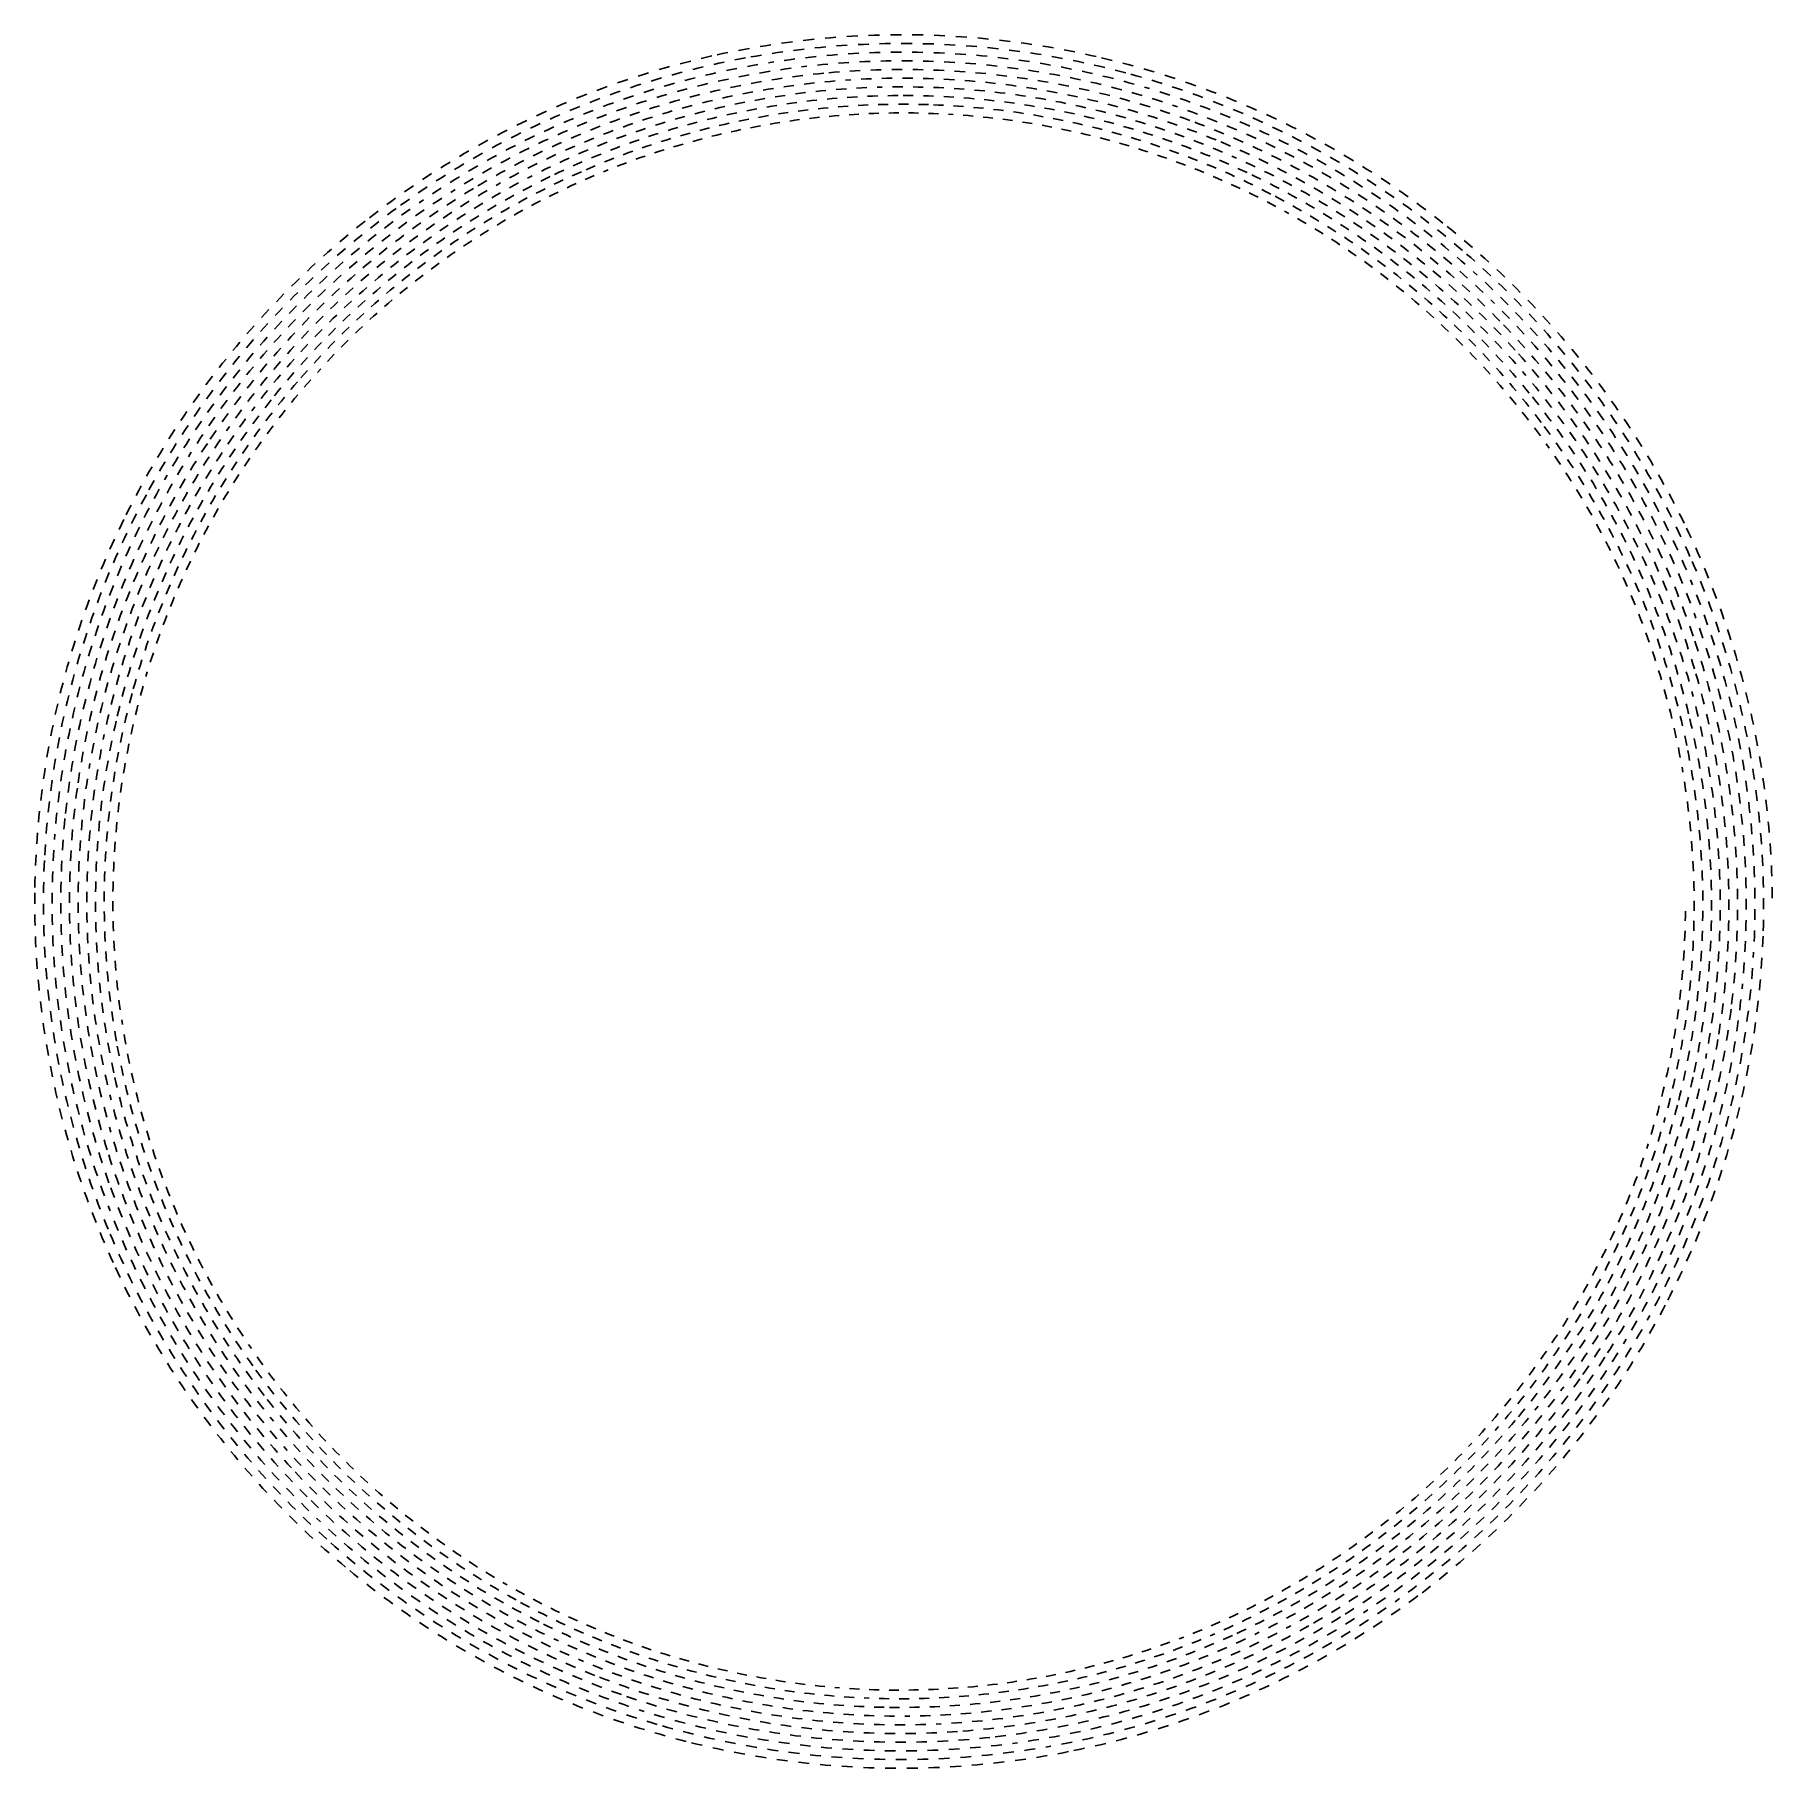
# Model space of a CAD drawing. Header units: metres. Extents: x -298 to 300, y -298 to 299.
import ezdxf

# ---------------------------------------------------------------- set-up
doc = ezdxf.new("R2010")
doc.units = ezdxf.units.M

msp = doc.modelspace()

# ---------------------------------------------------------------- linework, layer by layer
for p, q in [((-1.869211, 299.25342, -692.8203), (-3.749277, 299.23273, -692.8203)), ((0.011038, 299.26233, -692.8203), (-1.869211, 299.25342, -692.8203)), ((-54.199352, 294.2232, -692.8203), (-56.046276, 293.87384, -692.8203)), ((-52.35023, 294.5609, -692.8203), (-54.199352, 294.2232, -692.8203)), ((-46.79054, 295.5044, -692.8203), (-48.645763, 295.20154, -692.8203)), ((-44.933422, 295.79553, -692.8203), (-46.79054, 295.5044, -692.8203)), ((-40.828808, 293.37695, -692.8203), (-42.67085, 293.11157, -692.8203)), ((-39.351513, 296.599, -692.8203), (-41.21388, 296.3429, -692.8203)), ((-37.48762, 296.84344, -692.8203), (-39.351513, 296.599, -692.8203)), ((-35.29304, 294.10352, -692.8203), (-37.139843, 293.87286, -692.8203)), ((-33.444836, 294.32245, -692.8203), (-35.29304, 294.10352, -692.8203)), ((-31.887094, 297.5064, -692.8203), (-33.75532, 297.29712, -692.8203)), ((-30.017527, 297.70392, -692.8203), (-31.887094, 297.5064, -692.8203)), ((-27.892282, 294.90967, -692.8203), (-29.744394, 294.7256, -692.8203)), ((-26.039072, 295.08215, -692.8203), (-27.892282, 294.90967, -692.8203)), ((-24.401926, 298.22595, -692.8203), (-26.274912, 298.06372, -692.8203)), ((-22.527903, 298.37646, -692.8203), (-24.401926, 298.22595, -692.8203)), ((-20.473337, 295.52966, -692.8203), (-22.329538, 295.39215, -692.8203)), ((-18.616282, 295.65552, -692.8203), (-20.473337, 295.52966, -692.8203)), ((-16.900705, 298.7572, -692.8203), (-18.777231, 298.6421, -692.8203)), ((-15.023447, 298.86053, -692.8203), (-16.900705, 298.7572, -692.8203)), ((-13.040842, 295.963, -692.8203), (-14.899973, 295.8722, -692.8203)), ((-11.181162, 296.04224, -692.8203), (-13.040842, 295.963, -692.8203)), ((-9.388193, 299.09973, -692.8203), (-11.26716, 299.03186, -692.8203)), ((-7.508921, 299.15588, -692.8203), (-9.388193, 299.09973, -692.8203)), ((-5.599497, 296.20953, -692.8203), (-7.460398, 296.1654, -692.8203)), ((-3.738352, 296.24194, -692.8203), (-5.599497, 296.20953, -692.8203)), ((-1.75001, 293.27258, -692.8203), (-3.592478, 293.2528, -692.8203)), ((0.09252, 293.28088, -692.8203), (-1.75001, 293.27258, -692.8203)), ((1.845999, 296.26892, -692.8203), (-0.015513, 296.2716, -692.8203)), ((3.707449, 296.25452, -692.8203), (1.845999, 296.26892, -692.8203)), ((5.651602, 299.21814, -692.8203), (3.771475, 299.2447, -692.8203)), ((7.531546, 299.17975, -692.8203), (5.651602, 299.21814, -692.8203)), ((9.290884, 296.14117, -692.8203), (7.429983, 296.19067, -692.8203)), ((11.15148, 296.07996, -692.8203), (9.290884, 296.14117, -692.8203)), ((13.169485, 298.99377, -692.8203), (11.290518, 299.06763, -692.8203)), ((15.047903, 298.9082, -692.8203), (13.169485, 298.99377, -692.8203)), ((16.730581, 295.82635, -692.8203), (14.871389, 295.9226, -692.8203)), ((18.589102, 295.71844, -692.8203), (16.730581, 295.82635, -692.8203)), ((20.679617, 298.58063, -692.8203), (18.80303, 298.70166, -692.8203)), ((22.55535, 298.44788, -692.8203), (20.679617, 298.58063, -692.8203)), ((24.160269, 295.32465, -692.8203), (22.304007, 295.4676, -692.8203)), ((26.015615, 295.17004, -692.8203), (24.160269, 295.32465, -692.8203)), ((28.177298, 297.97882, -692.8203), (26.304312, 298.1469, -692.8203)), ((30.049185, 297.79895, -692.8203), (28.177298, 297.97882, -692.8203)), ((31.575308, 294.63635, -692.8203), (29.723196, 294.82593, -692.8203)), ((33.426258, 294.43518, -692.8203), (31.575308, 294.63635, -692.8203)), ((35.657764, 297.18872, -692.8203), (33.78954, 297.40393, -692.8203)), ((37.524647, 296.96185, -692.8203), (35.657764, 297.18872, -692.8203)), ((38.970997, 293.76196, -692.8203), (37.124134, 293.998, -692.8203)), ((40.816395, 293.51428, -692.8203), (38.970997, 293.76196, -692.8203)), ((43.11632, 296.21094, -692.8203), (41.254017, 296.4729, -692.8203)), ((44.97698, 295.93713, -692.8203), (43.11632, 296.21094, -692.8203)), ((50.548267, 295.0459, -692.8203), (48.693043, 295.3546, -692.8203)), ((52.40154, 294.72546, -692.8203), (50.548267, 295.0459, -692.8203)), ((57.948902, 293.69446, -692.8203), (56.101917, 294.04974, -692.8203)), ((59.793568, 293.3275, -692.8203), (57.948902, 293.69446, -692.8203)), ((-81.634346, 287.77283, -692.8203), (-83.43995, 287.25122, -692.8203)), ((-79.82545, 288.28296, -692.8203), (-81.634346, 287.77283, -692.8203)), ((-74.38001, 289.74524, -692.8203), (-76.19825, 289.26917, -692.8203)), ((-72.558846, 290.20984, -692.8203), (-74.38001, 289.74524, -692.8203)), ((-70.05262, 287.75092, -692.8203), (-71.858345, 287.30212, -692.8203)), ((-68.24415, 288.18835, -692.8203), (-70.05262, 287.75092, -692.8203)), ((-67.07819, 291.5348, -692.8203), (-68.907845, 291.1046, -692.8203)), ((-65.2458, 291.9535, -692.8203), (-67.07819, 291.5348, -692.8203)), ((-62.8025, 289.43237, -692.8203), (-64.619026, 289.02905, -692.8203)), ((-61.573376, 292.7563, -692.8203), (-63.41084, 292.36066, -692.8203)), ((-60.983532, 289.82422, -692.8203), (-62.8025, 289.43237, -692.8203)), ((-59.73335, 293.14038, -692.8203), (-61.573376, 292.7563, -692.8203)), ((-58.4557, 287.2964, -692.8203), (-60.258923, 286.9204, -692.8203)), ((-56.650158, 287.6609, -692.8203), (-58.4557, 287.2964, -692.8203)), ((-55.512157, 290.93103, -692.8203), (-57.33827, 290.5736, -692.8203)), ((-53.68385, 291.2771, -692.8203), (-55.512157, 290.93103, -692.8203)), ((-51.220226, 288.68658, -692.8203), (-53.03236, 288.35608, -692.8203)), ((-50.020763, 291.9347, -692.8203), (-51.853344, 291.6117, -692.8203)), ((-49.40608, 289.00568, -692.8203), (-51.220226, 288.68658, -692.8203)), ((-48.18617, 292.24622, -692.8203), (-50.020763, 291.9347, -692.8203)), ((-43.951855, 289.8946, -692.8203), (-45.7718, 289.60974, -692.8203)), ((-42.67085, 293.11157, -692.8203), (-44.511242, 292.83466, -692.8203)), ((-39.786816, 287.4828, -692.8203), (-41.591747, 287.22412, -692.8203)), ((-38.48164, 290.68054, -692.8203), (-40.306713, 290.43005, -692.8203)), ((-37.980297, 287.7301, -692.8203), (-39.786816, 287.4828, -692.8203)), ((-36.65504, 290.91962, -692.8203), (-38.48164, 290.68054, -692.8203)), ((-32.55183, 288.40393, -692.8203), (-34.362743, 288.19067, -692.8203)), ((-31.166636, 291.56787, -692.8203), (-32.997448, 291.36328, -692.8203)), ((-29.334543, 291.761, -692.8203), (-31.166636, 291.56787, -692.8203)), ((-27.111399, 288.97534, -692.8203), (-28.926096, 288.79626, -692.8203)), ((-25.295664, 289.143, -692.8203), (-27.111399, 288.97534, -692.8203)), ((-23.831308, 292.27118, -692.8203), (-25.666819, 292.11267, -692.8203)), ((-21.994883, 292.4182, -692.8203), (-23.831308, 292.27118, -692.8203)), ((-19.842356, 289.5775, -692.8203), (-21.66102, 289.4441, -692.8203)), ((-18.022898, 289.69952, -692.8203), (-19.842356, 289.5775, -692.8203)), ((-16.480356, 292.78992, -692.8203), (-18.319345, 292.6776, -692.8203)), ((-14.640696, 292.89075, -692.8203), (-16.480356, 292.78992, -692.8203)), ((-12.56019, 289.99695, -692.8203), (-14.381723, 289.90918, -692.8203)), ((-10.738169, 290.07312, -692.8203), (-12.56019, 289.99695, -692.8203)), ((-9.118357, 293.12378, -692.8203), (-10.959665, 293.05774, -692.8203)), ((-7.276743, 293.17834, -692.8203), (-9.118357, 293.12378, -692.8203)), ((-5.26948, 290.23315, -692.8203), (-7.092722, 290.19128, -692.8203)), ((-3.446055, 290.2636, -692.8203), (-5.26948, 290.23315, -692.8203)), ((-1.496714, 287.29248, -692.8203), (-3.301585, 287.27435, -692.8203)), ((0.308279, 287.29932, -692.8203), (-1.496714, 287.29248, -692.8203)), ((2.025137, 290.28613, -692.8203), (0.201345, 290.2901, -692.8203)), ((3.848867, 290.27075, -692.8203), (2.025137, 290.28613, -692.8203)), ((5.620047, 293.2362, -692.8203), (3.777578, 293.2627, -692.8203)), ((5.723013, 287.2516, -692.8203), (3.918203, 287.2788, -692.8203)), ((7.462271, 293.19812, -692.8203), (5.620047, 293.2362, -692.8203)), ((9.319143, 290.15582, -692.8203), (7.495962, 290.20557, -692.8203)), ((11.141958, 290.0946, -692.8203), (9.319143, 290.15582, -692.8203)), ((12.987112, 293.0146, -692.8203), (11.145865, 293.08734, -692.8203)), ((14.827932, 292.93024, -692.8203), (12.987112, 293.0146, -692.8203)), ((16.60784, 289.84222, -692.8203), (14.786367, 289.93774, -692.8203)), ((18.42864, 289.73523, -692.8203), (16.60784, 289.84222, -692.8203)), ((20.34667, 292.6079, -692.8203), (18.507742, 292.72693, -692.8203)), ((22.184805, 292.4773, -692.8203), (20.34667, 292.6079, -692.8203)), ((23.886648, 289.34552, -692.8203), (22.068106, 289.48682, -692.8203)), ((25.704275, 289.19275, -692.8203), (23.886648, 289.34552, -692.8203)), ((27.69396, 292.01636, -692.8203), (25.858511, 292.18152, -692.8203)), ((29.52831, 291.83966, -692.8203), (27.69396, 292.01636, -692.8203)), ((31.150991, 288.66608, -692.8203), (29.336477, 288.85303, -692.8203)), ((32.964222, 288.4677, -692.8203), (31.150991, 288.66608, -692.8203)), ((35.02434, 291.24036, -692.8203), (33.19353, 291.45166, -692.8203)), ((36.85375, 291.01758, -692.8203), (35.02434, 291.24036, -692.8203)), ((38.39623, 287.80426, -692.8203), (36.586964, 288.03674, -692.8203)), ((40.20403, 287.56036, -692.8203), (38.39623, 287.80426, -692.8203)), ((42.33318, 290.2804, -692.8203), (40.50823, 290.5376, -692.8203)), ((44.156483, 290.01172, -692.8203), (42.33318, 290.2804, -692.8203)), ((46.3427, 292.70184, -692.8203), (44.502308, 292.98425, -692.8203)), ((48.181324, 292.4079, -692.8203), (46.3427, 292.70184, -692.8203)), ((49.615955, 289.13702, -692.8203), (47.797962, 289.44006, -692.8203)), ((51.431995, 288.82263, -692.8203), (49.615955, 289.13702, -692.8203)), ((53.68572, 291.4568, -692.8203), (51.852894, 291.7854, -692.8203)), ((55.516468, 291.11676, -692.8203), (53.68572, 291.4568, -692.8203)), ((56.86797, 287.8109, -692.8203), (55.058094, 288.15955, -692.8203)), ((58.675587, 287.45093, -692.8203), (56.86797, 287.8109, -692.8203)), ((60.995472, 290.0276, -692.8203), (59.171375, 290.4021, -692.8203)), ((62.817127, 289.6416, -692.8203), (60.995472, 290.0276, -692.8203)), ((65.31347, 292.15735, -692.8203), (63.47594, 292.55896, -692.8203)), ((67.14849, 291.74414, -692.8203), (65.31347, 292.15735, -692.8203)), ((68.267204, 288.41504, -692.8203), (66.45312, 288.83533, -692.8203)), ((70.07873, 287.9834, -692.8203), (68.267204, 288.41504, -692.8203)), ((70.81054, 290.8833, -692.8203), (68.98083, 291.31946, -692.8203)), ((72.63744, 290.4356, -692.8203), (70.81054, 290.8833, -692.8203)), ((78.100945, 289.0238, -692.8203), (76.28271, 289.50586, -692.8203)), ((79.91607, 288.53027, -692.8203), (78.100945, 289.0238, -692.8203)), ((85.34258, 286.98157, -692.8203), (83.53698, 287.50916, -692.8203)), ((-101.301094, 281.4165, -692.8203), (-103.06617, 280.77155, -692.8203)), ((-95.98194, 283.28455, -692.8203), (-97.75892, 282.67297, -692.8203)), ((-94.20112, 283.8849, -692.8203), (-95.98194, 283.28455, -692.8203)), ((-91.515816, 281.62213, -692.8203), (-93.28236, 281.0387, -692.8203)), ((-89.74561, 282.19446, -692.8203), (-91.515816, 281.62213, -692.8203)), ((-88.83643, 285.61877, -692.8203), (-90.6283, 285.052, -692.8203)), ((-87.041084, 286.1742, -692.8203), (-88.83643, 285.61877, -692.8203)), ((-84.413826, 283.8446, -692.8203), (-86.19453, 283.30566, -692.8203)), ((-82.62971, 284.37225, -692.8203), (-84.413826, 283.8446, -692.8203)), ((-79.91889, 282.04193, -692.8203), (-81.68842, 281.5313, -692.8203)), ((-78.14619, 282.54138, -692.8203), (-79.91889, 282.04193, -692.8203)), ((-77.25794, 285.88794, -692.8203), (-79.051704, 285.39392, -692.8203)), ((-75.46107, 286.3706, -692.8203), (-77.25794, 285.88794, -692.8203)), ((-72.80958, 283.97296, -692.8203), (-74.59144, 283.50696, -692.8203)), ((-71.02479, 284.42773, -692.8203), (-72.80958, 283.97296, -692.8203)), ((-68.42414, 281.99115, -692.8203), (-70.19367, 281.55273, -692.8203)), ((-66.65186, 282.41846, -692.8203), (-68.42414, 281.99115, -692.8203)), ((-65.653694, 285.72485, -692.8203), (-67.446785, 285.3037, -692.8203)), ((-63.85792, 286.13464, -692.8203), (-65.653694, 285.72485, -692.8203)), ((-61.319286, 283.63342, -692.8203), (-63.099377, 283.23962, -692.8203)), ((-59.536755, 284.0161, -692.8203), (-61.319286, 283.63342, -692.8203)), ((-57.049877, 281.47833, -692.8203), (-58.81654, 281.11133, -692.8203)), ((-55.280895, 281.83423, -692.8203), (-57.049877, 281.47833, -692.8203)), ((-54.17512, 285.0968, -692.8203), (-55.96455, 284.7478, -692.8203)), ((-52.383434, 285.43457, -692.8203), (-54.17512, 285.0968, -692.8203)), ((-49.96101, 282.83508, -692.8203), (-51.7364, 282.51257, -692.8203)), ((-48.183605, 283.14636, -692.8203), (-49.96101, 282.83508, -692.8203)), ((-46.996105, 286.38013, -692.8203), (-48.793835, 286.07623, -692.8203)), ((-45.196423, 286.6728, -692.8203), (-46.996105, 286.38013, -692.8203)), ((-42.84004, 284.0133, -692.8203), (-44.62306, 283.73547, -692.8203)), ((-41.05531, 284.27985, -692.8203), (-42.84004, 284.0133, -692.8203)), ((-38.753185, 281.58728, -692.8203), (-40.52113, 281.3352, -692.8203)), ((-36.983776, 281.82825, -692.8203), (-38.753185, 281.58728, -692.8203)), ((-35.691418, 285.0122, -692.8203), (-37.480907, 284.7793, -692.8203)), ((-33.900463, 285.2339, -692.8203), (-35.691418, 285.0122, -692.8203)), ((-31.666636, 282.4843, -692.8203), (-33.44044, 282.27673, -692.8203)), ((-29.891611, 282.68073, -692.8203), (-31.666636, 282.4843, -692.8203)), ((-28.519602, 285.83124, -692.8203), (-30.314463, 285.64343, -692.8203)), ((-26.723581, 286.0078, -692.8203), (-28.519602, 285.83124, -692.8203)), ((-24.559519, 283.203, -692.8203), (-26.338022, 283.0401, -692.8203)), ((-23.128305, 286.32715, -692.8203), (-24.926462, 286.1731, -692.8203)), ((-22.780039, 283.3548, -692.8203), (-24.559519, 283.203, -692.8203)), ((-21.329233, 286.46985, -692.8203), (-23.128305, 286.32715, -692.8203)), ((-17.436228, 283.74292, -692.8203), (-19.218332, 283.62476, -692.8203)), ((-15.926889, 286.83008, -692.8203), (-17.728464, 286.7213, -692.8203)), ((-14.124704, 286.92755, -692.8203), (-15.926889, 286.83008, -692.8203)), ((-12.085947, 284.03033, -692.8203), (-13.870005, 283.94574, -692.8203)), ((-10.301401, 284.1037, -692.8203), (-12.085947, 284.03033, -692.8203)), ((-8.714853, 287.15198, -692.8203), (-10.518625, 287.0885, -692.8203)), ((-6.910715, 287.2041, -692.8203), (-8.714853, 287.15198, -692.8203)), ((-4.945322, 284.2566, -692.8203), (-6.730967, 284.2168, -692.8203)), ((-3.159373, 284.28503, -692.8203), (-4.945322, 284.2566, -692.8203)), ((-1.252146, 281.31213, -692.8203), (-3.01948, 281.29565, -692.8203)), ((0.515249, 281.3175, -692.8203), (-1.252146, 281.31213, -692.8203)), ((2.199087, 284.30328, -692.8203), (0.412893, 284.30847, -692.8203)), ((3.98522, 284.28687, -692.8203), (2.199087, 284.30328, -692.8203)), ((5.81719, 281.26703, -692.8203), (4.049978, 281.29492, -692.8203)), ((7.527639, 287.213, -692.8203), (5.723013, 287.2516, -692.8203)), ((9.342642, 284.17047, -692.8203), (7.557058, 284.22046, -692.8203)), ((11.12792, 284.1092, -692.8203), (9.342642, 284.17047, -692.8203)), ((12.939688, 287.0293, -692.8203), (11.136099, 287.10187, -692.8203)), ((14.74291, 286.94537, -692.8203), (12.939688, 287.0293, -692.8203)), ((16.480947, 283.85815, -692.8203), (14.697134, 283.953, -692.8203)), ((18.26415, 283.75208, -692.8203), (16.480947, 283.85815, -692.8203)), ((20.148855, 286.62573, -692.8203), (18.347525, 286.74353, -692.8203)), ((21.949453, 286.49646, -692.8203), (20.148855, 286.62573, -692.8203)), ((23.609426, 283.36658, -692.8203), (21.828482, 283.50623, -692.8203)), ((25.389517, 283.2157, -692.8203), (23.609426, 283.36658, -692.8203)), ((27.345877, 286.04102, -692.8203), (25.548025, 286.2041, -692.8203)), ((29.14269, 285.86658, -692.8203), (27.345877, 286.04102, -692.8203)), ((30.723623, 282.69592, -692.8203), (28.946646, 282.88037, -692.8203)), ((32.49944, 282.50037, -692.8203), (30.723623, 282.69592, -692.8203)), ((34.526234, 285.27563, -692.8203), (32.73296, 285.4839, -692.8203)), ((36.318226, 285.05615, -692.8203), (34.526234, 285.27563, -692.8203)), ((37.81902, 281.84674, -692.8203), (36.04717, 282.07574, -692.8203)), ((39.589405, 281.60657, -692.8203), (37.81902, 281.84674, -692.8203)), ((41.685413, 284.33008, -692.8203), (39.897816, 284.58337, -692.8203)), ((43.471363, 284.06555, -692.8203), (41.685413, 284.33008, -692.8203)), ((45.617847, 286.76062, -692.8203), (43.81493, 287.03857, -692.8203)), ((47.419056, 286.4713, -692.8203), (45.617847, 286.76062, -692.8203)), ((48.818836, 283.20483, -692.8203), (47.038136, 283.50293, -692.8203)), ((50.597645, 282.8955, -692.8203), (48.818836, 283.20483, -692.8203)), ((52.811268, 285.53577, -692.8203), (51.015797, 285.8589, -692.8203)), ((54.604664, 285.2013, -692.8203), (52.811268, 285.53577, -692.8203)), ((55.922047, 281.90063, -692.8203), (54.14928, 282.2434, -692.8203)), ((57.692554, 281.54675, -692.8203), (55.922047, 281.90063, -692.8203)), ((59.971912, 284.1305, -692.8203), (58.185047, 284.49866, -692.8203)), ((61.75646, 283.7511, -692.8203), (59.971912, 284.1305, -692.8203)), ((64.08465, 286.30298, -692.8203), (62.284046, 286.69696, -692.8203)), ((65.882744, 285.89764, -692.8203), (64.08465, 286.30298, -692.8203)), ((67.09527, 282.54565, -692.8203), (65.31817, 282.95862, -692.8203)), ((68.869804, 282.12146, -692.8203), (67.09527, 282.54565, -692.8203)), ((71.26147, 284.614, -692.8203), (69.471245, 285.05322, -692.8203)), ((73.04888, 284.1637, -692.8203), (71.26147, 284.614, -692.8203)), ((75.49645, 286.62018, -692.8203), (73.69341, 287.08594, -692.8203)), ((77.29662, 286.14313, -692.8203), (75.49645, 286.62018, -692.8203)), ((78.39385, 282.74524, -692.8203), (76.615166, 283.22925, -692.8203)), ((80.16949, 282.25012, -692.8203), (78.39385, 282.74524, -692.8203)), ((80.88775, 285.1551, -692.8203), (79.09374, 285.65472, -692.8203)), ((82.67864, 284.64417, -692.8203), (80.88775, 285.1551, -692.8203)), ((87.14483, 286.44257, -692.8203), (85.34258, 286.98157, -692.8203)), ((88.03161, 283.04395, -692.8203), (86.2506, 283.58856, -692.8203)), ((89.809135, 282.48816, -692.8203), (88.03161, 283.04395, -692.8203)), ((92.53094, 284.75787, -692.8203), (90.73907, 285.3307, -692.8203)), ((94.319145, 284.17377, -692.8203), (92.53094, 284.75787, -692.8203)), ((95.120415, 280.7539, -692.8203), (93.35363, 281.34308, -692.8203)), ((99.66143, 282.3542, -692.8203), (97.88445, 282.97192, -692.8203)), ((101.43444, 281.72534, -692.8203), (99.66143, 282.3542, -692.8203)), ((-115.302925, 275.94867, -692.8203), (-117.03327, 275.21594, -692.8203)), ((-110.084785, 278.08142, -692.8203), (-111.82862, 277.38147, -692.8203)), ((-108.336494, 278.7705, -692.8203), (-110.084785, 278.08142, -692.8203)), ((-105.54023, 276.64575, -692.8203), (-107.275154, 275.97437, -692.8203)), ((-103.801155, 277.30627, -692.8203), (-105.54023, 276.64575, -692.8203)), ((-103.06617, 280.77155, -692.8203), (-104.827156, 280.1156, -692.8203)), ((-99.19294, 275.8181, -692.8203), (-100.92274, 275.18665, -692.8203)), ((-98.559456, 279.222, -692.8203), (-100.31068, 278.59436, -692.8203)), ((-96.80427, 279.83862, -692.8203), (-98.559456, 279.222, -692.8203)), ((-93.97993, 277.64734, -692.8203), (-95.72144, 277.04858, -692.8203)), ((-92.23469, 278.23523, -692.8203), (-93.97993, 277.64734, -692.8203)), ((-89.45814, 276.00134, -692.8203), (-91.1894, 275.43097, -692.8203)), ((-87.723274, 276.5609, -692.8203), (-89.45814, 276.00134, -692.8203)), ((-86.97718, 279.93298, -692.8203), (-88.73322, 279.37805, -692.8203)), ((-85.21766, 280.4768, -692.8203), (-86.97718, 279.93298, -692.8203)), ((-82.49799, 278.1739, -692.8203), (-84.24317, 277.64716, -692.8203)), ((-80.74958, 278.68964, -692.8203), (-82.49799, 278.1739, -692.8203)), ((-78.078865, 276.3463, -692.8203), (-79.81263, 275.8474, -692.8203)), ((-76.34193, 276.83435, -692.8203), (-78.078865, 276.3463, -692.8203)), ((-75.48524, 280.1709, -692.8203), (-77.24311, 279.68823, -692.8203)), ((-73.72431, 280.64258, -692.8203), (-75.48524, 280.1709, -692.8203)), ((-71.11323, 278.2329, -692.8203), (-72.85908, 277.7777, -692.8203)), ((-69.36451, 278.6772, -692.8203), (-71.11323, 278.2329, -692.8203)), ((-66.804146, 276.22913, -692.8203), (-68.537544, 275.80103, -692.8203)), ((-65.06812, 276.64636, -692.8203), (-66.804146, 276.22913, -692.8203)), ((-64.10206, 279.94397, -692.8203), (-65.858894, 279.5327, -692.8203)), ((-62.342724, 280.34412, -692.8203), (-64.10206, 279.94397, -692.8203)), ((-59.844555, 277.83258, -692.8203), (-61.58827, 277.44812, -692.8203)), ((-58.098522, 278.20605, -692.8203), (-59.844555, 277.83258, -692.8203)), ((-55.6526, 275.6584, -692.8203), (-57.3827, 275.3003, -692.8203)), ((-53.92024, 276.0056, -692.8203), (-55.6526, 275.6584, -692.8203)), ((-52.84663, 279.26062, -692.8203), (-54.599438, 278.9201, -692.8203)), ((-51.091625, 279.5902, -692.8203), (-52.84663, 279.26062, -692.8203)), ((-48.71046, 276.9818, -692.8203), (-50.44911, 276.66736, -692.8203)), ((-46.9698, 277.2854, -692.8203), (-48.71046, 276.9818, -692.8203)), ((-45.81471, 280.5125, -692.8203), (-47.575634, 280.21606, -692.8203)), ((-44.05189, 280.79785, -692.8203), (-45.81471, 280.5125, -692.8203)), ((-41.73689, 278.1305, -692.8203), (-43.482983, 277.85974, -692.8203)), ((-39.989147, 278.39026, -692.8203), (-41.73689, 278.1305, -692.8203)), ((-37.72859, 275.69043, -692.8203), (-39.459423, 275.44495, -692.8203)), ((-35.996166, 275.92505, -692.8203), (-37.72859, 275.69043, -692.8203)), ((-34.73646, 279.10358, -692.8203), (-36.488842, 278.87683, -692.8203)), ((-32.982616, 279.31934, -692.8203), (-34.73646, 279.10358, -692.8203)), ((-30.790537, 276.5636, -692.8203), (-32.52711, 276.36157, -692.8203)), ((-29.052683, 276.75458, -692.8203), (-30.790537, 276.5636, -692.8203)), ((-27.713388, 279.9005, -692.8203), (-29.471018, 279.71777, -692.8203)), ((-25.95466, 280.07214, -692.8203), (-27.713388, 279.9005, -692.8203)), ((-23.832407, 277.2621, -692.8203), (-25.573557, 277.10388, -692.8203)), ((-22.09028, 277.40942, -692.8203), (-23.832407, 277.2621, -692.8203)), ((-20.672312, 280.5207, -692.8203), (-22.43403, 280.3822, -692.8203)), ((-18.909678, 280.64807, -692.8203), (-20.672312, 280.5207, -692.8203)), ((-16.858652, 277.78564, -692.8203), (-18.603342, 277.6712, -692.8203)), ((-15.113291, 277.88916, -692.8203), (-16.858652, 277.78564, -692.8203)), ((-13.617502, 280.96375, -692.8203), (-15.382212, 280.86963, -692.8203)), ((-11.852182, 281.0468, -692.8203), (-13.617502, 280.96375, -692.8203)), ((-9.873667, 278.1338, -692.8203), (-11.620737, 278.06323, -692.8203)), ((-8.126169, 278.19336, -692.8203), (-9.873667, 278.1338, -692.8203)), ((-6.553537, 281.22943, -692.8203), (-8.320139, 281.1797, -692.8203)), ((-2.881785, 278.30627, -692.8203), (-4.630136, 278.2796, -692.8203)), ((-1.133311, 278.3219, -692.8203), (-2.881785, 278.30627, -692.8203)), ((0.713125, 275.33563, -692.8203), (-1.016672, 275.33167, -692.8203)), ((2.363943, 278.3203, -692.8203), (0.615286, 278.3266, -692.8203)), ((2.442922, 275.3288, -692.8203), (0.713125, 275.33563, -692.8203)), ((4.112478, 278.30298, -692.8203), (2.363943, 278.3203, -692.8203)), ((7.584219, 281.22797, -692.8203), (5.81719, 281.26703, -692.8203)), ((9.357107, 278.18524, -692.8203), (7.609121, 278.23547, -692.8203)), ((11.104788, 278.12402, -692.8203), (9.357107, 278.18524, -692.8203)), ((12.883535, 281.04425, -692.8203), (11.117483, 281.11658, -692.8203)), ((14.649099, 280.96082, -692.8203), (12.883535, 281.04425, -692.8203)), ((16.345022, 277.87445, -692.8203), (14.598806, 277.96863, -692.8203)), ((18.090628, 277.7693, -692.8203), (16.345022, 277.87445, -692.8203)), ((19.942312, 280.64392, -692.8203), (18.178518, 280.76062, -692.8203)), ((21.705252, 280.5161, -692.8203), (19.942312, 280.64392, -692.8203)), ((23.323233, 277.38818, -692.8203), (21.579824, 277.52618, -692.8203)), ((25.065725, 277.2392, -692.8203), (23.323233, 277.38818, -692.8203)), ((26.989065, 280.06635, -692.8203), (25.22875, 280.22736, -692.8203)), ((28.748343, 279.8943, -692.8203), (26.989065, 280.06635, -692.8203)), ((30.287283, 276.72662, -692.8203), (28.547842, 276.90845, -692.8203)), ((32.025562, 276.53394, -692.8203), (30.287283, 276.72662, -692.8203)), ((34.019398, 279.31183, -692.8203), (32.2636, 279.51703, -692.8203)), ((35.773914, 279.09558, -692.8203), (34.019398, 279.31183, -692.8203)), ((37.232777, 275.89026, -692.8203), (35.4984, 276.11572, -692.8203)), ((38.965748, 275.65393, -692.8203), (37.232777, 275.89026, -692.8203)), ((41.02886, 278.38086, -692.8203), (39.278736, 278.63013, -692.8203)), ((42.777454, 278.1206, -692.8203), (41.02886, 278.38086, -692.8203)), ((44.8911, 280.81946, -692.8203), (43.125538, 281.09296, -692.8203)), ((46.655018, 280.5349, -692.8203), (44.8911, 280.81946, -692.8203)), ((48.01305, 277.27405, -692.8203), (46.26958, 277.56714, -692.8203)), ((49.754627, 276.9699, -692.8203), (48.01305, 277.27405, -692.8203)), ((51.935474, 279.61475, -692.8203), (50.177235, 279.9325, -692.8203)), ((53.6917, 279.28595, -692.8203), (51.935474, 279.61475, -692.8203)), ((54.967457, 275.99194, -692.8203), (53.23186, 276.32886, -692.8203)), ((56.700916, 275.64417, -692.8203), (54.967457, 275.99194, -692.8203)), ((58.94762, 278.2334, -692.8203), (57.197865, 278.5952, -692.8203)), ((60.695118, 277.86047, -692.8203), (58.94762, 278.2334, -692.8203)), ((62.99053, 280.41833, -692.8203), (61.226856, 280.80554, -692.8203)), ((64.7517, 280.02002, -692.8203), (62.99053, 280.41833, -692.8203)), ((65.92315, 276.67615, -692.8203), (64.182976, 277.0819, -692.8203)), ((67.66082, 276.25946, -692.8203), (65.92315, 276.67615, -692.8203)), ((70.01977, 278.7588, -692.8203), (68.26641, 279.1902, -692.8203)), ((71.7705, 278.31628, -692.8203), (70.01977, 278.7588, -692.8203)), ((72.85766, 274.94403, -692.8203), (71.128105, 275.39343, -692.8203)), ((74.17687, 280.78223, -692.8203), (72.41064, 281.23975, -692.8203)), ((75.94024, 280.3136, -692.8203), (74.17687, 280.78223, -692.8203)), ((77.005486, 276.92303, -692.8203), (75.26336, 277.39844, -692.8203)), ((78.7445, 276.4367, -692.8203), (77.005486, 276.92303, -692.8203)), ((81.21221, 278.8413, -692.8203), (79.45794, 279.34314, -692.8203)), ((82.96331, 278.32855, -692.8203), (81.21221, 278.8413, -692.8203)), ((83.94305, 274.91223, -692.8203), (82.21343, 275.43127, -692.8203)), ((85.47729, 280.69775, -692.8203), (83.711296, 281.22632, -692.8203)), ((88.19683, 276.72424, -692.8203), (86.45568, 277.26996, -692.8203)), ((89.93456, 276.16754, -692.8203), (88.19683, 276.72424, -692.8203)), ((90.75512, 279.0456, -692.8203), (88.99926, 279.60742, -692.8203)), ((92.50738, 278.47278, -692.8203), (90.75512, 279.0456, -692.8203)), ((96.88348, 280.15356, -692.8203), (95.120415, 280.7539, -692.8203)), ((97.74218, 276.68848, -692.8203), (96.00097, 277.2942, -692.8203)), ((99.47961, 276.07178, -692.8203), (97.74218, 276.68848, -692.8203)), ((102.14971, 278.28625, -692.8203), (100.39825, 278.91974, -692.8203)), ((103.89727, 277.64185, -692.8203), (102.14971, 278.28625, -692.8203)), ((106.729485, 279.77197, -692.8203), (104.96856, 280.4342, -692.8203)), ((108.48626, 279.0987, -692.8203), (106.729485, 279.77197, -692.8203)), ((109.115105, 275.6427, -692.8203), (107.38, 276.31995, -692.8203)), ((110.84594, 274.95447, -692.8203), (109.115105, 275.6427, -692.8203)), ((113.73077, 277.01282, -692.8203), (111.98699, 277.71912, -692.8203)), ((115.470146, 276.29553, -692.8203), (113.73077, 277.01282, -692.8203)), ((-129.01137, 269.78467, -692.8203), (-130.70259, 268.96606, -692.8203)), ((-123.907234, 272.17688, -692.8203), (-125.613655, 271.39014, -692.8203)), ((-122.19599, 272.95276, -692.8203), (-123.907234, 272.17688, -692.8203)), ((-119.295845, 270.9715, -692.8203), (-120.99464, 270.21387, -692.8203)), ((-117.59229, 271.7185, -692.8203), (-119.295845, 270.9715, -692.8203)), ((-117.03327, 275.21594, -692.8203), (-118.75892, 274.4724, -692.8203)), ((-114.61115, 269.7461, -692.8203), (-116.302376, 269.01788, -692.8203)), ((-112.91535, 270.46368, -692.8203), (-114.61115, 269.7461, -692.8203)), ((-112.453865, 273.89502, -692.8203), (-114.17121, 273.18024, -692.8203)), ((-110.732, 274.59894, -692.8203), (-112.453865, 273.89502, -692.8203)), ((-107.80128, 272.5523, -692.8203), (-109.51038, 271.86682, -692.8203)), ((-106.0879, 273.22705, -692.8203), (-107.80128, 272.5523, -692.8203)), ((-103.20277, 271.1355, -692.8203), (-104.90308, 270.47888, -692.8203)), ((-101.49836, 271.78137, -692.8203), (-103.20277, 271.1355, -692.8203)), ((-100.92274, 275.18665, -692.8203), (-102.64857, 274.54425, -692.8203)), ((-98.65894, 269.64575, -692.8203), (-100.350044, 269.0177, -692.8203)), ((-96.963936, 270.26318, -692.8203), (-98.65894, 269.64575, -692.8203)), ((-96.36115, 273.65472, -692.8203), (-98.07752, 273.04102, -692.8203)), ((-94.641, 274.25763, -692.8203), (-96.36115, 273.65472, -692.8203)), ((-91.85609, 272.0514, -692.8203), (-93.56245, 271.466, -692.8203)), ((-90.146, 272.62604, -692.8203), (-91.85609, 272.0514, -692.8203)), ((-87.40876, 270.37775, -692.8203), (-89.104744, 269.8203, -692.8203)), ((-85.7093, 270.9245, -692.8203), (-87.40876, 270.37775, -692.8203)), ((-84.994576, 274.2854, -692.8203), (-86.71522, 273.74304, -692.8203)), ((-83.27058, 274.8169, -692.8203), (-84.994576, 274.2854, -692.8203)), ((-80.59058, 272.50055, -692.8203), (-82.30012, 271.9859, -692.8203)), ((-78.877815, 273.00446, -692.8203), (-80.59058, 272.50055, -692.8203)), ((-76.2472, 270.64813, -692.8203), (-77.9452, 270.16083, -692.8203)), ((-74.54615, 271.12476, -692.8203), (-76.2472, 270.64813, -692.8203)), ((-73.720955, 274.45142, -692.8203), (-75.44294, 273.97986, -692.8203)), ((-71.99598, 274.9121, -692.8203), (-73.720955, 274.45142, -692.8203)), ((-69.4253, 272.49048, -692.8203), (-71.13514, 272.04602, -692.8203)), ((-67.712715, 272.92432, -692.8203), (-69.4253, 272.49048, -692.8203)), ((-65.19294, 270.46484, -692.8203), (-66.890144, 270.047, -692.8203)), ((-63.493114, 270.87207, -692.8203), (-65.19294, 270.46484, -692.8203)), ((-62.55897, 274.16095, -692.8203), (-64.27949, 273.75952, -692.8203)), ((-60.83601, 274.55157, -692.8203), (-62.55897, 274.16095, -692.8203)), ((-58.378674, 272.02966, -692.8203), (-60.08595, 271.65448, -692.8203)), ((-56.66914, 272.39404, -692.8203), (-58.378674, 272.02966, -692.8203)), ((-54.26417, 269.8365, -692.8203), (-55.957775, 269.48724, -692.8203)), ((-52.56843, 270.17505, -692.8203), (-54.26417, 269.8365, -692.8203)), ((-51.52699, 273.42273, -692.8203), (-53.243237, 273.09058, -692.8203)), ((-49.808727, 273.74402, -692.8203), (-51.52699, 273.42273, -692.8203)), ((-47.46876, 271.1269, -692.8203), (-49.170605, 270.8203, -692.8203)), ((-45.764904, 271.4228, -692.8203), (-47.46876, 271.1269, -692.8203)), ((-44.642162, 274.6432, -692.8203), (-46.366283, 274.3543, -692.8203)), ((-42.916332, 274.92126, -692.8203), (-44.642162, 274.6432, -692.8203)), ((-40.64271, 272.24622, -692.8203), (-42.35188, 271.98242, -692.8203)), ((-38.931957, 272.49915, -692.8203), (-40.64271, 272.24622, -692.8203)), ((-36.712902, 269.7921, -692.8203), (-38.40669, 269.5531, -692.8203)), ((-35.01759, 270.0205, -692.8203), (-36.712902, 269.7921, -692.8203)), ((-33.790478, 273.1936, -692.8203), (-35.50575, 272.9729, -692.8203)), ((-32.073803, 273.40356, -692.8203), (-33.790478, 273.1936, -692.8203)), ((-29.92335, 270.6416, -692.8203), (-31.622751, 270.44525, -692.8203)), ((-28.222788, 270.82733, -692.8203), (-29.92335, 270.6416, -692.8203)), ((-26.916208, 273.96863, -692.8203), (-28.636606, 273.79114, -692.8203)), ((-25.194773, 274.13538, -692.8203), (-26.916208, 273.96863, -692.8203)), ((-23.114328, 271.3203, -692.8203), (-24.818186, 271.16663, -692.8203)), ((-21.409555, 271.4632, -692.8203), (-23.114328, 271.3203, -692.8203)), ((-20.024424, 274.57068, -692.8203), (-21.748789, 274.4364, -692.8203)), ((-18.299204, 274.6941, -692.8203), (-20.024424, 274.57068, -692.8203)), ((-16.29011, 271.82764, -692.8203), (-17.997324, 271.71686, -692.8203)), ((-14.582163, 271.9276, -692.8203), (-16.29011, 271.82764, -692.8203)), ((-13.119333, 274.9994, -692.8203), (-14.846628, 274.90845, -692.8203)), ((-11.391489, 275.0794, -692.8203), (-13.119333, 274.9994, -692.8203)), ((-9.454966, 272.16333, -692.8203), (-11.16456, 272.09552, -692.8203)), ((-7.745005, 272.22046, -692.8203), (-9.454966, 272.16333, -692.8203)), ((-6.205393, 275.2544, -692.8203), (-7.934458, 275.20697, -692.8203)), ((-4.476023, 275.29102, -692.8203), (-6.205393, 275.2544, -692.8203)), ((-2.613291, 272.3272, -692.8203), (-4.324106, 272.30237, -692.8203)), ((-0.902354, 272.3413, -692.8203), (-2.613291, 272.3272, -692.8203)), ((4.230703, 272.3191, -692.8203), (2.519705, 272.33728, -692.8203)), ((5.941519, 272.29016, -692.8203), (4.230703, 272.3191, -692.8203)), ((7.631765, 275.24304, -692.8203), (5.902334, 275.28247, -692.8203)), ((9.360952, 275.19263, -692.8203), (7.631765, 275.24304, -692.8203)), ((11.072561, 272.13904, -692.8203), (9.362539, 272.2002, -692.8203)), ((12.782217, 272.06714, -692.8203), (11.072561, 272.13904, -692.8203)), ((12.818228, 275.05945, -692.8203), (11.089773, 275.13147, -692.8203)), ((14.546194, 274.9765, -692.8203), (12.818228, 275.05945, -692.8203)), ((17.908072, 271.787, -692.8203), (16.200064, 271.8911, -692.8203)), ((19.726675, 274.66266, -692.8203), (18.000479, 274.77808, -692.8203)), ((21.452078, 274.53638, -692.8203), (19.726675, 274.66266, -692.8203)), ((23.027945, 271.4104, -692.8203), (21.322073, 271.54663, -692.8203)), ((24.7329, 271.26337, -692.8203), (23.027945, 271.4104, -692.8203)), ((26.62322, 274.0924, -692.8203), (24.900442, 274.25122, -692.8203)), ((28.345022, 273.92273, -692.8203), (26.62322, 274.0924, -692.8203)), ((29.841848, 270.75818, -692.8203), (28.139944, 270.93726, -692.8203)), ((31.542654, 270.56836, -692.8203), (29.841848, 270.75818, -692.8203)), ((33.50359, 273.34894, -692.8203), (31.785269, 273.55103, -692.8203)), ((35.22063, 273.1361, -692.8203), (33.50359, 273.34894, -692.8203)), ((36.63756, 269.93488, -692.8203), (34.9406, 270.15674, -692.8203)), ((38.33312, 269.7024, -692.8203), (36.63756, 269.93488, -692.8203)), ((40.36339, 272.43286, -692.8203), (38.650562, 272.67798, -692.8203)), ((42.074574, 272.17688, -692.8203), (40.36339, 272.43286, -692.8203)), ((44.155445, 274.87964, -692.8203), (42.427174, 275.14856, -692.8203)), ((45.882008, 274.5998, -692.8203), (44.155445, 274.87964, -692.8203)), ((47.19829, 271.3446, -692.8203), (45.492115, 271.6327, -692.8203)), ((48.902576, 271.04565, -692.8203), (47.19829, 271.3446, -692.8203)), ((51.05077, 273.69525, -692.8203), (49.3297, 274.00757, -692.8203)), ((52.769825, 273.37213, -692.8203), (51.05077, 273.69525, -692.8203)), ((54.003956, 270.08484, -692.8203), (52.30553, 270.41577, -692.8203)), ((55.700306, 269.74323, -692.8203), (54.003956, 270.08484, -692.8203)), ((57.914417, 272.33795, -692.8203), (56.20171, 272.69348, -692.8203)), ((59.624928, 271.97168, -692.8203), (57.914417, 272.33795, -692.8203)), ((61.887745, 274.53546, -692.8203), (60.16112, 274.9159, -692.8203)), ((63.611988, 274.14417, -692.8203), (61.887745, 274.53546, -692.8203)), ((64.74218, 270.8086, -692.8203), (63.038868, 271.20703, -692.8203)), ((66.442986, 270.3994, -692.8203), (64.74218, 270.8086, -692.8203)), ((68.769585, 272.90552, -692.8203), (67.05297, 273.32922, -692.8203)), ((70.48351, 272.47095, -692.8203), (68.769585, 272.90552, -692.8203)), ((71.529594, 269.10797, -692.8203), (69.83672, 269.54907, -692.8203)), ((74.58434, 274.48376, -692.8203), (72.85766, 274.94403, -692.8203)), ((75.608574, 271.10303, -692.8203), (73.90307, 271.5697, -692.8203)), ((77.31109, 270.62555, -692.8203), (75.608574, 271.10303, -692.8203)), ((79.7467, 273.03815, -692.8203), (78.02892, 273.53082, -692.8203)), ((81.46136, 272.53467, -692.8203), (79.7467, 273.03815, -692.8203)), ((82.40038, 269.12915, -692.8203), (80.707085, 269.6386, -692.8203)), ((85.669426, 274.38232, -692.8203), (83.94305, 274.91223, -692.8203)), ((86.58593, 270.9596, -692.8203), (84.881035, 271.49536, -692.8203)), ((88.28747, 270.4132, -692.8203), (86.58593, 270.9596, -692.8203)), ((90.82824, 272.72766, -692.8203), (89.112114, 273.29004, -692.8203)), ((92.540825, 272.15454, -692.8203), (90.82824, 272.72766, -692.8203)), ((95.126335, 274.43213, -692.8203), (93.39941, 275.02148, -692.8203)), ((97.65661, 270.37067, -692.8203), (95.95507, 270.976, -692.8203)), ((99.35436, 269.75464, -692.8203), (97.65661, 270.37067, -692.8203)), ((100.28466, 272.59912, -692.8203), (98.569084, 273.22095, -692.8203)), ((101.99633, 271.96655, -692.8203), (100.28466, 272.59912, -692.8203)), ((104.668144, 274.15637, -692.8203), (102.94262, 274.8058, -692.8203)), ((106.38958, 273.49622, -692.8203), (104.668144, 274.15637, -692.8203)), ((107.10717, 270.0044, -692.8203), (105.40771, 270.6692, -692.8203)), ((108.80248, 269.32898, -692.8203), (107.10717, 270.0044, -692.8203)), ((111.52856, 271.451, -692.8203), (109.81982, 272.14355, -692.8203)), ((113.2329, 270.7478, -692.8203), (111.52856, 271.451, -692.8203)), ((116.01208, 272.82477, -692.8203), (114.29449, 273.54553, -692.8203)), ((117.72515, 272.09326, -692.8203), (116.01208, 272.82477, -692.8203)), ((120.66076, 274.0785, -692.8203), (118.93517, 274.82837, -692.8203)), ((122.381584, 273.31775, -692.8203), (120.66076, 274.0785, -692.8203)), ((122.83642, 269.83435, -692.8203), (121.13738, 270.59802, -692.8203)), ((124.53057, 269.05994, -692.8203), (122.83642, 269.83435, -692.8203)), ((127.51513, 270.97083, -692.8203), (125.80883, 271.76385, -692.8203)), ((129.21635, 270.167, -692.8203), (127.51513, 270.97083, -692.8203)), ((-137.41481, 265.58557, -692.8203), (-139.07936, 264.71423, -692.8203)), ((-135.74477, 266.44653, -692.8203), (-137.41481, 265.58557, -692.8203)), ((-132.74791, 264.61383, -692.8203), (-134.40639, 263.77185, -692.8203)), ((-131.08418, 265.44543, -692.8203), (-132.74791, 264.61383, -692.8203)), ((-130.70259, 268.96606, -692.8203), (-132.3886, 268.13672, -692.8203)), ((-128.00786, 263.62524, -692.8203), (-129.66023, 262.81305, -692.8203)), ((-126.35035, 264.427, -692.8203), (-128.00786, 263.62524, -692.8203)), ((-126.06196, 267.87714, -692.8203), (-127.7411, 267.07703, -692.8203)), ((-124.377754, 268.66663, -692.8203), (-126.06196, 267.87714, -692.8203)), ((-121.34809, 266.76978, -692.8203), (-123.020454, 265.99933, -692.8203)), ((-119.67097, 267.52966, -692.8203), (-121.34809, 266.76978, -692.8203)), ((-116.68452, 265.58557, -692.8203), (-118.349556, 264.84448, -692.8203)), ((-115.01484, 266.31628, -692.8203), (-116.68452, 265.58557, -692.8203)), ((-112.071846, 264.326, -692.8203), (-113.72907, 263.61383, -692.8203)), ((-110.410164, 265.0277, -692.8203), (-112.071846, 264.326, -692.8203)), ((-109.978645, 268.4452, -692.8203), (-111.66187, 267.7461, -692.8203)), ((-108.291084, 269.13367, -692.8203), (-109.978645, 268.4452, -692.8203)), ((-105.858284, 263.66504, -692.8203), (-107.51154, 262.99194, -692.8203)), ((-105.39893, 267.07007, -692.8203), (-107.073616, 266.39978, -692.8203)), ((-103.7201, 267.72986, -692.8203), (-105.39893, 267.07007, -692.8203)), ((-100.87348, 265.6219, -692.8203), (-102.53919, 264.98004, -692.8203)), ((-99.20374, 266.2533, -692.8203), (-100.87348, 265.6219, -692.8203)), ((-96.40333, 264.10175, -692.8203), (-98.05958, 263.48804, -692.8203)), ((-94.74323, 264.70508, -692.8203), (-96.40333, 264.10175, -692.8203)), ((-94.17115, 268.08435, -692.8203), (-95.85255, 267.4845, -692.8203)), ((-92.48603, 268.67365, -692.8203), (-94.17115, 268.08435, -692.8203)), ((-89.740486, 266.4524, -692.8203), (-91.41169, 265.8805, -692.8203)), ((-88.06562, 267.01392, -692.8203), (-89.740486, 266.4524, -692.8203)), ((-85.36793, 264.75122, -692.8203), (-87.02863, 264.20667, -692.8203)), ((-83.703865, 265.28522, -692.8203), (-85.36793, 264.75122, -692.8203)), ((-83.02033, 268.635, -692.8203), (-84.70551, 268.10522, -692.8203)), ((-81.331856, 269.1543, -692.8203), (-83.02033, 268.635, -692.8203)), ((-79.40174, 263.48883, -692.8203), (-81.054695, 262.9818, -692.8203)), ((-78.69178, 266.82446, -692.8203), (-80.36573, 266.3219, -692.8203)), ((-77.01478, 267.31653, -692.8203), (-78.69178, 266.82446, -692.8203)), ((-74.4242, 264.9474, -692.8203), (-76.08643, 264.47162, -692.8203)), ((-72.75898, 265.41266, -692.8203), (-74.4242, 264.9474, -692.8203)), ((-71.9654, 268.7295, -692.8203), (-73.6515, 268.26904, -692.8203)), ((-70.276436, 269.17926, -692.8203), (-71.9654, 268.7295, -692.8203)), ((-68.56556, 263.4439, -692.8203), (-70.21851, 263.005, -692.8203)), ((-67.74616, 266.74573, -692.8203), (-69.41993, 266.3119, -692.8203)), ((-66.06971, 267.16907, -692.8203), (-67.74616, 266.74573, -692.8203)), ((-63.590466, 264.6983, -692.8203), (-65.25147, 264.29053, -692.8203)), ((-61.926952, 265.09558, -692.8203), (-63.590466, 264.6983, -692.8203)), ((-61.02473, 268.3758, -692.8203), (-62.708935, 267.98413, -692.8203)), ((-59.338085, 268.75684, -692.8203), (-61.02473, 268.3758, -692.8203)), ((-56.921642, 266.2246, -692.8203), (-58.59248, 265.85876, -692.8203)), ((-55.248547, 266.57996, -692.8203), (-56.921642, 266.2246, -692.8203)), ((-50.21632, 267.5829, -692.8203), (-51.895824, 267.25916, -692.8203)), ((-48.53474, 267.89612, -692.8203), (-50.21632, 267.5829, -692.8203)), ((-43.47865, 268.77234, -692.8203), (-45.165844, 268.49084, -692.8203)), ((-41.789623, 269.0432, -692.8203), (-43.47865, 268.77234, -692.8203)), ((43.410755, 268.94104, -692.8203), (41.719776, 269.20544, -692.8203)), ((45.100025, 268.66602, -692.8203), (43.410755, 268.94104, -692.8203)), ((50.157093, 267.77728, -692.8203), (48.473255, 268.0841, -692.8203)), ((51.838978, 267.45984, -692.8203), (50.157093, 267.77728, -692.8203)), ((56.872364, 266.44434, -692.8203), (55.196705, 266.79333, -692.8203)), ((58.545826, 266.08472, -692.8203), (56.872364, 266.44434, -692.8203)), ((60.776173, 268.65442, -692.8203), (59.086475, 269.02795, -692.8203)), ((62.46349, 268.27026, -692.8203), (60.776173, 268.65442, -692.8203)), ((63.552296, 264.94293, -692.8203), (61.885853, 265.33398, -692.8203)), ((65.2163, 264.54138, -692.8203), (63.552296, 264.94293, -692.8203)), ((67.51055, 267.0542, -692.8203), (65.83074, 267.47015, -692.8203)), ((69.18774, 266.6278, -692.8203), (67.51055, 267.0542, -692.8203)), ((70.19274, 263.2741, -692.8203), (68.53655, 263.70697, -692.8203)), ((73.21966, 268.65625, -692.8203), (71.529594, 269.10797, -692.8203)), ((74.20287, 265.28528, -692.8203), (72.53399, 265.7433, -692.8203)), ((75.86895, 264.81677, -692.8203), (74.20287, 265.28528, -692.8203)), ((78.27239, 267.2373, -692.8203), (76.59112, 267.72083, -692.8203)), ((79.950676, 266.74316, -692.8203), (78.27239, 267.2373, -692.8203)), ((80.84899, 263.3485, -692.8203), (79.19201, 263.8484, -692.8203)), ((82.5028, 262.83832, -692.8203), (80.84899, 263.3485, -692.8203)), ((84.09045, 268.60907, -692.8203), (82.40038, 269.12915, -692.8203)), ((84.96636, 265.1977, -692.8203), (83.29772, 265.7234, -692.8203)), ((86.63177, 264.6615, -692.8203), (84.96636, 265.1977, -692.8203)), ((89.14074, 266.98517, -692.8203), (87.460686, 267.537, -692.8203)), ((90.81725, 266.42273, -692.8203), (89.14074, 266.98517, -692.8203)), ((91.60729, 262.99042, -692.8203), (89.95226, 263.55786, -692.8203)), ((93.37115, 268.70984, -692.8203), (91.68017, 269.28833, -692.8203)), ((95.058464, 268.12085, -692.8203), (93.37115, 268.70984, -692.8203)), ((95.82537, 264.67236, -692.8203), (94.15966, 265.26636, -692.8203)), ((97.4873, 264.068, -692.8203), (95.82537, 264.67236, -692.8203)), ((100.09789, 266.29016, -692.8203), (98.42193, 266.91095, -692.8203)), ((101.76995, 265.65887, -692.8203), (100.09789, 266.29016, -692.8203)), ((102.73809, 268.49066, -692.8203), (101.04821, 269.12793, -692.8203)), ((104.42394, 267.8427, -692.8203), (102.73809, 268.49066, -692.8203)), ((106.76202, 263.70215, -692.8203), (105.102104, 264.36487, -692.8203)), ((108.41778, 263.029, -692.8203), (106.76202, 263.70215, -692.8203)), ((109.45672, 265.83557, -692.8203), (107.78332, 266.51514, -692.8203)), ((111.12585, 265.1454, -692.8203), (109.45672, 265.83557, -692.8203)), ((113.86266, 267.23895, -692.8203), (112.18029, 267.94623, -692.8203)), ((115.54052, 266.52112, -692.8203), (113.86266, 267.23895, -692.8203)), ((116.106804, 263.01233, -692.8203), (114.45092, 263.73376, -692.8203)), ((118.319084, 268.57397, -692.8203), (116.62823, 269.3092, -692.8203)), ((120.0053, 267.82806, -692.8203), (118.319084, 268.57397, -692.8203)), ((120.546745, 264.30444, -692.8203), (118.88262, 265.05383, -692.8203)), ((122.20611, 263.54468, -692.8203), (120.546745, 264.30444, -692.8203)), ((125.03545, 265.52698, -692.8203), (123.36352, 266.30457, -692.8203)), ((126.702446, 264.73895, -692.8203), (125.03545, 265.52698, -692.8203)), ((129.58366, 266.67316, -692.8203), (127.90429, 267.47937, -692.8203)), ((131.25792, 265.85645, -692.8203), (129.58366, 266.67316, -692.8203)), ((134.28941, 267.6917, -692.8203), (132.60362, 268.52747, -692.8203)), ((135.97002, 266.8454, -692.8203), (134.28941, 267.6917, -692.8203)), ((136.24962, 263.34332, -692.8203), (134.59093, 264.19153, -692.8203)), ((137.90288, 262.48474, -692.8203), (136.24962, 263.34332, -692.8203)), ((140.97948, 264.2433, -692.8203), (139.31511, 265.12115, -692.8203)), ((142.63835, 263.35498, -692.8203), (140.97948, 264.2433, -692.8203)), ((-150.57304, 258.3246, -692.8203), (-152.1916, 257.37073, -692.8203)), ((-148.9485, 259.2682, -692.8203), (-150.57304, 258.3246, -692.8203)), ((-145.8625, 257.58893, -692.8203), (-147.47646, 256.6648, -692.8203)), ((-144.24275, 258.50293, -692.8203), (-145.8625, 257.58893, -692.8203)), ((-144.03969, 262.03772, -692.8203), (-145.68178, 261.12476, -692.8203)), ((-142.39186, 262.94025, -692.8203), (-144.03969, 262.03772, -692.8203)), ((-139.46407, 257.7235, -692.8203), (-141.07906, 256.83954, -692.8203)), ((-139.34947, 261.18372, -692.8203), (-140.98619, 260.3004, -692.8203)), ((-137.70723, 262.05676, -692.8203), (-139.34947, 261.18372, -692.8203)), ((-134.5862, 260.31445, -692.8203), (-136.2176, 259.46106, -692.8203)), ((-132.94948, 261.1576, -692.8203), (-134.5862, 260.31445, -692.8203)), ((-129.86928, 259.36597, -692.8203), (-131.49483, 258.5421, -692.8203)), ((-128.2386, 260.1795, -692.8203), (-129.86928, 259.36597, -692.8203)), ((-125.19947, 258.33948, -692.8203), (-126.81867, 257.54504, -692.8203)), ((-123.575264, 259.12378, -692.8203), (-125.19947, 258.33948, -692.8203)), ((-123.31611, 262.5586, -692.8203), (-124.96192, 261.77588, -692.8203)), ((-121.66541, 263.33093, -692.8203), (-123.31611, 262.5586, -692.8203)), ((-118.960945, 257.99133, -692.8203), (-120.57813, 257.23608, -692.8203)), ((-118.67341, 261.41516, -692.8203), (-120.31214, 260.66162, -692.8203)), ((-117.029915, 262.1584, -692.8203), (-118.67341, 261.41516, -692.8203)), ((-114.081184, 260.19604, -692.8203), (-115.71235, 259.4713, -692.8203)), ((-112.44538, 260.91046, -692.8203), (-114.081184, 260.19604, -692.8203)), ((-109.540535, 258.90228, -692.8203), (-111.163765, 258.20618, -692.8203)), ((-107.91297, 259.5882, -692.8203), (-109.540535, 258.90228, -692.8203)), ((-107.51154, 262.99194, -692.8203), (-109.16053, 262.3084, -692.8203)), ((-105.05274, 257.53503, -692.8203), (-106.66749, 256.86707, -692.8203)), ((-103.433846, 258.19275, -692.8203), (-105.05274, 257.53503, -692.8203)), ((-103.00477, 261.58447, -692.8203), (-104.64503, 260.92932, -692.8203)), ((-101.36036, 262.22937, -692.8203), (-103.00477, 261.58447, -692.8203)), ((-98.55262, 260.10498, -692.8203), (-100.18372, 259.47778, -692.8203)), ((-96.91761, 260.72186, -692.8203), (-98.55262, 260.10498, -692.8203)), ((-94.1562, 258.55444, -692.8203), (-95.77766, 257.95496, -692.8203)), ((-92.53095, 259.1438, -692.8203), (-94.1562, 258.55444, -692.8203)), ((-91.98963, 262.51086, -692.8203), (-93.635994, 261.9248, -692.8203)), ((-90.33955, 263.08655, -692.8203), (-91.98963, 262.51086, -692.8203)), ((-88.20161, 257.49634, -692.8203), (-89.8166, 256.9342, -692.8203)), ((-87.63337, 260.85046, -692.8203), (-89.26948, 260.2918, -692.8203)), ((-85.99378, 261.3988, -692.8203), (-87.63337, 260.85046, -692.8203)), ((-83.33576, 259.1217, -692.8203), (-84.96107, 258.5901, -692.8203)), ((-81.70704, 259.64307, -692.8203), (-83.33576, 259.1217, -692.8203)), ((-81.054695, 262.9818, -692.8203), (-82.70435, 262.46448, -692.8203)), ((-76.801704, 261.1457, -692.8203), (-78.43995, 260.6551, -692.8203)), ((-75.16035, 261.62598, -692.8203), (-76.801704, 261.1457, -692.8203)), ((-70.21851, 263.005, -692.8203), (-71.86872, 262.55566, -692.8203)), ((71.84618, 262.8308, -692.8203), (70.19274, 263.2741, -692.8203)), ((76.78936, 261.43884, -692.8203), (75.14452, 261.9132, -692.8203)), ((78.431206, 260.95416, -692.8203), (76.78936, 261.43884, -692.8203)), ((83.33813, 259.43835, -692.8203), (81.70568, 259.95386, -692.8203)), ((84.96734, 258.91254, -692.8203), (83.33813, 259.43835, -692.8203)), ((87.44457, 261.24536, -692.8203), (85.80065, 261.78668, -692.8203)), ((89.085075, 260.69373, -692.8203), (87.44457, 261.24536, -692.8203)), ((89.83483, 257.2738, -692.8203), (88.21575, 257.8302, -692.8203)), ((93.25872, 262.41254, -692.8203), (91.60729, 262.99042, -692.8203)), ((93.98553, 258.97705, -692.8203), (92.355644, 259.5595, -692.8203)), ((95.61175, 258.38428, -692.8203), (93.98553, 258.97705, -692.8203)), ((98.19091, 260.61682, -692.8203), (96.55059, 261.2257, -692.8203)), ((99.827385, 259.99768, -692.8203), (98.19091, 260.61682, -692.8203)), ((102.450066, 262.19226, -692.8203), (100.799736, 262.82788, -692.8203)), ((104.09637, 261.54626, -692.8203), (102.450066, 262.19226, -692.8203)), ((104.713066, 258.0785, -692.8203), (103.08849, 258.72845, -692.8203)), ((106.33355, 257.41833, -692.8203), (104.713066, 258.0785, -692.8203)), ((109.01061, 259.54633, -692.8203), (107.3767, 260.22327, -692.8203)), ((110.64025, 258.85913, -692.8203), (109.01061, 259.54633, -692.8203)), ((111.716484, 261.65155, -692.8203), (110.06927, 262.34546, -692.8203)), ((113.35931, 260.94727, -692.8203), (111.716484, 261.65155, -692.8203)), ((115.50286, 256.7362, -692.8203), (113.88647, 257.45404, -692.8203)), ((117.75811, 262.2804, -692.8203), (116.106804, 263.01233, -692.8203)), ((118.26086, 258.77277, -692.8203), (116.63152, 259.50787, -692.8203)), ((119.88549, 258.02747, -692.8203), (118.26086, 258.77277, -692.8203)), ((122.684135, 260.0227, -692.8203), (121.04687, 260.78564, -692.8203)), ((124.31658, 259.2495, -692.8203), (122.684135, 260.0227, -692.8203)), ((127.155266, 261.20288, -692.8203), (125.51043, 261.99384, -692.8203)), ((128.79509, 260.4016, -692.8203), (127.155266, 261.20288, -692.8203)), ((129.1845, 256.86865, -692.8203), (127.56689, 257.6725, -692.8203)), ((131.67339, 262.31213, -692.8203), (130.02147, 263.13147, -692.8203)), ((133.32018, 261.48242, -692.8203), (131.67339, 262.31213, -692.8203)), ((133.684, 257.93604, -692.8203), (132.05956, 258.76813, -692.8203)), ((135.30327, 257.09375, -692.8203), (133.684, 257.93604, -692.8203)), ((138.22874, 258.9314, -692.8203), (136.59789, 259.792, -692.8203)), ((139.85417, 258.0605, -692.8203), (138.22874, 258.9314, -692.8203)), ((142.83, 259.84692, -692.8203), (141.19316, 260.73645, -692.8203)), ((144.46129, 258.94702, -692.8203), (142.83, 259.84692, -692.8203)), ((147.58104, 260.6277, -692.8203), (145.9392, 261.54712, -692.8203)), ((149.21715, 259.69788, -692.8203), (147.58104, 260.6277, -692.8203)), ((154.08995, 256.84717, -692.8203), (152.47166, 257.80762, -692.8203)), ((-161.77388, 251.43614, -692.8203), (-163.34883, 250.41216, -692.8203)), ((-157.01076, 254.4486, -692.8203), (-158.60481, 253.45439, -692.8203)), ((-155.41054, 255.43266, -692.8203), (-157.01076, 254.4486, -692.8203)), ((-152.28288, 253.83177, -692.8203), (-153.873, 252.86736, -692.8203)), ((-150.68666, 254.78612, -692.8203), (-152.28288, 253.83177, -692.8203)), ((-147.48222, 253.20274, -692.8203), (-149.06856, 252.26854, -692.8203)), ((-145.89003, 254.127, -692.8203), (-147.48222, 253.20274, -692.8203)), ((-142.72389, 252.4923, -692.8203), (-144.30586, 251.58794, -692.8203)), ((-141.13625, 253.38664, -692.8203), (-142.72389, 252.4923, -692.8203)), ((-141.07906, 256.83954, -692.8203), (-142.6884, 255.94542, -692.8203)), ((-138.00862, 251.70158, -692.8203), (-139.58577, 250.82689, -692.8203)), ((-136.42601, 252.56639, -692.8203), (-138.00862, 251.70158, -692.8203)), ((-136.33992, 256.00983, -692.8203), (-137.94417, 255.14543, -692.8203)), ((-134.73024, 256.864, -692.8203), (-136.33992, 256.00983, -692.8203)), ((-131.76091, 251.6671, -692.8203), (-133.33803, 250.83159, -692.8203)), ((-131.64589, 255.10094, -692.8203), (-133.24458, 254.2661, -692.8203)), ((-130.04195, 255.92577, -692.8203), (-131.64589, 255.10094, -692.8203)), ((-126.99848, 254.11394, -692.8203), (-128.59108, 253.30827, -692.8203)), ((-125.400764, 254.90959, -692.8203), (-126.99848, 254.11394, -692.8203)), ((-122.39887, 253.04979, -692.8203), (-123.98493, 252.27306, -692.8203)), ((-120.80793, 253.81657, -692.8203), (-122.39887, 253.04979, -692.8203)), ((-120.57813, 257.23608, -692.8203), (-122.19056, 256.4707, -692.8203)), ((-117.848335, 251.90965, -692.8203), (-119.427376, 251.16148, -692.8203)), ((-116.264656, 252.64781, -692.8203), (-117.848335, 251.90965, -692.8203)), ((-116.0066, 256.05676, -692.8203), (-117.61176, 255.32005, -692.8203)), ((-114.39686, 256.78333, -692.8203), (-116.0066, 256.05676, -692.8203)), ((-111.77204, 251.40446, -692.8203), (-113.34803, 250.6945, -692.8203)), ((-111.48603, 254.80266, -692.8203), (-113.08344, 254.0944, -692.8203)), ((-110.191536, 252.10454, -692.8203), (-111.77204, 251.40446, -692.8203)), ((-109.884224, 255.50084, -692.8203), (-111.48603, 254.80266, -692.8203)), ((-107.017586, 253.47484, -692.8203), (-108.6067, 252.79466, -692.8203)), ((-105.42414, 254.14507, -692.8203), (-107.017586, 253.47484, -692.8203)), ((-101.01777, 252.71703, -692.8203), (-102.6023, 252.07457, -692.8203)), ((-100.618904, 256.09546, -692.8203), (-102.22474, 255.45537, -692.8203)), ((-99.0091, 256.7254, -692.8203), (-100.618904, 256.09546, -692.8203)), ((-96.24012, 254.58464, -692.8203), (-97.836555, 253.97215, -692.8203)), ((-94.63984, 255.18712, -692.8203), (-96.24012, 254.58464, -692.8203)), ((-89.8166, 256.9342, -692.8203), (-91.427986, 256.36194, -692.8203)), ((91.45037, 256.70715, -692.8203), (89.83483, 257.2738, -692.8203)), ((96.27538, 254.94658, -692.8203), (94.67071, 255.54356, -692.8203)), ((97.876274, 254.33952, -692.8203), (96.27538, 254.94658, -692.8203)), ((100.467705, 256.54492, -692.8203), (98.8529, 257.1682, -692.8203)), ((102.078545, 255.91148, -692.8203), (100.467705, 256.54492, -692.8203)), ((102.65569, 252.45811, -692.8203), (101.06646, 253.09526, -692.8203)), ((104.24084, 251.81102, -692.8203), (102.65569, 252.45811, -692.8203)), ((106.886955, 253.95055, -692.8203), (105.28826, 254.61424, -692.8203)), ((108.48144, 253.27684, -692.8203), (106.886955, 253.95055, -692.8203)), ((111.16967, 255.37694, -692.8203), (109.56188, 256.0675, -692.8203)), ((112.773125, 254.67625, -692.8203), (111.16967, 255.37694, -692.8203)), ((113.23925, 251.1956, -692.8203), (111.65771, 251.89928, -692.8203)), ((117.55663, 252.51384, -692.8203), (115.96667, 253.24467, -692.8203)), ((119.14202, 251.77306, -692.8203), (117.55663, 252.51384, -692.8203)), ((120.32476, 254.52202, -692.8203), (118.7221, 255.27019, -692.8203)), ((121.92272, 253.76378, -692.8203), (120.32476, 254.52202, -692.8203)), ((124.73107, 255.73033, -692.8203), (123.12072, 256.50623, -692.8203)), ((126.3366, 254.94438, -692.8203), (124.73107, 255.73033, -692.8203)), ((126.68774, 251.429, -692.8203), (125.10424, 252.21721, -692.8203)), ((128.26616, 250.63078, -692.8203), (126.68774, 251.429, -692.8203)), ((130.7971, 256.0547, -692.8203), (129.1845, 256.86865, -692.8203)), ((131.1231, 252.52611, -692.8203), (129.53264, 253.34227, -692.8203)), ((132.70842, 251.70006, -692.8203), (131.1231, 252.52611, -692.8203)), ((135.60387, 253.55211, -692.8203), (134.00682, 254.39635, -692.8203)), ((137.19554, 252.69786, -692.8203), (135.60387, 253.55211, -692.8203)), ((140.12889, 254.50603, -692.8203), (138.52574, 255.37871, -692.8203)), ((141.72655, 253.62328, -692.8203), (140.12889, 254.50603, -692.8203)), ((144.69731, 255.38676, -692.8203), (143.08855, 256.28815, -692.8203)), ((146.3004, 254.47527, -692.8203), (144.69731, 255.38676, -692.8203)), ((146.48582, 250.91502, -692.8203), (144.90501, 251.82774, -692.8203)), ((149.32079, 256.18604, -692.8203), (147.70671, 257.11652, -692.8203)), ((150.92894, 255.24535, -692.8203), (149.32079, 256.18604, -692.8203)), ((151.07506, 251.68059, -692.8203), (149.48936, 252.62218, -692.8203)), ((152.65477, 250.72905, -692.8203), (151.07506, 251.68059, -692.8203)), ((155.7022, 255.87651, -692.8203), (154.08995, 256.84717, -692.8203)), ((155.7177, 252.36302, -692.8203), (154.12749, 253.33385, -692.8203)), ((157.3018, 251.38219, -692.8203), (155.7177, 252.36302, -692.8203)), ((160.502, 252.9041, -692.8203), (158.90831, 253.90495, -692.8203)), ((162.08946, 251.89323, -692.8203), (160.502, 252.9041, -692.8203)), ((-169.58315, 246.21794, -692.8203), (-171.12508, 245.145, -692.8203)), ((-168.0345, 247.28117, -692.8203), (-169.58315, 246.21794, -692.8203)), ((-164.82954, 245.83995, -692.8203), (-166.3691, 244.79698, -692.8203)), ((-163.34883, 250.41216, -692.8203), (-164.91725, 249.37828, -692.8203)), ((-163.28346, 246.87321, -692.8203), (-164.82954, 245.83995, -692.8203)), ((-160.00362, 245.45274, -692.8203), (-161.54088, 244.44005, -692.8203)), ((-158.60658, 249.9146, -692.8203), (-160.17189, 248.91063, -692.8203)), ((-158.46004, 246.45573, -692.8203), (-160.00362, 245.45274, -692.8203)), ((-157.03493, 250.90874, -692.8203), (-158.60658, 249.9146, -692.8203)), ((-153.79176, 249.40636, -692.8203), (-155.35402, 248.4326, -692.8203)), ((-153.67525, 245.955, -692.8203), (-155.21584, 244.98204, -692.8203)), ((-152.22334, 250.37022, -692.8203), (-153.79176, 249.40636, -692.8203)), ((-149.01717, 248.81554, -692.8203), (-150.57588, 247.87181, -692.8203)), ((-147.45256, 249.74956, -692.8203), (-149.01717, 248.81554, -692.8203)), ((-147.3871, 246.30577, -692.8203), (-148.93007, 245.3723, -692.8203)), ((-144.2837, 248.14354, -692.8203), (-145.83827, 247.22954, -692.8203)), ((-142.72334, 249.04784, -692.8203), (-144.2837, 248.14354, -692.8203)), ((-142.68721, 245.61229, -692.8203), (-144.22594, 244.70836, -692.8203)), ((-138.03728, 248.26598, -692.8203), (-139.59282, 247.3911, -692.8203)), ((-133.39558, 247.40495, -692.8203), (-134.94585, 246.55931, -692.8203)), ((-133.33803, 250.83159, -692.8203), (-134.9098, 249.98619, -692.8203)), ((-131.84004, 248.24083, -692.8203), (-133.39558, 247.40495, -692.8203)), ((-128.79958, 246.4658, -692.8203), (-130.34404, 245.64903, -692.8203)), ((-127.24995, 247.27287, -692.8203), (-128.79958, 246.4658, -692.8203)), ((-127.14216, 250.6898, -692.8203), (-128.71327, 249.88329, -692.8203)), ((-124.250435, 245.44957, -692.8203), (-125.78864, 244.66136, -692.8203)), ((-122.70728, 246.22813, -692.8203), (-124.250435, 245.44957, -692.8203)), ((-122.57105, 249.63548, -692.8203), (-124.13563, 248.85777, -692.8203)), ((-121.001595, 250.40343, -692.8203), (-122.57105, 249.63548, -692.8203)), ((-118.048775, 248.50536, -692.8203), (-119.60639, 247.75603, -692.8203)), ((-116.48646, 249.24492, -692.8203), (-118.048775, 248.50536, -692.8203)), ((-113.576485, 247.3004, -692.8203), (-115.126656, 246.57921, -692.8203)), ((-112.0218, 248.01189, -692.8203), (-113.576485, 247.3004, -692.8203)), ((-107.33131, 250.08757, -692.8203), (-108.89918, 249.4055, -692.8203)), ((-105.75916, 250.75981, -692.8203), (-107.33131, 250.08757, -692.8203)), ((108.97167, 249.81004, -692.8203), (107.39892, 250.48692, -692.8203)), ((110.540215, 249.12328, -692.8203), (108.97167, 249.81004, -692.8203)), ((114.81646, 250.48198, -692.8203), (113.23925, 251.1956, -692.8203)), ((115.219475, 247.00395, -692.8203), (113.66418, 247.7202, -692.8203)), ((116.770256, 246.27794, -692.8203), (115.219475, 247.00395, -692.8203)), ((119.52062, 248.28178, -692.8203), (117.95721, 249.02501, -692.8203)), ((121.07946, 247.52873, -692.8203), (119.52062, 248.28178, -692.8203)), ((122.2987, 250.26164, -692.8203), (120.72271, 251.02232, -692.8203)), ((123.86993, 249.49107, -692.8203), (122.2987, 250.26164, -692.8203)), ((125.727104, 245.21092, -692.8203), (124.18273, 245.99321, -692.8203)), ((128.55406, 247.12029, -692.8203), (126.99767, 247.92033, -692.8203)), ((130.10545, 246.31041, -692.8203), (128.55406, 247.12029, -692.8203)), ((132.97118, 248.17693, -692.8203), (131.40794, 249.00475, -692.8203)), ((134.52916, 247.33928, -692.8203), (132.97118, 248.17693, -692.8203)), ((137.43285, 249.16222, -692.8203), (135.86333, 250.01805, -692.8203)), ((138.99693, 248.2965, -692.8203), (137.43285, 249.16222, -692.8203)), ((139.17113, 244.7678, -692.8203), (137.6292, 245.63469, -692.8203)), ((141.9381, 250.07518, -692.8203), (140.36272, 250.95934, -692.8203)), ((143.50792, 249.18114, -692.8203), (141.9381, 250.07518, -692.8203)), ((143.65636, 245.64061, -692.8203), (142.10875, 246.53563, -692.8203)), ((145.19823, 244.73582, -692.8203), (143.65636, 245.64061, -692.8203)), ((148.06078, 249.99236, -692.8203), (146.48582, 250.91502, -692.8203)), ((148.18321, 246.44005, -692.8203), (146.63048, 247.36351, -692.8203)), ((149.73009, 245.50676, -692.8203), (148.18321, 246.44005, -692.8203)), ((152.75072, 247.1652, -692.8203), (151.19334, 248.11742, -692.8203)), ((154.30211, 246.20323, -692.8203), (152.75072, 247.1652, -692.8203)), ((157.3579, 247.81517, -692.8203), (155.79625, 248.79631, -692.8203)), ((158.91331, 246.8242, -692.8203), (157.3579, 247.81517, -692.8203)), ((162.01683, 248.38036, -692.8203), (160.45146, 249.39085, -692.8203)), ((163.57585, 247.35997, -692.8203), (162.01683, 248.38036, -692.8203)), ((166.81322, 248.80101, -692.8203), (165.2451, 249.84166, -692.8203)), ((168.3748, 247.75053, -692.8203), (166.81322, 248.80101, -692.8203)), ((173.01958, 244.54045, -692.8203), (171.47801, 245.62022, -692.8203)), ((-175.70992, 241.86858, -692.8203), (-177.22432, 240.75731, -692.8203)), ((-174.18849, 242.97032, -692.8203), (-175.70992, 241.86858, -692.8203)), ((-173.96672, 239.43834, -692.8203), (-175.46577, 238.33812, -692.8203)), ((-170.94795, 241.61034, -692.8203), (-172.46074, 240.5291, -692.8203)), ((-169.42836, 242.68211, -692.8203), (-170.94795, 241.61034, -692.8203)), ((-164.59608, 242.38591, -692.8203), (-166.11394, 241.34447, -692.8203)), ((-159.80037, 242.00548, -692.8203), (-161.316, 240.99413, -692.8203)), ((-158.27846, 243.00725, -692.8203), (-159.80037, 242.00548, -692.8203)), ((-155.04216, 241.5421, -692.8203), (-156.55495, 240.56065, -692.8203)), ((-153.52321, 242.51396, -692.8203), (-155.04216, 241.5421, -692.8203)), ((-150.32298, 240.99644, -692.8203), (-151.83247, 240.04466, -692.8203)), ((-148.93007, 245.3723, -692.8203), (-150.46712, 244.42912, -692.8203)), ((-148.80751, 241.93877, -692.8203), (-150.32298, 240.99644, -692.8203)), ((-145.64418, 240.36955, -692.8203), (-147.14986, 239.44719, -692.8203)), ((-144.22594, 244.70836, -692.8203), (-145.75893, 243.79472, -692.8203)), ((-144.1327, 241.28252, -692.8203), (-145.64418, 240.36955, -692.8203)), ((-141.00703, 239.66234, -692.8203), (-142.50838, 238.76909, -692.8203)), ((-139.56422, 243.96416, -692.8203), (-141.09267, 243.07982, -692.8203)), ((-139.50008, 240.54619, -692.8203), (-141.00703, 239.66234, -692.8203)), ((-138.03023, 244.83885, -692.8203), (-139.56422, 243.96416, -692.8203)), ((-134.94618, 243.14073, -692.8203), (-136.46956, 242.28539, -692.8203)), ((-134.9109, 239.73082, -692.8203), (-136.41286, 238.87584, -692.8203)), ((-133.41743, 243.98643, -692.8203), (-134.94618, 243.14073, -692.8203)), ((-130.37306, 242.239, -692.8203), (-131.89095, 241.41246, -692.8203)), ((-128.85005, 243.05608, -692.8203), (-130.37306, 242.239, -692.8203)), ((-125.8462, 241.26018, -692.8203), (-127.35798, 240.46202, -692.8203)), ((-124.32935, 242.04881, -692.8203), (-125.8462, 241.26018, -692.8203)), ((-119.7494, 244.35728, -692.8203), (-121.28089, 243.5974, -692.8203)), ((-118.2132, 245.10759, -692.8203), (-119.7494, 244.35728, -692.8203)), ((121.39501, 244.04161, -692.8203), (119.85815, 244.79674, -692.8203)), ((122.92718, 243.27684, -692.8203), (121.39501, 244.04161, -692.8203)), ((127.26653, 244.41887, -692.8203), (125.727104, 245.21092, -692.8203)), ((127.4945, 240.92491, -692.8203), (125.97692, 241.71849, -692.8203)), ((129.00694, 240.12181, -692.8203), (127.4945, 240.92491, -692.8203)), ((130.33037, 242.80583, -692.8203), (128.80101, 243.61717, -692.8203)), ((131.85466, 241.98485, -692.8203), (130.33037, 242.80583, -692.8203)), ((134.7288, 243.82256, -692.8203), (133.19292, 244.66154, -692.8203)), ((136.25945, 242.97398, -692.8203), (134.7288, 243.82256, -692.8203)), ((136.39622, 239.46477, -692.8203), (134.88768, 240.31432, -692.8203)), ((137.89952, 238.60576, -692.8203), (136.39622, 239.46477, -692.8203)), ((140.70769, 243.89128, -692.8203), (139.17113, 244.7678, -692.8203)), ((140.81895, 240.37059, -692.8203), (139.30455, 241.24797, -692.8203)), ((142.32787, 239.48375, -692.8203), (140.81895, 240.37059, -692.8203)), ((145.2838, 241.20384, -692.8203), (143.76402, 242.10924, -692.8203)), ((146.79784, 240.28893, -692.8203), (145.2838, 241.20384, -692.8203)), ((149.78966, 241.96361, -692.8203), (148.265, 242.89726, -692.8203)), ((151.3084, 241.02031, -692.8203), (149.78966, 241.96361, -692.8203)), ((154.33531, 242.64891, -692.8203), (152.8062, 243.61119, -692.8203)), ((155.85832, 241.67705, -692.8203), (154.33531, 242.64891, -692.8203)), ((158.91966, 243.25902, -692.8203), (157.38664, 244.2501, -692.8203)), ((160.39037, 238.70427, -692.8203), (158.88597, 239.7047, -692.8203)), ((160.44646, 242.25835, -692.8203), (158.91966, 243.25902, -692.8203)), ((163.54185, 243.7929, -692.8203), (162.00536, 244.81303, -692.8203)), ((164.98882, 239.1989, -692.8203), (163.48106, 240.2282, -692.8203)), ((165.07195, 242.76317, -692.8203), (163.54185, 243.7929, -692.8203)), ((168.2141, 244.24046, -692.8203), (166.67455, 245.29002, -692.8203)), ((169.62303, 239.61638, -692.8203), (168.1126, 240.67485, -692.8203)), ((169.74706, 243.1812, -692.8203), (168.2141, 244.24046, -692.8203)), ((171.12682, 238.54845, -692.8203), (169.62303, 239.61638, -692.8203)), ((174.30565, 239.9459, -692.8203), (172.7929, 241.03392, -692.8203)), ((174.5543, 243.45103, -692.8203), (173.01958, 244.54045, -692.8203)), ((175.81157, 238.8485, -692.8203), (174.30565, 239.9459, -692.8203)), ((179.11717, 240.1251, -692.8203), (177.60313, 241.24327, -692.8203)), ((180.62407, 238.99736, -692.8203), (179.11717, 240.1251, -692.8203)), ((-186.16115, 233.89207, -692.8203), (-187.62514, 232.71538, -692.8203)), ((-184.68977, 235.05956, -692.8203), (-186.16115, 233.89207, -692.8203)), ((-181.72514, 237.36674, -692.8203), (-183.2111, 236.21782, -692.8203)), ((-181.39189, 233.84398, -692.8203), (-182.85558, 232.69725, -692.8203)), ((-180.23201, 238.50633, -692.8203), (-181.72514, 237.36674, -692.8203)), ((-179.92097, 234.98143, -692.8203), (-181.39189, 233.84398, -692.8203)), ((-176.55107, 233.7907, -692.8203), (-178.01454, 232.67442, -692.8203)), ((-175.46577, 238.33812, -692.8203), (-176.9579, 237.22856, -692.8203)), ((-175.08058, 234.89775, -692.8203), (-176.55107, 233.7907, -692.8203)), ((-171.74257, 233.65147, -692.8203), (-173.2053, 232.56541, -692.8203)), ((-170.6277, 238.16331, -692.8203), (-172.11885, 237.08409, -692.8203)), ((-170.27303, 234.72838, -692.8203), (-171.74257, 233.65147, -692.8203)), ((-169.1298, 239.23314, -692.8203), (-170.6277, 238.16331, -692.8203)), ((-166.9673, 233.42754, -692.8203), (-168.42879, 232.37144, -692.8203)), ((-165.82408, 237.90343, -692.8203), (-167.31374, 236.85442, -692.8203)), ((-165.49922, 234.47447, -692.8203), (-166.9673, 233.42754, -692.8203)), ((-164.3279, 238.9431, -692.8203), (-165.82408, 237.90343, -692.8203)), ((-161.05586, 237.55968, -692.8203), (-162.54344, 236.54057, -692.8203)), ((-160.76085, 234.1367, -692.8203), (-162.22694, 233.11955, -692.8203)), ((-159.56184, 238.56938, -692.8203), (-161.05586, 237.55968, -692.8203)), ((-156.32457, 237.13274, -692.8203), (-157.80959, 236.14336, -692.8203)), ((-156.05922, 233.71599, -692.8203), (-157.52278, 232.72838, -692.8203)), ((-154.83333, 238.11278, -692.8203), (-156.32457, 237.13274, -692.8203)), ((-151.6316, 236.62352, -692.8203), (-153.11357, 235.66362, -692.8203)), ((-150.14363, 237.57408, -692.8203), (-151.6316, 236.62352, -692.8203)), ((-146.97829, 236.033, -692.8203), (-148.45668, 235.10228, -692.8203)), ((-145.4941, 236.95433, -692.8203), (-146.97829, 236.033, -692.8203)), ((-142.36592, 235.36205, -692.8203), (-143.84023, 234.46031, -692.8203)), ((-140.886, 236.2545, -692.8203), (-142.36592, 235.36205, -692.8203)), ((-137.79585, 234.61168, -692.8203), (-139.26555, 233.7387, -692.8203)), ((-136.41286, 238.87584, -692.8203), (-137.90938, 238.0114, -692.8203)), ((-136.32066, 235.47545, -692.8203), (-137.79585, 234.61168, -692.8203)), ((-131.86293, 238.01091, -692.8203), (-133.35414, 237.1751, -692.8203)), ((-130.36644, 238.83739, -692.8203), (-131.86293, 238.01091, -692.8203)), ((133.5139, 237.65575, -692.8203), (132.01677, 238.48723, -692.8203)), ((137.97374, 235.10509, -692.8203), (136.49242, 235.96465, -692.8203)), ((139.44957, 234.23619, -692.8203), (137.97374, 235.10509, -692.8203)), ((142.37651, 235.97221, -692.8203), (140.8897, 236.85942, -692.8203)), ((143.85777, 235.07567, -692.8203), (142.37651, 235.97221, -692.8203)), ((146.82072, 236.76659, -692.8203), (145.32878, 237.68169, -692.8203)), ((148.30693, 235.84203, -692.8203), (146.82072, 236.76659, -692.8203)), ((151.30522, 237.48723, -692.8203), (149.80864, 238.43059, -692.8203)), ((152.73027, 233.01268, -692.8203), (151.26176, 233.96507, -692.8203)), ((152.79588, 236.53453, -692.8203), (151.30522, 237.48723, -692.8203)), ((155.82884, 238.1334, -692.8203), (154.32805, 239.10521, -692.8203)), ((157.23155, 233.62035, -692.8203), (155.75914, 234.60106, -692.8203)), ((157.32347, 237.15227, -692.8203), (155.82884, 238.1334, -692.8203)), ((158.69786, 232.63042, -692.8203), (157.23155, 233.62035, -692.8203)), ((161.77013, 234.15257, -692.8203), (160.29417, 235.16179, -692.8203)), ((161.8886, 237.69438, -692.8203), (160.39037, 238.70427, -692.8203)), ((163.23973, 233.13408, -692.8203), (161.77013, 234.15257, -692.8203)), ((166.34471, 234.6085, -692.8203), (164.86583, 235.64647, -692.8203)), ((166.49004, 238.16014, -692.8203), (164.98882, 239.1989, -692.8203)), ((167.81712, 233.56126, -692.8203), (166.34471, 234.6085, -692.8203)), ((170.95421, 234.98735, -692.8203), (169.47276, 236.0543, -692.8203)), ((172.42894, 233.91112, -692.8203), (170.95421, 234.98735, -692.8203)), ((175.59758, 235.2882, -692.8203), (174.11418, 236.38426, -692.8203)), ((177.07414, 234.18272, -692.8203), (175.59758, 235.2882, -692.8203)), ((180.28758, 235.4995, -692.8203), (178.8026, 236.62523, -692.8203)), ((181.76549, 234.36449, -692.8203), (180.28758, 235.4995, -692.8203)), ((185.10204, 235.55772, -692.8203), (183.61662, 236.71361, -692.8203)), ((186.58025, 234.39244, -692.8203), (185.10204, 235.55772, -692.8203)), ((-191.97224, 229.13048, -692.8203), (-193.40614, 227.9174, -692.8203)), ((-190.53072, 230.33452, -692.8203), (-191.97224, 229.13048, -692.8203)), ((-187.20296, 229.2025, -692.8203), (-188.63731, 228.01945, -692.8203)), ((-185.76118, 230.37651, -692.8203), (-187.20296, 229.2025, -692.8203)), ((-182.36244, 229.27074, -692.8203), (-183.79738, 228.11815, -692.8203)), ((-180.9203, 230.41441, -692.8203), (-182.36244, 229.27074, -692.8203)), ((-177.55208, 229.25237, -692.8203), (-178.98701, 228.12993, -692.8203)), ((-176.11012, 230.36583, -692.8203), (-177.55208, 229.25237, -692.8203)), ((-172.77284, 229.14842, -692.8203), (-174.20723, 228.05595, -692.8203)), ((-171.33159, 230.2318, -692.8203), (-172.77284, 229.14842, -692.8203)), ((-168.02632, 228.95952, -692.8203), (-169.45967, 227.8969, -692.8203)), ((-166.58632, 230.01317, -692.8203), (-168.02632, 228.95952, -692.8203)), ((-163.31395, 228.68657, -692.8203), (-164.74568, 227.65349, -692.8203)), ((-162.22694, 233.11955, -692.8203), (-163.68657, 232.09325, -692.8203)), ((-161.87575, 229.71062, -692.8203), (-163.31395, 228.68657, -692.8203)), ((-158.6371, 228.33037, -692.8203), (-160.06673, 227.3267, -692.8203)), ((-157.52278, 232.72838, -692.8203), (-158.98012, 231.73155, -692.8203)), ((-157.20119, 229.32506, -692.8203), (-158.6371, 228.33037, -692.8203)), ((-153.99712, 227.89183, -692.8203), (-155.42412, 226.91728, -692.8203)), ((-152.85622, 232.25487, -692.8203), (-154.31068, 231.28734, -692.8203)), ((-152.56401, 228.8574, -692.8203), (-153.99712, 227.89183, -692.8203)), ((-151.3957, 233.21318, -692.8203), (-152.85622, 232.25487, -692.8203)), ((-148.22859, 231.69994, -692.8203), (-149.6797, 230.76152, -692.8203)), ((-147.96559, 228.30858, -692.8203), (-149.39534, 227.37187, -692.8203)), ((-146.77162, 232.62926, -692.8203), (-148.22859, 231.69994, -692.8203)), ((-143.64122, 231.06456, -692.8203), (-145.08846, 230.15495, -692.8203)), ((-142.18828, 231.96507, -692.8203), (-143.64122, 231.06456, -692.8203)), ((143.84404, 231.5742, -692.8203), (142.38481, 232.47075, -692.8203)), ((145.29771, 230.66844, -692.8203), (143.84404, 231.5742, -692.8203)), ((148.26744, 232.3303, -692.8203), (146.80327, 233.25468, -692.8203)), ((149.62407, 227.89671, -692.8203), (148.18773, 228.8297, -692.8203)), ((149.7257, 231.39677, -692.8203), (148.26744, 232.3303, -692.8203)), ((151.05455, 226.9547, -692.8203), (149.62407, 227.89671, -692.8203)), ((154.06517, 228.54137, -692.8203), (152.62462, 229.5023, -692.8203)), ((154.19286, 232.05101, -692.8203), (152.73027, 233.01268, -692.8203)), ((155.49962, 227.57146, -692.8203), (154.06517, 228.54137, -692.8203)), ((158.54393, 229.11125, -692.8203), (157.09972, 230.10033, -692.8203)), ((159.98192, 228.11314, -692.8203), (158.54393, 229.11125, -692.8203)), ((163.05919, 229.60558, -692.8203), (161.61174, 230.62303, -692.8203)), ((164.50017, 228.57909, -692.8203), (163.05919, 229.60558, -692.8203)), ((167.60979, 230.02348, -692.8203), (166.15959, 231.0695, -692.8203)), ((169.05333, 228.96837, -692.8203), (167.60979, 230.02348, -692.8203)), ((172.1945, 230.36424, -692.8203), (170.74205, 231.43907, -692.8203)), ((173.64018, 229.28026, -692.8203), (172.1945, 230.36424, -692.8203)), ((176.81218, 230.62706, -692.8203), (175.35796, 231.73094, -692.8203)), ((178.25938, 229.51408, -692.8203), (176.81218, 230.62706, -692.8203)), ((181.46178, 230.81102, -692.8203), (180.00627, 231.94408, -692.8203)), ((182.91014, 229.66881, -692.8203), (181.46178, 230.81102, -692.8203)), ((186.15611, 230.90398, -692.8203), (184.69981, 232.0667, -692.8203)), ((187.60509, 229.73216, -692.8203), (186.15611, 230.90398, -692.8203)), ((189.51451, 232.0341, -692.8203), (188.05107, 233.21788, -692.8203)), ((190.97057, 230.84117, -692.8203), (189.51451, 232.0341, -692.8203)), ((195.29326, 227.20763, -692.8203), (193.85997, 228.4279, -692.8203)), ((-197.66164, 224.22453, -692.8203), (-199.06453, 222.97588, -692.8203)), ((-196.25087, 225.4644, -692.8203), (-197.66164, 224.22453, -692.8203)), ((-192.89531, 224.41661, -692.8203), (-194.29945, 223.19798, -692.8203)), ((-191.48354, 225.62645, -692.8203), (-192.89531, 224.41661, -692.8203)), ((-188.05818, 224.60643, -692.8203), (-189.46364, 223.41814, -692.8203)), ((-186.64528, 225.78587, -692.8203), (-188.05818, 224.60643, -692.8203)), ((-183.24898, 224.70885, -692.8203), (-184.6552, 223.5507, -692.8203)), ((-181.83553, 225.85808, -692.8203), (-183.24898, 224.70885, -692.8203)), ((-178.46877, 224.7249, -692.8203), (-179.8752, 223.59679, -692.8203)), ((-177.05525, 225.84416, -692.8203), (-178.46877, 224.7249, -692.8203)), ((-173.71913, 224.65526, -692.8203), (-175.12526, 223.55699, -692.8203)), ((-172.3061, 225.74474, -692.8203), (-173.71913, 224.65526, -692.8203)), ((-169.00151, 224.50072, -692.8203), (-170.40678, 223.43205, -692.8203)), ((-167.58955, 225.56053, -692.8203), (-169.00151, 224.50072, -692.8203)), ((-164.3173, 224.26207, -692.8203), (-165.7212, 223.22282, -692.8203)), ((-162.90688, 225.29247, -692.8203), (-164.3173, 224.26207, -692.8203)), ((-159.6679, 223.94017, -692.8203), (-161.0699, 222.9301, -692.8203)), ((-158.25957, 224.94139, -692.8203), (-159.6679, 223.94017, -692.8203)), ((-155.05464, 223.53587, -692.8203), (-156.45424, 222.5548, -692.8203)), ((-153.64891, 224.50816, -692.8203), (-155.05464, 223.53587, -692.8203)), ((-149.39534, 227.37187, -692.8203), (-150.81923, 226.4262, -692.8203)), ((155.31017, 224.075, -692.8203), (153.89763, 225.04381, -692.8203)), ((156.71654, 223.09734, -692.8203), (155.31017, 224.075, -692.8203)), ((159.7661, 224.60777, -692.8203), (158.35014, 225.6046, -692.8203)), ((161.17577, 223.60204, -692.8203), (159.7661, 224.60777, -692.8203)), ((164.25786, 225.06487, -692.8203), (162.83891, 226.08989, -692.8203)), ((165.36668, 220.53197, -692.8203), (163.97612, 221.56413, -692.8203)), ((165.6704, 224.03087, -692.8203), (164.25786, 225.06487, -692.8203)), ((168.78429, 225.44548, -692.8203), (167.36278, 226.49901, -692.8203)), ((169.86864, 220.87596, -692.8203), (168.47581, 221.93639, -692.8203)), ((170.19908, 224.38304, -692.8203), (168.78429, 225.44548, -692.8203)), ((173.34404, 225.74883, -692.8203), (171.92052, 226.83098, -692.8203)), ((174.40324, 221.14262, -692.8203), (173.00865, 222.23155, -692.8203)), ((174.76073, 224.6577, -692.8203), (173.34404, 225.74883, -692.8203)), ((177.93602, 225.97417, -692.8203), (176.51097, 227.08519, -692.8203)), ((178.96935, 221.33122, -692.8203), (177.57341, 222.44884, -692.8203)), ((179.35405, 224.85417, -692.8203), (177.93602, 225.97417, -692.8203)), ((182.55894, 226.12077, -692.8203), (181.13286, 227.26085, -692.8203)), ((183.5656, 221.44096, -692.8203), (182.16893, 222.58751, -692.8203)), ((183.97783, 224.97166, -692.8203), (182.55894, 226.12077, -692.8203)), ((187.21178, 226.18773, -692.8203), (185.78514, 227.3571, -692.8203)), ((188.1909, 221.4713, -692.8203), (186.79381, 222.6469, -692.8203)), ((188.63103, 225.00938, -692.8203), (187.21178, 226.18773, -692.8203)), ((189.58049, 220.28685, -692.8203), (188.1909, 221.4713, -692.8203)), ((191.90758, 226.16222, -692.8203), (190.48088, 227.36125, -692.8203)), ((192.84404, 221.42119, -692.8203), (191.44725, 222.62608, -692.8203)), ((193.3267, 224.95433, -692.8203), (191.90758, 226.16222, -692.8203)), ((196.14207, 222.51176, -692.8203), (194.7382, 223.73747, -692.8203)), ((196.71886, 225.97844, -692.8203), (195.29326, 227.20763, -692.8203)), ((197.53825, 221.27727, -692.8203), (196.14207, 222.51176, -692.8203)), ((200.94908, 222.23729, -692.8203), (199.54686, 223.49321, -692.8203)), ((202.34343, 220.97258, -692.8203), (200.94908, 222.23729, -692.8203)), ((-203.22566, 219.17735, -692.8203), (-204.5967, 217.8939, -692.8203)), ((-202.5606, 215.70323, -692.8203), (-203.90968, 214.42412, -692.8203)), ((-201.8466, 220.45226, -692.8203), (-203.22566, 219.17735, -692.8203)), ((-198.46541, 219.48949, -692.8203), (-199.8384, 218.23595, -692.8203)), ((-197.73668, 216.10533, -692.8203), (-199.08842, 214.85643, -692.8203)), ((-197.08452, 220.73436, -692.8203), (-198.46541, 219.48949, -692.8203)), ((-193.63466, 219.80064, -692.8203), (-195.00975, 218.57744, -692.8203)), ((-192.93684, 216.41887, -692.8203), (-194.29066, 215.20012, -692.8203)), ((-192.2519, 221.01518, -692.8203), (-193.63466, 219.80064, -692.8203)), ((-188.8297, 220.02373, -692.8203), (-190.20628, 218.83073, -692.8203)), ((-188.16212, 216.64488, -692.8203), (-189.51753, 215.45616, -692.8203)), ((-187.4456, 221.20811, -692.8203), (-188.8297, 220.02373, -692.8203)), ((-184.77065, 215.62498, -692.8203), (-186.11967, 214.45757, -692.8203)), ((-184.0515, 220.15984, -692.8203), (-185.4291, 218.99681, -692.8203)), ((-183.41426, 216.78398, -692.8203), (-184.77065, 215.62498, -692.8203)), ((-182.66661, 221.3142, -692.8203), (-184.0515, 220.15984, -692.8203)), ((-180.05144, 215.70744, -692.8203), (-181.40114, 214.56969, -692.8203)), ((-179.30171, 220.20946, -692.8203), (-180.67976, 219.07628, -692.8203)), ((-178.6946, 216.83678, -692.8203), (-180.05144, 215.70744, -692.8203)), ((-177.91658, 221.33403, -692.8203), (-179.30171, 220.20946, -692.8203)), ((-175.3614, 215.70427, -692.8203), (-176.7112, 214.59587, -692.8203)), ((-174.58186, 220.17345, -692.8203), (-175.95976, 219.06981, -692.8203)), ((-174.00465, 216.80418, -692.8203), (-175.3614, 215.70427, -692.8203)), ((-173.197, 221.26836, -692.8203), (-174.58186, 220.17345, -692.8203)), ((-170.70192, 215.6162, -692.8203), (-172.05128, 214.5371, -692.8203)), ((-169.89326, 220.05247, -692.8203), (-171.27052, 218.97832, -692.8203)), ((-169.34578, 216.68681, -692.8203), (-170.70192, 215.6162, -692.8203)), ((-168.50923, 221.11797, -692.8203), (-169.89326, 220.05247, -692.8203)), ((-165.23732, 219.8474, -692.8203), (-166.61345, 218.80247, -692.8203)), ((-164.71944, 216.48558, -692.8203), (-166.07442, 215.44402, -692.8203)), ((-163.85469, 220.88371, -692.8203), (-165.23732, 219.8474, -692.8203)), ((-160.6155, 219.55913, -692.8203), (-161.98994, 218.5432, -692.8203)), ((-159.2347, 220.56639, -692.8203), (-160.6155, 219.55913, -692.8203)), ((160.8986, 220.11143, -692.8203), (159.51085, 221.11546, -692.8203)), ((162.28001, 219.09868, -692.8203), (160.8986, 220.11143, -692.8203)), ((166.38591, 216.00853, -692.8203), (165.02379, 217.04716, -692.8203)), ((166.75072, 219.49107, -692.8203), (165.36668, 220.53197, -692.8203)), ((167.74156, 214.96129, -692.8203), (166.38591, 216.00853, -692.8203)), ((170.86327, 216.31657, -692.8203), (169.49907, 217.38335, -692.8203)), ((171.25475, 219.80675, -692.8203), (169.86864, 220.87596, -692.8203)), ((172.22075, 215.2412, -692.8203), (170.86327, 216.31657, -692.8203)), ((175.37254, 216.54723, -692.8203), (174.00682, 217.64238, -692.8203)), ((175.791, 220.0449, -692.8203), (174.40324, 221.14262, -692.8203)), ((176.73143, 215.44347, -692.8203), (175.37254, 216.54723, -692.8203)), ((179.91258, 216.69969, -692.8203), (178.5457, 217.82341, -692.8203)), ((180.3582, 220.20476, -692.8203), (178.96935, 221.33122, -692.8203)), ((181.27232, 215.56749, -692.8203), (179.91258, 216.69969, -692.8203)), ((184.48204, 216.77342, -692.8203), (183.11461, 217.92583, -692.8203)), ((184.95512, 220.28569, -692.8203), (183.5656, 221.44096, -692.8203)), ((185.84227, 215.61241, -692.8203), (184.48204, 216.77342, -692.8203)), ((189.07976, 216.76756, -692.8203), (187.71227, 217.9489, -692.8203)), ((190.4398, 215.57768, -692.8203), (189.07976, 216.76756, -692.8203)), ((193.70445, 216.68156, -692.8203), (192.33733, 217.89195, -692.8203)), ((194.23326, 220.20757, -692.8203), (192.84404, 221.42119, -692.8203)), ((195.06395, 215.46251, -692.8203), (193.70445, 216.68156, -692.8203)), ((198.35497, 216.51445, -692.8203), (196.98882, 217.75414, -692.8203)), ((201.67986, 217.52135, -692.8203), (200.30717, 218.78203, -692.8203)), ((203.0446, 216.25212, -692.8203), (201.67986, 217.52135, -692.8203)), ((206.47844, 217.1262, -692.8203), (205.10814, 218.41698, -692.8203)), ((207.84062, 215.82677, -692.8203), (206.47844, 217.1262, -692.8203)), ((-212.65074, 210.0147, -692.8203), (-213.96394, 208.67223, -692.8203)), ((-208.6609, 213.99217, -692.8203), (-209.99919, 212.67467, -692.8203)), ((-207.90828, 210.5363, -692.8203), (-209.22475, 209.22374, -692.8203)), ((-207.31438, 215.30125, -692.8203), (-208.6609, 213.99217, -692.8203)), ((-204.41597, 209.77696, -692.8203), (-205.72777, 208.48637, -692.8203)), ((-203.90968, 214.42412, -692.8203), (-205.25069, 213.13652, -692.8203)), ((-203.09612, 211.05937, -692.8203), (-204.41597, 209.77696, -692.8203)), ((-199.6285, 210.24101, -692.8203), (-200.94331, 208.9804, -692.8203)), ((-199.08842, 214.85643, -692.8203), (-200.43227, 213.59917, -692.8203)), ((-198.3058, 211.49333, -692.8203), (-199.6285, 210.24101, -692.8203)), ((-194.86342, 210.6168, -692.8203), (-196.18071, 209.3861, -692.8203)), ((-194.29066, 215.20012, -692.8203), (-195.6368, 213.97295, -692.8203)), ((-193.5384, 211.83916, -692.8203), (-194.86342, 210.6168, -692.8203)), ((-190.12236, 210.90477, -692.8203), (-191.4416, 209.70384, -692.8203)), ((-189.51753, 215.45616, -692.8203), (-190.86537, 214.2589, -692.8203)), ((-188.79561, 212.0974, -692.8203), (-190.12236, 210.90477, -692.8203)), ((-185.40688, 211.1057, -692.8203), (-186.7275, 209.93437, -692.8203)), ((-184.07887, 212.26872, -692.8203), (-185.40688, 211.1057, -692.8203)), ((-180.71834, 211.2202, -692.8203), (-182.03981, 210.07835, -692.8203)), ((-179.38972, 212.3538, -692.8203), (-180.71834, 211.2202, -692.8203)), ((-176.05824, 211.24913, -692.8203), (-177.38002, 210.13652, -692.8203)), ((-174.7295, 212.3535, -692.8203), (-176.05824, 211.24913, -692.8203)), ((-171.428, 211.19322, -692.8203), (-172.74953, 210.10966, -692.8203)), ((-170.09969, 212.26854, -692.8203), (-171.428, 211.19322, -692.8203)), ((-166.07442, 215.44402, -692.8203), (-167.42284, 214.3939, -692.8203)), ((171.76866, 211.76878, -692.8203), (170.43297, 212.84142, -692.8203)), ((173.09758, 210.68779, -692.8203), (171.76866, 211.76878, -692.8203)), ((176.25243, 211.96416, -692.8203), (174.91539, 213.06493, -692.8203)), ((177.58257, 210.85497, -692.8203), (176.25243, 211.96416, -692.8203)), ((180.76622, 212.08128, -692.8203), (179.42833, 213.2105, -692.8203)), ((182.09703, 210.94371, -692.8203), (180.76622, 212.08128, -692.8203)), ((185.3087, 212.11961, -692.8203), (183.9705, 213.27739, -692.8203)), ((186.6397, 210.95348, -692.8203), (185.3087, 212.11961, -692.8203)), ((189.87877, 212.07835, -692.8203), (188.54063, 213.26488, -692.8203)), ((191.20934, 210.88353, -692.8203), (189.87877, 212.07835, -692.8203)), ((194.47496, 211.9569, -692.8203), (193.1375, 213.17229, -692.8203)), ((195.8048, 210.73314, -692.8203), (194.47496, 211.9569, -692.8203)), ((199.09612, 211.75462, -692.8203), (197.75981, 212.99901, -692.8203)), ((200.4246, 210.50175, -692.8203), (199.09612, 211.75462, -692.8203)), ((202.40648, 212.74425, -692.8203), (201.06389, 214.00945, -692.8203)), ((203.74113, 211.47057, -692.8203), (202.40648, 212.74425, -692.8203)), ((207.09068, 212.39317, -692.8203), (205.75005, 213.68797, -692.8203)), ((208.42314, 211.08995, -692.8203), (207.09068, 212.39317, -692.8203)), ((211.87785, 211.87755, -692.8203), (210.54039, 213.20238, -692.8203)), ((213.20695, 210.5443, -692.8203), (211.87785, 211.87755, -692.8203)), ((-217.85237, 204.59593, -692.8203), (-219.13136, 203.22093, -692.8203)), ((-214.40724, 203.89165, -692.8203), (-215.68178, 202.53844, -692.8203)), ((-213.96394, 208.67223, -692.8203), (-215.26863, 207.32158, -692.8203)), ((-213.12425, 205.2368, -692.8203), (-214.40724, 203.89165, -692.8203)), ((-209.61403, 204.56548, -692.8203), (-210.8929, 203.2423, -692.8203)), ((-209.22475, 209.22374, -692.8203), (-210.53294, 207.90294, -692.8203)), ((-208.32683, 205.88054, -692.8203), (-209.61403, 204.56548, -692.8203)), ((-204.8398, 205.14952, -692.8203), (-206.12248, 203.85631, -692.8203)), ((-203.54903, 206.43462, -692.8203), (-204.8398, 205.14952, -692.8203)), ((-200.08577, 205.64476, -692.8203), (-201.37166, 204.38145, -692.8203)), ((-198.79195, 206.90007, -692.8203), (-200.08577, 205.64476, -692.8203)), ((-195.35359, 206.05174, -692.8203), (-196.64217, 204.8181, -692.8203)), ((-194.05727, 207.27727, -692.8203), (-195.35359, 206.05174, -692.8203)), ((-190.64473, 206.37096, -692.8203), (-191.93544, 205.16685, -692.8203)), ((-189.34645, 207.56694, -692.8203), (-190.64473, 206.37096, -692.8203)), ((-185.96068, 206.6032, -692.8203), (-187.25294, 205.42851, -692.8203)), ((-184.66103, 207.76976, -692.8203), (-185.96068, 206.6032, -692.8203)), ((-181.30287, 206.74913, -692.8203), (-182.5962, 205.60362, -692.8203)), ((-180.0024, 207.88646, -692.8203), (-181.30287, 206.74913, -692.8203)), ((-176.67284, 206.80943, -692.8203), (-177.96666, 205.69304, -692.8203)), ((-175.372, 207.91771, -692.8203), (-176.67284, 206.80943, -692.8203)), ((177.04338, 207.395, -692.8203), (175.73503, 208.50084, -692.8203)), ((178.34477, 206.28087, -692.8203), (177.04338, 207.395, -692.8203)), ((181.53075, 207.47752, -692.8203), (180.22179, 208.61156, -692.8203)), ((182.20677, 202.88976, -692.8203), (180.92656, 204.02824, -692.8203)), ((182.83263, 206.33519, -692.8203), (181.53075, 207.47752, -692.8203)), ((186.04619, 207.48112, -692.8203), (184.73705, 208.6436, -692.8203)), ((186.69493, 202.85942, -692.8203), (185.41478, 204.02611, -692.8203)), ((187.348, 206.31041, -692.8203), (186.04619, 207.48112, -692.8203)), ((190.58836, 207.40514, -692.8203), (189.27953, 208.59618, -692.8203)), ((191.20909, 202.7495, -692.8203), (189.92955, 203.94456, -692.8203)), ((191.88963, 206.20592, -692.8203), (190.58836, 207.40514, -692.8203)), ((195.15599, 207.24901, -692.8203), (193.848, 208.46873, -692.8203)), ((195.74803, 202.55931, -692.8203), (194.46953, 203.78294, -692.8203)), ((196.45622, 206.02098, -692.8203), (195.15599, 207.24901, -692.8203)), ((199.74779, 207.01195, -692.8203), (198.44127, 208.2606, -692.8203)), ((200.31041, 202.28831, -692.8203), (199.03343, 203.54063, -692.8203)), ((201.0465, 205.75511, -692.8203), (199.74779, 207.01195, -692.8203)), ((204.36247, 206.69347, -692.8203), (203.05785, 207.97118, -692.8203)), ((207.69676, 207.5996, -692.8203), (206.38628, 208.89818, -692.8203)), ((208.22801, 202.81151, -692.8203), (206.94762, 204.11363, -692.8203)), ((208.99901, 206.29271, -692.8203), (207.69676, 207.5996, -692.8203)), ((212.37114, 207.13042, -692.8203), (211.06346, 208.4586, -692.8203)), ((212.85625, 202.32341, -692.8203), (211.57884, 203.65459, -692.8203)), ((213.67052, 205.79411, -692.8203), (212.37114, 207.13042, -692.8203)), ((217.14384, 206.49461, -692.8203), (215.84001, 207.85277, -692.8203)), ((218.43907, 205.12828, -692.8203), (217.14384, 206.49461, -692.8203)), ((-224.15996, 197.64171, -692.8203), (-225.39503, 196.22734, -692.8203)), ((-222.916, 199.04832, -692.8203), (-224.15996, 197.64171, -692.8203)), ((-219.45393, 198.43126, -692.8203), (-220.69398, 197.0465, -692.8203)), ((-219.13136, 203.22093, -692.8203), (-220.40166, 201.838, -692.8203)), ((-218.20515, 199.80815, -692.8203), (-219.45393, 198.43126, -692.8203)), ((-214.67924, 199.2252, -692.8203), (-215.92442, 197.87035, -692.8203)), ((-213.42555, 200.57213, -692.8203), (-214.67924, 199.2252, -692.8203)), ((-209.92134, 199.92894, -692.8203), (-211.17104, 198.60399, -692.8203)), ((-208.66331, 201.24596, -692.8203), (-209.92134, 199.92894, -692.8203)), ((-205.18135, 200.54338, -692.8203), (-206.43504, 199.24815, -692.8203)), ((-203.91951, 201.83067, -692.8203), (-205.18135, 200.54338, -692.8203)), ((-200.46095, 201.06902, -692.8203), (-201.7181, 199.80339, -692.8203)), ((-199.51826, 197.77446, -692.8203), (-200.75468, 196.51488, -692.8203)), ((-199.1959, 202.32664, -692.8203), (-200.46095, 201.06902, -692.8203)), ((-195.76173, 201.50633, -692.8203), (-197.02174, 200.27025, -692.8203)), ((-194.84914, 198.2122, -692.8203), (-196.08846, 196.98192, -692.8203)), ((-194.494, 202.73448, -692.8203), (-195.76173, 201.50633, -692.8203)), ((-191.08513, 201.85612, -692.8203), (-192.34743, 200.64934, -692.8203)), ((-190.20247, 198.5626, -692.8203), (-191.4441, 197.3615, -692.8203)), ((-189.81523, 203.05492, -692.8203), (-191.08513, 201.85612, -692.8203)), ((-186.82314, 197.65416, -692.8203), (-188.05913, 196.47423, -692.8203)), ((-186.4326, 202.11888, -692.8203), (-187.69667, 200.94139, -692.8203)), ((-185.57973, 198.82628, -692.8203), (-186.82314, 197.65416, -692.8203)), ((-185.16115, 203.2885, -692.8203), (-186.4326, 202.11888, -692.8203)), ((-181.80562, 202.29546, -692.8203), (-183.07094, 201.14696, -692.8203)), ((-180.5331, 203.43602, -692.8203), (-181.80562, 202.29546, -692.8203)), ((183.47984, 201.74327, -692.8203), (182.20677, 202.88976, -692.8203)), ((187.25554, 198.25609, -692.8203), (186.00426, 199.42638, -692.8203)), ((187.96776, 201.68474, -692.8203), (186.69493, 202.85942, -692.8203)), ((188.49944, 197.07793, -692.8203), (187.25554, 198.25609, -692.8203)), ((191.74162, 198.11284, -692.8203), (190.49113, 199.31139, -692.8203)), ((192.48119, 201.54637, -692.8203), (191.20909, 202.7495, -692.8203)), ((192.98454, 196.90648, -692.8203), (191.74162, 198.11284, -692.8203)), ((196.2517, 197.88939, -692.8203), (195.00249, 199.11632, -692.8203)), ((197.01878, 201.32768, -692.8203), (195.74803, 202.55931, -692.8203)), ((197.49315, 196.65465, -692.8203), (196.2517, 197.88939, -692.8203)), ((200.78453, 197.58513, -692.8203), (199.5371, 198.84056, -692.8203)), ((201.57939, 201.028, -692.8203), (200.31041, 202.28831, -692.8203)), ((202.02403, 196.32188, -692.8203), (200.78453, 197.58513, -692.8203)), ((204.89488, 201.93584, -692.8203), (203.6201, 203.21703, -692.8203)), ((205.33873, 197.19945, -692.8203), (204.09361, 198.4835, -692.8203)), ((206.16167, 200.64671, -692.8203), (204.89488, 201.93584, -692.8203)), ((208.67076, 198.04466, -692.8203), (207.42027, 199.3496, -692.8203)), ((209.50023, 201.50139, -692.8203), (208.22801, 202.81151, -692.8203)), ((209.91307, 196.7318, -692.8203), (208.67076, 198.04466, -692.8203)), ((213.2672, 197.52342, -692.8203), (212.01988, 198.85728, -692.8203)), ((214.12535, 200.98418, -692.8203), (212.85625, 202.32341, -692.8203)), ((214.50609, 196.18169, -692.8203), (213.2672, 197.52342, -692.8203)), ((217.51787, 201.73643, -692.8203), (216.24388, 203.09703, -692.8203)), ((217.88176, 196.91899, -692.8203), (216.6381, 198.28197, -692.8203)), ((218.78331, 200.36778, -692.8203), (217.51787, 201.73643, -692.8203)), ((222.27306, 200.98088, -692.8203), (221.00377, 202.37138, -692.8203)), ((222.52763, 196.21452, -692.8203), (221.2882, 197.6068, -692.8203)), ((223.53368, 199.58238, -692.8203), (222.27306, 200.98088, -692.8203)), ((-229.04659, 191.9381, -692.8203), (-230.24568, 190.49321, -692.8203)), ((-227.8384, 193.37547, -692.8203), (-229.04659, 191.9381, -692.8203)), ((-224.36159, 192.846, -692.8203), (-225.56645, 191.43053, -692.8203)), ((-223.1479, 194.25377, -692.8203), (-224.36159, 192.846, -692.8203)), ((-219.60847, 193.7595, -692.8203), (-220.81917, 192.37389, -692.8203)), ((-218.38911, 195.1375, -692.8203), (-219.60847, 193.7595, -692.8203)), ((-214.86986, 194.58244, -692.8203), (-216.08583, 193.22661, -692.8203)), ((-213.64537, 195.93071, -692.8203), (-214.86986, 194.58244, -692.8203)), ((-210.14693, 195.31572, -692.8203), (-211.36763, 193.98949, -692.8203)), ((-209.09138, 192.04662, -692.8203), (-210.29155, 190.72704, -692.8203)), ((-208.91786, 196.63432, -692.8203), (-210.14693, 195.31572, -692.8203)), ((-205.44136, 195.9597, -692.8203), (-206.66621, 194.66295, -692.8203)), ((-204.41609, 192.68993, -692.8203), (-205.62044, 191.39977, -692.8203)), ((-204.20833, 197.2487, -692.8203), (-205.44136, 195.9597, -692.8203)), ((-200.96748, 191.98381, -692.8203), (-202.1675, 190.71526, -692.8203)), ((-200.75468, 196.51488, -692.8203), (-201.98317, 195.24754, -692.8203)), ((-199.75954, 193.2448, -692.8203), (-200.96748, 191.98381, -692.8203)), ((-196.33424, 192.47984, -692.8203), (-197.53749, 191.24034, -692.8203)), ((-196.08846, 196.98192, -692.8203), (-197.31999, 195.74388, -692.8203)), ((-195.12325, 193.71172, -692.8203), (-196.33424, 192.47984, -692.8203)), ((-191.72221, 192.88841, -692.8203), (-192.92812, 191.67784, -692.8203)), ((-191.4441, 197.3615, -692.8203), (-192.67812, 196.15257, -692.8203)), ((-190.50874, 194.0913, -692.8203), (-191.72221, 192.88841, -692.8203)), ((192.18651, 193.49675, -692.8203), (190.96495, 194.69823, -692.8203)), ((193.40044, 192.28764, -692.8203), (192.18651, 193.49675, -692.8203)), ((196.66765, 193.2407, -692.8203), (195.44762, 194.47032, -692.8203)), ((197.87993, 192.0034, -692.8203), (196.66765, 193.2407, -692.8203)), ((201.17076, 192.90392, -692.8203), (199.95274, 194.16185, -692.8203)), ((202.3809, 191.63829, -692.8203), (201.17076, 192.90392, -692.8203)), ((205.69463, 192.4857, -692.8203), (204.47911, 193.77214, -692.8203)), ((206.57573, 195.90758, -692.8203), (205.33873, 197.19945, -692.8203)), ((206.90202, 191.1917, -692.8203), (205.69463, 192.4857, -692.8203)), ((210.23778, 191.98564, -692.8203), (209.02531, 193.30064, -692.8203)), ((211.442, 190.66307, -692.8203), (210.23778, 191.98564, -692.8203)), ((213.59007, 192.74675, -692.8203), (212.37273, 194.08281, -692.8203)), ((214.79906, 191.40306, -692.8203), (213.59007, 192.74675, -692.8203)), ((218.17204, 192.11009, -692.8203), (216.9586, 193.47496, -692.8203)), ((219.1168, 195.54832, -692.8203), (217.88176, 196.91899, -692.8203)), ((219.37694, 190.7376, -692.8203), (218.17204, 192.11009, -692.8203)), ((222.77007, 191.38982, -692.8203), (221.56102, 192.78362, -692.8203)), ((223.75829, 194.8145, -692.8203), (222.52763, 196.21452, -692.8203)), ((227.26237, 195.3397, -692.8203), (226.02837, 196.7617, -692.8203)), ((227.39726, 190.56828, -692.8203), (226.19316, 191.99132, -692.8203)), ((228.48747, 193.90996, -692.8203), (227.26237, 195.3397, -692.8203)), ((-233.78813, 186.11375, -692.8203), (-234.95052, 184.6392, -692.8203)), ((-232.6165, 187.58098, -692.8203), (-233.78813, 186.11375, -692.8203)), ((-229.12718, 187.13939, -692.8203), (-230.29604, 185.6942, -692.8203)), ((-227.9493, 188.5772, -692.8203), (-229.12718, 187.13939, -692.8203)), ((-224.3986, 188.17198, -692.8203), (-225.57405, 186.75645, -692.8203)), ((-223.21431, 189.58006, -692.8203), (-224.3986, 188.17198, -692.8203)), ((-219.68227, 189.11363, -692.8203), (-220.86372, 187.72765, -692.8203)), ((-218.49208, 190.49211, -692.8203), (-219.68227, 189.11363, -692.8203)), ((-218.51445, 185.8737, -692.8203), (-219.67558, 184.49516, -692.8203)), ((-214.97932, 189.9652, -692.8203), (-216.16628, 188.60875, -692.8203)), ((-213.84193, 186.72368, -692.8203), (-215.00853, 185.3745, -692.8203)), ((-213.78389, 191.3142, -692.8203), (-214.97932, 189.9652, -692.8203)), ((-210.35588, 186.16417, -692.8203), (-211.51906, 184.8369, -692.8203)), ((-210.29155, 190.72704, -692.8203), (-211.48341, 189.40001, -692.8203)), ((-209.1844, 187.48418, -692.8203), (-210.35588, 186.16417, -692.8203)), ((-205.7192, 186.86485, -692.8203), (-206.88686, 185.56664, -692.8203)), ((-205.62044, 191.39977, -692.8203), (-206.8166, 190.10204, -692.8203)), ((-204.54341, 188.15575, -692.8203), (-205.7192, 186.86485, -692.8203)), ((-201.09999, 187.47704, -692.8203), (-202.27165, 186.20775, -692.8203)), ((-199.9204, 188.73888, -692.8203), (-201.09999, 187.47704, -692.8203)), ((-196.4998, 188.00127, -692.8203), (-197.67482, 186.76085, -692.8203)), ((-195.31697, 189.23424, -692.8203), (-196.4998, 188.00127, -692.8203)), ((196.99644, 188.61479, -692.8203), (195.80547, 189.8466, -692.8203)), ((198.17973, 187.37547, -692.8203), (196.99644, 188.61479, -692.8203)), ((201.4699, 188.24614, -692.8203), (200.28111, 189.50609, -692.8203)), ((202.65074, 186.97874, -692.8203), (201.4699, 188.24614, -692.8203)), ((205.96324, 187.79619, -692.8203), (204.7772, 189.0844, -692.8203)), ((207.14122, 186.50047, -692.8203), (205.96324, 187.79619, -692.8203)), ((210.47527, 187.26433, -692.8203), (209.2924, 188.58092, -692.8203)), ((211.64983, 185.94029, -692.8203), (210.47527, 187.26433, -692.8203)), ((213.82542, 187.99522, -692.8203), (212.63792, 189.33287, -692.8203)), ((215.0045, 186.65013, -692.8203), (213.82542, 187.99522, -692.8203)), ((218.37492, 187.32677, -692.8203), (217.19151, 188.69304, -692.8203)), ((219.54979, 185.95305, -692.8203), (218.37492, 187.32677, -692.8203)), ((222.93956, 186.575, -692.8203), (221.76073, 187.97002, -692.8203)), ((223.97032, 189.98845, -692.8203), (222.77007, 191.38982, -692.8203)), ((224.1096, 185.17259, -692.8203), (222.93956, 186.575, -692.8203)), ((227.51811, 185.7393, -692.8203), (226.34447, 187.16313, -692.8203)), ((228.59239, 189.13768, -692.8203), (227.39726, 190.56828, -692.8203)), ((228.68285, 184.30815, -692.8203), (227.51811, 185.7393, -692.8203)), ((232.1085, 189.57475, -692.8203), (230.91057, 191.02739, -692.8203)), ((232.12364, 184.8012, -692.8203), (230.95561, 186.25407, -692.8203)), ((233.29735, 188.11455, -692.8203), (232.1085, 189.57475, -692.8203)), ((-238.3816, 180.17229, -692.8203), (-239.50652, 178.66905, -692.8203)), ((-237.24727, 181.66844, -692.8203), (-238.3816, 180.17229, -692.8203)), ((-233.74767, 181.31505, -692.8203), (-234.87978, 179.84105, -692.8203)), ((-232.60631, 182.78197, -692.8203), (-233.74767, 181.31505, -692.8203)), ((-229.04665, 182.46605, -692.8203), (-230.18611, 181.02147, -692.8203)), ((-227.89812, 183.90343, -692.8203), (-229.04665, 182.46605, -692.8203)), ((-224.35555, 183.52574, -692.8203), (-225.50179, 182.11064, -692.8203)), ((-223.20042, 184.9337, -692.8203), (-224.35555, 183.52574, -692.8203)), ((-223.10664, 180.31627, -692.8203), (-224.23271, 178.90904, -692.8203)), ((-219.67558, 184.49516, -692.8203), (-220.82802, 183.10936, -692.8203)), ((-219.58931, 179.90526, -692.8203), (-220.7129, 178.52013, -692.8203)), ((-218.45705, 181.28331, -692.8203), (-219.58931, 179.90526, -692.8203)), ((-215.00853, 185.3745, -692.8203), (-216.16661, 184.01793, -692.8203)), ((-214.95808, 180.81151, -692.8203), (-216.08748, 179.45543, -692.8203)), ((-213.8202, 182.1605, -692.8203), (-214.95808, 180.81151, -692.8203)), ((-210.34059, 181.62834, -692.8203), (-211.47523, 180.30125, -692.8203)), ((-209.19762, 182.94835, -692.8203), (-210.34059, 181.62834, -692.8203)), ((-208.0088, 179.75267, -692.8203), (-209.1317, 178.44029, -692.8203)), ((-205.73833, 182.35631, -692.8203), (-206.87764, 181.05803, -692.8203)), ((-204.59084, 183.64732, -692.8203), (-205.73833, 182.35631, -692.8203)), ((-203.43175, 180.44975, -692.8203), (-204.55916, 179.166, -692.8203)), ((-200.00142, 184.2581, -692.8203), (-201.15285, 182.99583, -692.8203)), ((201.68248, 183.61333, -692.8203), (200.52281, 184.87474, -692.8203)), ((202.83427, 182.34459, -692.8203), (201.68248, 183.61333, -692.8203)), ((206.14537, 183.13225, -692.8203), (204.98851, 184.42174, -692.8203)), ((206.24156, 178.4954, -692.8203), (205.11388, 179.78563, -692.8203)), ((207.29405, 181.8355, -692.8203), (206.14537, 183.13225, -692.8203)), ((210.62608, 182.56944, -692.8203), (209.4727, 183.88707, -692.8203)), ((211.77116, 181.24449, -692.8203), (210.62608, 182.56944, -692.8203)), ((215.12334, 181.92424, -692.8203), (213.97392, 183.27019, -692.8203)), ((218.49089, 182.57066, -692.8203), (217.33733, 183.93779, -692.8203)), ((219.63585, 181.19627, -692.8203), (218.49089, 182.57066, -692.8203)), ((223.02226, 181.78795, -692.8203), (221.87346, 183.18358, -692.8203)), ((224.16222, 180.38512, -692.8203), (223.02226, 181.78795, -692.8203)), ((227.56664, 180.92162, -692.8203), (226.4232, 182.34587, -692.8203)), ((228.70116, 179.49022, -692.8203), (227.56664, 180.92162, -692.8203)), ((232.12285, 179.97105, -692.8203), (230.98528, 181.42393, -692.8203)), ((233.25133, 178.51097, -692.8203), (232.12285, 179.97105, -692.8203)), ((233.28246, 183.34099, -692.8203), (232.12364, 184.8012, -692.8203)), ((236.70372, 178.91692, -692.8203), (235.57262, 180.39879, -692.8203)), ((236.80846, 183.68956, -692.8203), (235.64732, 185.17192, -692.8203)), ((237.96019, 182.19994, -692.8203), (236.80846, 183.68956, -692.8203)), ((-242.82417, 174.11754, -692.8203), (-243.9109, 172.5866, -692.8203)), ((-241.72786, 175.64165, -692.8203), (-242.82417, 174.11754, -692.8203)), ((-238.22017, 175.3767, -692.8203), (-239.31483, 173.87474, -692.8203)), ((-237.11607, 176.87181, -692.8203), (-238.22017, 175.3767, -692.8203)), ((-233.54964, 176.64531, -692.8203), (-234.65236, 175.17265, -692.8203)), ((-232.43764, 178.11107, -692.8203), (-233.54964, 176.64531, -692.8203)), ((-228.88673, 177.8225, -692.8203), (-229.997, 176.37901, -692.8203)), ((-227.76741, 179.2589, -692.8203), (-228.88673, 177.8225, -692.8203)), ((-227.55754, 174.64543, -692.8203), (-228.64784, 173.21043, -692.8203)), ((-224.23271, 178.90904, -692.8203), (-225.34993, 177.4948, -692.8203)), ((-224.03102, 174.32286, -692.8203), (-225.1194, 172.91002, -692.8203)), ((-222.93382, 175.72887, -692.8203), (-224.03102, 174.32286, -692.8203)), ((-219.42415, 175.34508, -692.8203), (-220.51906, 173.96117, -692.8203)), ((-218.32057, 176.72221, -692.8203), (-219.42415, 175.34508, -692.8203)), ((-214.82872, 176.27763, -692.8203), (-215.92958, 174.92247, -692.8203)), ((-213.71935, 177.62584, -692.8203), (-214.82872, 176.27763, -692.8203)), ((-212.45052, 174.46117, -692.8203), (-213.54005, 173.12096, -692.8203)), ((-209.1317, 178.44029, -692.8203), (-210.24632, 177.12083, -692.8203)), ((-208.98729, 173.96129, -692.8203), (-210.07375, 172.64287, -692.8203)), ((-207.89256, 175.27281, -692.8203), (-208.98729, 173.96129, -692.8203)), ((-204.55916, 179.166, -692.8203), (-205.67842, 177.87529, -692.8203)), ((207.36113, 177.1981, -692.8203), (206.24156, 178.4954, -692.8203)), ((210.69102, 177.90227, -692.8203), (209.56688, 179.22044, -692.8203)), ((210.67076, 173.26439, -692.8203), (209.57579, 174.5825, -692.8203)), ((211.80675, 176.57701, -692.8203), (210.69102, 177.90227, -692.8203)), ((215.10399, 172.55943, -692.8203), (214.01329, 173.90556, -692.8203)), ((215.15623, 177.22691, -692.8203), (214.0363, 178.57317, -692.8203)), ((216.26775, 175.87352, -692.8203), (215.15623, 177.22691, -692.8203)), ((218.46513, 173.14604, -692.8203), (217.37071, 174.51323, -692.8203)), ((218.52074, 177.84325, -692.8203), (217.39684, 179.21074, -692.8203)), ((219.63597, 176.4688, -692.8203), (218.52074, 177.84325, -692.8203)), ((222.92986, 172.30357, -692.8203), (221.84062, 173.6989, -692.8203)), ((223.01878, 177.03032, -692.8203), (221.89989, 178.42607, -692.8203)), ((224.12889, 175.62755, -692.8203), (223.01878, 177.03032, -692.8203)), ((227.5291, 176.1339, -692.8203), (226.4157, 177.55803, -692.8203)), ((228.63353, 174.7028, -692.8203), (227.5291, 176.1339, -692.8203)), ((232.0504, 175.15355, -692.8203), (230.94304, 176.60612, -692.8203)), ((233.1486, 173.69402, -692.8203), (232.0504, 175.15355, -692.8203)), ((236.58134, 174.08861, -692.8203), (235.48058, 175.56975, -692.8203)), ((237.67278, 172.60063, -692.8203), (236.58134, 174.08861, -692.8203)), ((237.82555, 177.42796, -692.8203), (236.70372, 178.91692, -692.8203)), ((241.13475, 172.91917, -692.8203), (240.04112, 174.42906, -692.8203)), ((241.35918, 177.68791, -692.8203), (240.23558, 179.19902, -692.8203)), ((242.47319, 176.16972, -692.8203), (241.35918, 177.68791, -692.8203)), ((-247.11299, 167.9533, -692.8203), (-248.16084, 166.39555, -692.8203)), ((-246.05534, 169.50438, -692.8203), (-247.11299, 167.9533, -692.8203)), ((-242.54182, 169.32811, -692.8203), (-243.5984, 167.79918, -692.8203)), ((-241.47572, 170.85039, -692.8203), (-242.54182, 169.32811, -692.8203)), ((-237.90474, 170.71355, -692.8203), (-238.97011, 169.21367, -692.8203)), ((-236.82997, 172.20671, -692.8203), (-237.90474, 170.71355, -692.8203)), ((-233.273, 172.00737, -692.8203), (-234.3466, 170.53654, -692.8203)), ((-232.19017, 173.47142, -692.8203), (-233.273, 172.00737, -692.8203)), ((-231.86433, 168.86479, -692.8203), (-232.91823, 167.40294, -692.8203)), ((-228.64784, 173.21043, -692.8203), (-229.72914, 171.76866, -692.8203)), ((-228.33092, 168.6309, -692.8203), (-229.38338, 167.19115, -692.8203)), ((-227.2694, 170.06395, -692.8203), (-228.33092, 168.6309, -692.8203)), ((-222.68263, 171.17278, -692.8203), (-223.75124, 169.76842, -692.8203)), ((-221.30495, 168.04472, -692.8203), (-222.35393, 166.64915, -692.8203)), ((-218.1057, 172.19164, -692.8203), (-219.1808, 170.81602, -692.8203)), ((-217.81319, 167.6928, -692.8203), (-218.86, 166.31914, -692.8203)), ((-217.02193, 173.56047, -692.8203), (-218.1057, 172.19164, -692.8203)), ((-216.7577, 169.05986, -692.8203), (-217.81319, 167.6928, -692.8203)), ((-213.54005, 173.12096, -692.8203), (-214.62111, 171.77397, -692.8203)), ((-213.28307, 168.64714, -692.8203), (-214.33601, 167.30186, -692.8203)), ((-212.2217, 169.98576, -692.8203), (-213.28307, 168.64714, -692.8203)), ((211.75743, 171.93932, -692.8203), (210.67076, 173.26439, -692.8203)), ((214.96727, 167.92339, -692.8203), (213.90575, 169.26878, -692.8203)), ((216.02037, 166.5714, -692.8203), (214.96727, 167.92339, -692.8203)), ((216.18614, 171.20653, -692.8203), (215.10399, 172.55943, -692.8203)), ((219.38145, 167.10722, -692.8203), (218.32494, 168.48033, -692.8203)), ((219.55095, 171.77196, -692.8203), (218.46513, 173.14604, -692.8203)), ((222.75633, 167.60912, -692.8203), (221.69664, 169.0034, -692.8203)), ((223.80736, 166.20811, -692.8203), (222.75633, 167.60912, -692.8203)), ((224.01036, 170.90147, -692.8203), (222.92986, 172.30357, -692.8203)), ((227.1986, 166.65459, -692.8203), (226.14476, 168.07689, -692.8203)), ((227.40617, 171.37773, -692.8203), (226.32262, 172.80125, -692.8203)), ((228.4807, 169.9475, -692.8203), (227.40617, 171.37773, -692.8203)), ((231.89262, 170.36815, -692.8203), (230.81535, 171.81981, -692.8203)), ((232.9608, 168.90965, -692.8203), (231.89262, 170.36815, -692.8203)), ((236.38792, 169.27434, -692.8203), (235.31737, 170.75438, -692.8203)), ((237.4492, 167.78758, -692.8203), (236.38792, 169.27434, -692.8203)), ((240.8908, 168.09581, -692.8203), (239.82756, 169.60417, -692.8203)), ((241.94456, 166.5808, -692.8203), (240.8908, 168.09581, -692.8203)), ((242.21886, 171.40245, -692.8203), (241.13475, 172.91917, -692.8203)), ((245.4138, 166.81169, -692.8203), (244.35838, 168.34862, -692.8203)), ((245.7578, 171.57353, -692.8203), (244.67253, 173.11247, -692.8203)), ((246.83336, 170.02782, -692.8203), (245.7578, 171.57353, -692.8203)), ((-251.24538, 161.68346, -692.8203), (-252.25374, 160.09996, -692.8203)), ((-250.2271, 163.2606, -692.8203), (-251.24538, 161.68346, -692.8203)), ((-246.71, 163.17308, -692.8203), (-247.72774, 161.61815, -692.8203)), ((-245.68251, 164.7216, -692.8203), (-246.71, 163.17308, -692.8203)), ((-242.10927, 164.67442, -692.8203), (-243.13655, 163.14836, -692.8203)), ((-241.0724, 166.19408, -692.8203), (-242.10927, 164.67442, -692.8203)), ((-237.51158, 166.08415, -692.8203), (-238.54784, 164.5869, -692.8203)), ((-236.46593, 167.57487, -692.8203), (-237.51158, 166.08415, -692.8203)), ((-236.02437, 162.97801, -692.8203), (-237.04112, 161.49016, -692.8203)), ((-232.91823, 167.40294, -692.8203), (-233.96288, 165.93443, -692.8203)), ((-231.46107, 164.2921, -692.8203), (-232.48622, 162.83287, -692.8203)), ((-226.90376, 165.51573, -692.8203), (-227.93666, 164.08507, -692.8203)), ((-225.86183, 166.93987, -692.8203), (-226.90376, 165.51573, -692.8203)), ((-225.44783, 162.42332, -692.8203), (-226.46138, 161.00188, -692.8203)), ((-222.35393, 166.64915, -692.8203), (-223.39409, 165.247, -692.8203)), ((-221.94838, 162.15916, -692.8203), (-222.96031, 160.75975, -692.8203)), ((-220.92763, 163.55229, -692.8203), (-221.94838, 162.15916, -692.8203)), ((-217.44374, 163.22691, -692.8203), (-218.46251, 161.8557, -692.8203)), ((-216.4164, 164.59172, -692.8203), (-217.44374, 163.22691, -692.8203)), ((219.12846, 162.47594, -692.8203), (218.101, 163.84758, -692.8203)), ((220.14726, 161.09782, -692.8203), (219.12846, 162.47594, -692.8203)), ((220.42937, 165.72746, -692.8203), (219.38145, 167.10722, -692.8203)), ((222.49913, 162.94829, -692.8203), (221.46861, 164.34111, -692.8203)), ((223.52086, 161.54893, -692.8203), (222.49913, 162.94829, -692.8203)), ((226.90733, 161.9658, -692.8203), (225.88286, 163.3864, -692.8203)), ((227.92278, 160.5388, -692.8203), (226.90733, 161.9658, -692.8203)), ((228.24352, 165.2257, -692.8203), (227.1986, 166.65459, -692.8203)), ((231.3242, 160.89989, -692.8203), (230.30638, 162.34825, -692.8203)), ((231.65031, 165.61644, -692.8203), (230.60289, 167.06676, -692.8203)), ((232.68864, 164.15953, -692.8203), (231.65031, 165.61644, -692.8203)), ((236.11009, 164.49431, -692.8203), (235.06956, 165.9727, -692.8203)), ((237.14134, 163.00938, -692.8203), (236.11009, 164.49431, -692.8203)), ((240.57658, 163.28777, -692.8203), (239.5435, 164.7943, -692.8203)), ((241.60014, 161.77477, -692.8203), (240.57658, 163.28777, -692.8203)), ((245.04851, 161.99632, -692.8203), (244.02342, 163.53099, -692.8203)), ((246.06383, 160.45525, -692.8203), (245.04851, 161.99632, -692.8203)), ((246.45946, 165.26811, -692.8203), (245.4138, 166.81169, -692.8203)), ((249.53813, 160.59837, -692.8203), (248.52171, 162.16142, -692.8203)), ((250.00157, 165.35033, -692.8203), (248.9553, 166.91612, -692.8203)), ((251.03795, 163.77794, -692.8203), (250.00157, 165.35033, -692.8203)), ((-254.24046, 156.91417, -692.8203), (-255.21877, 155.312, -692.8203)), ((-250.722, 156.91545, -692.8203), (-251.7003, 155.3355, -692.8203)), ((-249.73378, 158.48924, -692.8203), (-250.722, 156.91545, -692.8203)), ((-246.16054, 158.53185, -692.8203), (-247.14912, 156.98051, -692.8203)), ((-245.16225, 160.07701, -692.8203), (-246.16054, 158.53185, -692.8203)), ((-241.59981, 160.0565, -692.8203), (-242.59807, 158.53374, -692.8203)), ((-240.592, 161.57298, -692.8203), (-241.59981, 160.0565, -692.8203)), ((-240.03499, 156.98875, -692.8203), (-241.01399, 155.47594, -692.8203)), ((-239.04646, 158.49547, -692.8203), (-240.03499, 156.98875, -692.8203)), ((-237.04112, 161.49016, -692.8203), (-238.04851, 159.99596, -692.8203)), ((-235.50624, 158.41704, -692.8203), (-236.49434, 156.93254, -692.8203)), ((-234.50883, 159.89525, -692.8203), (-235.50624, 158.41704, -692.8203)), ((-230.98116, 159.75462, -692.8203), (-231.9778, 158.29851, -692.8203)), ((-229.97542, 161.20445, -692.8203), (-230.98116, 159.75462, -692.8203)), ((-229.44798, 156.69987, -692.8203), (-230.42543, 155.25346, -692.8203)), ((-226.46138, 161.00188, -692.8203), (-227.4659, 159.57414, -692.8203)), ((-225.94301, 156.52367, -692.8203), (-226.91942, 155.09929, -692.8203)), ((-224.95766, 157.94194, -692.8203), (-225.94301, 156.52367, -692.8203)), ((-221.46675, 157.70415, -692.8203), (-222.4507, 156.30785, -692.8203)), ((-220.47404, 159.09428, -692.8203), (-221.46675, 157.70415, -692.8203)), ((223.1516, 156.9254, -692.8203), (222.15892, 158.3225, -692.8203)), ((226.53307, 157.31285, -692.8203), (225.53783, 158.73119, -692.8203)), ((227.5194, 155.88817, -692.8203), (226.53307, 157.31285, -692.8203)), ((230.91527, 156.21977, -692.8203), (229.92686, 157.66576, -692.8203)), ((231.89464, 154.76762, -692.8203), (230.91527, 156.21977, -692.8203)), ((232.333, 159.44511, -692.8203), (231.3242, 160.89989, -692.8203)), ((235.30412, 155.04308, -692.8203), (234.32298, 156.51665, -692.8203)), ((235.74852, 159.75005, -692.8203), (234.73778, 161.2263, -692.8203)), ((236.74998, 158.2675, -692.8203), (235.74852, 159.75005, -692.8203)), ((240.17882, 158.5161, -692.8203), (239.1757, 160.02019, -692.8203)), ((241.17241, 157.00566, -692.8203), (240.17882, 158.5161, -692.8203)), ((244.61363, 157.19756, -692.8203), (243.6187, 158.7296, -692.8203)), ((245.59886, 155.65929, -692.8203), (244.61363, 157.19756, -692.8203)), ((249.05174, 155.79405, -692.8203), (248.06554, 157.35405, -692.8203)), ((250.02812, 154.22789, -692.8203), (249.05174, 155.79405, -692.8203)), ((250.54472, 159.02898, -692.8203), (249.53813, 160.59837, -692.8203)), ((253.50523, 154.28313, -692.8203), (252.5283, 155.87126, -692.8203)), ((254.08775, 159.02214, -692.8203), (253.0811, 160.61382, -692.8203)), ((255.08434, 157.42418, -692.8203), (254.08775, 159.02214, -692.8203)), ((-258.0929, 150.46916, -692.8203), (-259.03058, 148.843, -692.8203)), ((-255.21877, 155.312, -692.8203), (-256.18692, 153.70372, -692.8203)), ((-254.57533, 150.55931, -692.8203), (-255.5136, 148.9553, -692.8203)), ((-253.62703, 152.15733, -692.8203), (-254.57533, 150.55931, -692.8203)), ((-250.05602, 152.28966, -692.8203), (-251.00526, 150.71404, -692.8203)), ((-249.09688, 153.85936, -692.8203), (-250.05602, 152.28966, -692.8203)), ((-247.44466, 150.82768, -692.8203), (-248.38478, 149.26848, -692.8203)), ((-244.56578, 155.46959, -692.8203), (-245.53511, 153.92833, -692.8203)), ((-243.89366, 150.90092, -692.8203), (-244.8343, 149.364, -692.8203)), ((-242.94337, 152.43193, -692.8203), (-243.89366, 150.90092, -692.8203)), ((-239.40233, 152.44237, -692.8203), (-240.35277, 150.93364, -692.8203)), ((-238.44243, 153.94518, -692.8203), (-239.40233, 152.44237, -692.8203)), ((-234.91237, 153.89317, -692.8203), (-235.87206, 152.41252, -692.8203)), ((-233.94344, 155.36772, -692.8203), (-234.91237, 153.89317, -692.8203)), ((-233.30287, 150.87791, -692.8203), (-234.2436, 149.40752, -692.8203)), ((-230.42543, 155.25346, -692.8203), (-231.39375, 153.80101, -692.8203)), ((-229.79463, 150.78978, -692.8203), (-230.73491, 149.34142, -692.8203)), ((-228.84529, 152.23228, -692.8203), (-229.79463, 150.78978, -692.8203)), ((-225.34953, 152.08226, -692.8203), (-226.29805, 150.66173, -692.8203)), ((-224.3921, 153.49681, -692.8203), (-225.34953, 152.08226, -692.8203)), ((226.07683, 152.69688, -692.8203), (225.11058, 154.11253, -692.8203)), ((227.03416, 151.27525, -692.8203), (226.07683, 152.69688, -692.8203)), ((230.4243, 151.5775, -692.8203), (229.46501, 153.0205, -692.8203)), ((231.37456, 150.12852, -692.8203), (230.4243, 151.5775, -692.8203)), ((234.77776, 150.37462, -692.8203), (233.82591, 151.84496, -692.8203)), ((235.72038, 148.89824, -692.8203), (234.77776, 150.37462, -692.8203)), ((236.27605, 153.56334, -692.8203), (235.30412, 155.04308, -692.8203)), ((239.13573, 149.08781, -692.8203), (238.19188, 150.58568, -692.8203)), ((239.69823, 153.78233, -692.8203), (238.72484, 155.28355, -692.8203)), ((240.6621, 152.27495, -692.8203), (239.69823, 153.78233, -692.8203)), ((244.09612, 152.43724, -692.8203), (243.13109, 153.96617, -692.8203)), ((245.0515, 150.90227, -692.8203), (244.09612, 152.43724, -692.8203)), ((248.4965, 151.00761, -692.8203), (247.54039, 152.56425, -692.8203)), ((249.44286, 149.44499, -692.8203), (248.4965, 151.00761, -692.8203)), ((252.89806, 149.4929, -692.8203), (251.95128, 151.07726, -692.8203)), ((254.47209, 152.68883, -692.8203), (253.50523, 154.28313, -692.8203)), ((258.0138, 152.593, -692.8203), (257.04742, 154.20958, -692.8203)), ((258.96997, 150.97044, -692.8203), (258.0138, 152.593, -692.8203)), ((-261.782, 143.92961, -692.8203), (-262.67847, 142.28044, -692.8203)), ((-259.03058, 148.843, -692.8203), (-259.958, 147.21092, -692.8203)), ((-258.26758, 144.10857, -692.8203), (-259.1652, 142.48155, -692.8203)), ((-257.35977, 145.72984, -692.8203), (-258.26758, 144.10857, -692.8203)), ((-252.87392, 147.54503, -692.8203), (-253.79326, 145.95183, -692.8203)), ((-251.14601, 144.5559, -692.8203), (-252.04659, 142.97362, -692.8203)), ((-248.38478, 149.26848, -692.8203), (-249.31505, 147.70341, -692.8203)), ((-247.59798, 144.7183, -692.8203), (-248.49968, 143.15831, -692.8203)), ((-246.68651, 146.27263, -692.8203), (-247.59798, 144.7183, -692.8203)), ((-243.14687, 146.372, -692.8203), (-244.0591, 144.83989, -692.8203)), ((-242.22508, 147.89836, -692.8203), (-243.14687, 146.372, -692.8203)), ((-238.6949, 147.93498, -692.8203), (-239.61702, 146.43077, -692.8203)), ((-237.76332, 149.4334, -692.8203), (-238.6949, 147.93498, -692.8203)), ((-237.01009, 144.96123, -692.8203), (-237.91353, 143.4677, -692.8203)), ((-234.2436, 149.40752, -692.8203), (-235.1751, 147.9312, -692.8203)), ((-233.50081, 144.96123, -692.8203), (-234.40431, 143.48973, -692.8203)), ((-232.58803, 146.42705, -692.8203), (-233.50081, 144.96123, -692.8203)), ((-229.08965, 146.36485, -692.8203), (-230.00209, 144.921, -692.8203)), ((-228.1681, 147.80296, -692.8203), (-229.08965, 146.36485, -692.8203)), ((229.85228, 146.97441, -692.8203), (228.92192, 148.41393, -692.8203)), ((230.77367, 145.52904, -692.8203), (229.85228, 146.97441, -692.8203)), ((234.1704, 145.74596, -692.8203), (233.24767, 147.21269, -692.8203)), ((235.08397, 144.27348, -692.8203), (234.1704, 145.74596, -692.8203)), ((238.4923, 144.43394, -692.8203), (237.57768, 145.92784, -692.8203)), ((239.39757, 142.93425, -692.8203), (238.4923, 144.43394, -692.8203)), ((240.07018, 147.58409, -692.8203), (239.13573, 149.08781, -692.8203)), ((242.81664, 143.03795, -692.8203), (241.91069, 144.55907, -692.8203)), ((243.49681, 147.7169, -692.8203), (242.56145, 149.24223, -692.8203)), ((244.42259, 146.18578, -692.8203), (243.49681, 147.7169, -692.8203)), ((247.8596, 146.2617, -692.8203), (246.93333, 147.81444, -692.8203)), ((248.77617, 144.70311, -692.8203), (247.8596, 146.2617, -692.8203)), ((252.22276, 144.72179, -692.8203), (251.30602, 146.30199, -692.8203)), ((253.12956, 143.13579, -692.8203), (252.22276, 144.72179, -692.8203)), ((253.83476, 147.90263, -692.8203), (252.89806, 149.4929, -692.8203)), ((256.58496, 143.09679, -692.8203), (255.67827, 144.70451, -692.8203)), ((257.3125, 147.86986, -692.8203), (256.3758, 149.48216, -692.8203)), ((258.239, 146.25175, -692.8203), (257.3125, 147.86986, -692.8203)), ((261.77716, 146.06706, -692.8203), (260.85168, 147.70738, -692.8203)), ((262.69232, 144.42088, -692.8203), (261.77716, 146.06706, -692.8203)), ((-262.67847, 142.28044, -692.8203), (-263.56458, 140.62572, -692.8203)), ((-260.92966, 139.21092, -692.8203), (-261.79642, 137.56737, -692.8203)), ((-260.05258, 140.84898, -692.8203), (-260.92966, 139.21092, -692.8203)), ((-256.4909, 141.13805, -692.8203), (-257.3699, 139.52232, -692.8203)), ((-255.60179, 142.74828, -692.8203), (-256.4909, 141.13805, -692.8203)), ((-254.6884, 138.1934, -692.8203), (-255.5489, 136.58904, -692.8203)), ((-252.04659, 142.97362, -692.8203), (-252.93721, 141.38573, -692.8203)), ((-251.14565, 138.44481, -692.8203), (-252.0078, 136.86266, -692.8203)), ((-250.27354, 140.02147, -692.8203), (-251.14565, 138.44481, -692.8203)), ((-246.73756, 140.2097, -692.8203), (-247.61092, 138.6552, -692.8203)), ((-245.85445, 141.75865, -692.8203), (-246.73756, 140.2097, -692.8203)), ((-242.32634, 141.8839, -692.8203), (-243.21034, 140.35704, -692.8203)), ((-241.43279, 143.4052, -692.8203), (-242.32634, 141.8839, -692.8203)), ((-240.5673, 138.95348, -692.8203), (-241.4329, 137.43779, -692.8203)), ((-237.91353, 143.4677, -692.8203), (-238.8076, 141.96849, -692.8203)), ((-237.05916, 139.04161, -692.8203), (-237.9254, 137.5479, -692.8203)), ((-236.18355, 140.52989, -692.8203), (-237.05916, 139.04161, -692.8203)), ((-232.68477, 140.55553, -692.8203), (-233.56062, 139.08922, -692.8203)), ((-231.7997, 142.01628, -692.8203), (-232.68477, 140.55553, -692.8203)), ((233.48302, 141.15855, -692.8203), (232.58904, 142.62108, -692.8203)), ((234.36772, 139.69048, -692.8203), (233.48302, 141.15855, -692.8203)), ((237.7689, 139.82188, -692.8203), (236.88322, 141.31139, -692.8203)), ((238.64519, 138.32689, -692.8203), (237.7689, 139.82188, -692.8203)), ((242.05656, 138.40154, -692.8203), (241.17973, 139.91801, -692.8203)), ((242.92387, 136.8795, -692.8203), (242.05656, 138.40154, -692.8203)), ((243.71306, 141.5111, -692.8203), (242.81664, 143.03795, -692.8203)), ((246.34453, 136.8972, -692.8203), (245.47704, 138.44066, -692.8203)), ((247.14195, 141.55772, -692.8203), (246.24522, 143.10612, -692.8203)), ((248.02904, 140.00377, -692.8203), (247.14195, 141.55772, -692.8203)), ((251.4669, 139.99321, -692.8203), (250.57988, 141.56883, -692.8203)), ((252.3441, 138.41203, -692.8203), (251.4669, 139.99321, -692.8203)), ((255.79002, 138.34404, -692.8203), (254.91325, 139.94688, -692.8203)), ((256.65674, 136.7357, -692.8203), (255.79002, 138.34404, -692.8203)), ((257.48145, 141.48338, -692.8203), (256.58496, 143.09679, -692.8203)), ((260.11005, 136.60979, -692.8203), (259.24408, 138.23985, -692.8203)), ((260.95752, 141.36278, -692.8203), (260.06165, 142.99815, -692.8203)), ((261.8432, 139.72179, -692.8203), (260.95752, 141.36278, -692.8203)), ((265.3755, 139.44823, -692.8203), (264.49158, 141.11143, -692.8203)), ((266.24902, 137.77953, -692.8203), (265.3755, 139.44823, -692.8203)), ((-267.83804, 132.2705, -692.8203), (-268.66107, 130.5836, -692.8203)), ((-266.1602, 135.62859, -692.8203), (-267.0044, 133.9522, -692.8203)), ((-265.30548, 137.29973, -692.8203), (-266.1602, 135.62859, -692.8203)), ((-264.33447, 132.60454, -692.8203), (-265.15964, 130.9398, -692.8203)), ((-263.49887, 134.26408, -692.8203), (-264.33447, 132.60454, -692.8203)), ((-259.94565, 134.6425, -692.8203), (-260.7837, 133.00523, -692.8203)), ((-259.0973, 136.27446, -692.8203), (-259.94565, 134.6425, -692.8203)), ((-258.06967, 131.74413, -692.8203), (-258.88956, 130.1187, -692.8203)), ((-255.5489, 136.58904, -692.8203), (-256.3993, 134.97935, -692.8203)), ((-254.53438, 132.0844, -692.8203), (-255.35646, 130.48119, -692.8203)), ((-253.70222, 133.68242, -692.8203), (-254.53438, 132.0844, -692.8203)), ((-250.17213, 133.95934, -692.8203), (-251.00612, 132.38347, -692.8203)), ((-249.32826, 135.53001, -692.8203), (-250.17213, 133.95934, -692.8203)), ((-245.80446, 135.74376, -692.8203), (-246.64973, 134.1953, -692.8203)), ((-244.94942, 137.28697, -692.8203), (-245.80446, 135.74376, -692.8203)), ((-243.9723, 132.8585, -692.8203), (-244.79948, 131.32164, -692.8203)), ((-241.4329, 137.43779, -692.8203), (-242.28896, 135.91667, -692.8203)), ((-240.46748, 133.03471, -692.8203), (-241.29588, 131.51976, -692.8203)), ((-239.6296, 134.54442, -692.8203), (-240.46748, 133.03471, -692.8203)), ((-236.13258, 134.65788, -692.8203), (-236.9713, 133.17015, -692.8203)), ((-235.28456, 136.14037, -692.8203), (-236.13258, 134.65788, -692.8203)), ((236.96654, 135.2531, -692.8203), (236.10954, 136.73766, -692.8203)), ((237.81413, 133.76317, -692.8203), (236.96654, 135.2531, -692.8203)), ((241.21758, 133.809, -692.8203), (240.36961, 135.32036, -692.8203)), ((242.05608, 132.29234, -692.8203), (241.21758, 133.809, -692.8203)), ((245.46825, 132.28123, -692.8203), (244.62975, 133.81932, -692.8203)), ((246.2971, 130.73784, -692.8203), (245.46825, 132.28123, -692.8203)), ((247.20232, 135.34825, -692.8203), (246.34453, 136.8972, -692.8203)), ((249.71715, 130.66948, -692.8203), (248.88866, 132.23436, -692.8203)), ((250.6314, 135.3087, -692.8203), (249.77379, 136.87914, -692.8203)), ((251.47911, 133.73277, -692.8203), (250.6314, 135.3087, -692.8203)), ((254.9157, 133.63579, -692.8203), (254.06847, 135.23326, -692.8203)), ((255.75285, 132.033, -692.8203), (254.9157, 133.63579, -692.8203)), ((259.1961, 131.8784, -692.8203), (258.3598, 133.50279, -692.8203)), ((260.02216, 130.2487, -692.8203), (259.1961, 131.8784, -692.8203)), ((260.96582, 134.97435, -692.8203), (260.11005, 136.60979, -692.8203)), ((263.4712, 130.036, -692.8203), (262.64642, 131.68736, -692.8203)), ((264.43805, 134.7658, -692.8203), (263.5835, 136.4232, -692.8203)), ((265.28223, 133.10301, -692.8203), (264.43805, 134.7658, -692.8203)), ((268.80652, 132.74083, -692.8203), (267.9646, 134.42577, -692.8203)), ((269.63788, 131.05064, -692.8203), (268.80652, 132.74083, -692.8203)), ((-268.66107, 130.5836, -692.8203), (-269.4735, 128.89165, -692.8203)), ((-267.5721, 125.91497, -692.8203), (-268.35513, 124.230095, -692.8203)), ((-266.7785, 127.59496, -692.8203), (-267.5721, 125.91497, -692.8203)), ((-263.23593, 128.06242, -692.8203), (-264.03253, 126.40472, -692.8203)), ((-262.4289, 129.71513, -692.8203), (-263.23593, 128.06242, -692.8203)), ((-258.88956, 130.1187, -692.8203), (-259.6992, 128.4882, -692.8203)), ((-256.97034, 127.259514, -692.8203), (-257.7621, 125.641106, -692.8203)), ((-253.44838, 127.62499, -692.8203), (-254.24251, 126.02868, -692.8203)), ((-252.6443, 129.21623, -692.8203), (-253.44838, 127.62499, -692.8203)), ((-249.127, 129.51842, -692.8203), (-249.93309, 127.94921, -692.8203)), ((-248.31105, 131.0825, -692.8203), (-249.127, 129.51842, -692.8203)), ((-247.22292, 126.68023, -692.8203), (-248.01118, 125.12304, -692.8203)), ((-244.79948, 131.32164, -692.8203), (-245.61702, 129.77953, -692.8203)), ((-243.72368, 126.94433, -692.8203), (-244.51369, 125.40911, -692.8203)), ((-242.92403, 128.47453, -692.8203), (-243.72368, 126.94433, -692.8203)), ((-239.43098, 128.67577, -692.8203), (-240.23201, 127.167534, -692.8203)), ((-238.6205, 130.17906, -692.8203), (-239.43098, 128.67577, -692.8203)), ((240.3007, 129.2617, -692.8203), (239.48125, 130.76738, -692.8203)), ((241.11064, 127.75085, -692.8203), (240.3007, 129.2617, -692.8203)), ((244.5142, 127.71111, -692.8203), (243.70439, 129.24333, -692.8203)), ((245.31432, 126.17382, -692.8203), (244.5142, 127.71111, -692.8203)), ((248.7252, 126.076836, -692.8203), (247.92558, 127.63561, -692.8203)), ((249.515, 124.513054, -692.8203), (248.7252, 126.076836, -692.8203)), ((250.53575, 129.09941, -692.8203), (249.71715, 130.66948, -692.8203)), ((252.9323, 124.358696, -692.8203), (252.14336, 125.94396, -692.8203)), ((253.96275, 128.97362, -692.8203), (253.14482, 130.56523, -692.8203)), ((254.77068, 127.376884, -692.8203), (253.96275, 128.97362, -692.8203)), ((258.20374, 127.193474, -692.8203), (257.39697, 128.81175, -692.8203)), ((259.00043, 125.57006, -692.8203), (258.20374, 127.193474, -692.8203)), ((262.43872, 125.32891, -692.8203), (261.6435, 126.97393, -692.8203)), ((264.28564, 128.3795, -692.8203), (263.4712, 130.036, -692.8203)), ((267.75183, 128.08324, -692.8203), (266.9391, 129.76164, -692.8203)), ((268.55396, 126.39965, -692.8203), (267.75183, 128.08324, -692.8203)), ((271.26868, 127.65472, -692.8203), (270.45862, 129.35521, -692.8203)), ((272.06805, 125.94909, -692.8203), (271.26868, 127.65472, -692.8203)), ((-271.8467, 123.785576, -692.8203), (-272.61633, 122.073784, -692.8203)), ((-271.06635, 125.492546, -692.8203), (-271.8467, 123.785576, -692.8203)), ((-269.88937, 120.84576, -692.8203), (-270.64047, 119.146416, -692.8203)), ((-266.35968, 121.40203, -692.8203), (-267.11438, 119.72491, -692.8203)), ((-265.59445, 123.074455, -692.8203), (-266.35968, 121.40203, -692.8203)), ((-262.0664, 123.566765, -692.8203), (-262.8348, 121.9165, -692.8203)), ((-261.28766, 125.21215, -692.8203), (-262.0664, 123.566765, -692.8203)), ((-260.07596, 120.75671, -692.8203), (-260.82672, 119.11901, -692.8203)), ((-257.7621, 125.641106, -692.8203), (-258.5436, 124.017815, -692.8203)), ((-256.56433, 121.2105, -692.8203), (-257.31802, 119.59484, -692.8203)), ((-255.80049, 122.8214, -692.8203), (-256.56433, 121.2105, -692.8203)), ((-252.29195, 123.211784, -692.8203), (-253.0583, 121.62292, -692.8203)), ((-251.51558, 124.79589, -692.8203), (-252.29195, 123.211784, -692.8203)), ((-250.3171, 120.42242, -692.8203), (-251.06596, 118.846, -692.8203)), ((-248.01118, 125.12304, -692.8203), (-248.78969, 123.56097, -692.8203)), ((-246.82564, 120.774284, -692.8203), (-247.5768, 119.21984, -692.8203)), ((-246.06471, 122.32409, -692.8203), (-246.82564, 120.774284, -692.8203)), ((-242.5779, 122.61297, -692.8203), (-243.34071, 121.085075, -692.8203)), ((-241.8055, 124.13604, -692.8203), (-242.5779, 122.61297, -692.8203)), ((243.48338, 123.1881, -692.8203), (242.70201, 124.71398, -692.8203)), ((244.25517, 121.65734, -692.8203), (243.48338, 123.1881, -692.8203)), ((247.65666, 121.532036, -692.8203), (246.8856, 123.08416, -692.8203)), ((248.41795, 119.97503, -692.8203), (247.65666, 121.532036, -692.8203)), ((251.82536, 119.79229, -692.8203), (251.06511, 121.37072, -692.8203)), ((252.57567, 118.2091, -692.8203), (251.82536, 119.79229, -692.8203)), ((253.71123, 122.768486, -692.8203), (252.9323, 124.358696, -692.8203)), ((257.13403, 122.55657, -692.8203), (256.35632, 124.16827, -692.8203)), ((257.9016, 120.93993, -692.8203), (257.13403, 122.55657, -692.8203)), ((261.32904, 120.67028, -692.8203), (260.5631, 122.308464, -692.8203)), ((262.08472, 119.027336, -692.8203), (261.32904, 120.67028, -692.8203)), ((263.22357, 123.67895, -692.8203), (262.43872, 125.32891, -692.8203)), ((265.51587, 118.69976, -692.8203), (264.7622, 120.36431, -692.8203)), ((266.66626, 123.37957, -692.8203), (265.88318, 125.0512, -692.8203)), ((267.43884, 121.70306, -692.8203), (266.66626, 123.37957, -692.8203)), ((270.89673, 121.31921, -692.8203), (270.12646, 123.01757, -692.8203)), ((271.6563, 119.61596, -692.8203), (270.89673, 121.31921, -692.8203)), ((274.40173, 120.80242, -692.8203), (273.63458, 122.52288, -692.8203)), ((275.15796, 119.0772, -692.8203), (274.40173, 120.80242, -692.8203)), ((-274.86038, 116.909904, -692.8203), (-275.5867, 115.179375, -692.8203)), ((-274.1232, 118.63586, -692.8203), (-274.86038, 116.909904, -692.8203)), ((-272.82953, 114.020805, -692.8203), (-273.53766, 112.303215, -692.8203)), ((-270.64047, 119.146416, -692.8203), (-271.3809, 117.4425, -692.8203)), ((-269.31497, 114.66552, -692.8203), (-270.02725, 112.970024, -692.8203)), ((-268.59204, 116.35656, -692.8203), (-269.31497, 114.66552, -692.8203)), ((-265.0775, 116.93731, -692.8203), (-265.80417, 115.2683, -692.8203)), ((-264.3404, 118.60168, -692.8203), (-265.0775, 116.93731, -692.8203)), ((-263.01706, 114.178215, -692.8203), (-263.72638, 112.52227, -692.8203)), ((-260.82672, 119.11901, -692.8203), (-261.56717, 117.47668, -692.8203)), ((-259.51797, 114.720085, -692.8203), (-260.23077, 113.08605, -692.8203)), ((-258.79486, 116.3496, -692.8203), (-259.51797, 114.720085, -692.8203)), ((-255.29729, 116.827934, -692.8203), (-256.02344, 115.22039, -692.8203)), ((-254.56102, 118.43096, -692.8203), (-255.29729, 116.827934, -692.8203)), ((-253.25294, 114.0891, -692.8203), (-253.96193, 112.49444, -692.8203)), ((-251.06596, 118.846, -692.8203), (-251.80492, 117.264946, -692.8203)), ((-249.77144, 114.52856, -692.8203), (-250.48329, 112.95574, -692.8203)), ((-249.04976, 116.09692, -692.8203), (-249.77144, 114.52856, -692.8203)), ((-245.57133, 116.47326, -692.8203), (-246.29549, 114.92675, -692.8203)), ((-244.83748, 118.01513, -692.8203), (-245.57133, 116.47326, -692.8203)), ((246.51262, 117.03619, -692.8203), (245.76982, 118.58129, -692.8203)), ((247.24571, 115.48644, -692.8203), (246.51262, 117.03619, -692.8203)), ((250.64305, 115.27563, -692.8203), (249.91118, 116.84673, -692.8203)), ((251.36497, 113.69994, -692.8203), (250.64305, 115.27563, -692.8203)), ((254.76671, 113.43157, -692.8203), (254.04637, 115.02868, -692.8203)), ((255.98802, 117.968864, -692.8203), (255.23912, 119.57354, -692.8203)), ((256.7268, 116.35955, -692.8203), (255.98802, 117.968864, -692.8203)), ((260.1432, 116.06158, -692.8203), (259.40625, 117.692375, -692.8203)), ((260.86993, 114.42614, -692.8203), (260.1432, 116.06158, -692.8203)), ((264.28955, 114.070305, -692.8203), (263.56494, 115.72729, -692.8203)), ((265.00366, 112.40887, -692.8203), (264.28955, 114.070305, -692.8203)), ((266.25903, 117.03051, -692.8203), (265.51587, 118.69976, -692.8203)), ((269.6931, 116.64471, -692.8203), (268.95227, 118.33556, -692.8203)), ((270.42334, 114.94921, -692.8203), (269.6931, 116.64471, -692.8203)), ((273.14337, 116.195244, -692.8203), (272.4052, 117.90795, -692.8203)), ((273.87073, 114.47796, -692.8203), (273.14337, 116.195244, -692.8203)), ((277.36163, 113.873344, -692.8203), (276.63794, 115.6126, -692.8203)), ((278.07434, 112.12957, -692.8203), (277.36163, 113.873344, -692.8203)), ((-277.70023, 109.96099, -692.8203), (-278.38278, 108.21279, -692.8203)), ((-277.00665, 111.70483, -692.8203), (-277.70023, 109.96099, -692.8203)), ((-273.53766, 112.303215, -692.8203), (-274.23502, 110.58123, -692.8203)), ((-272.09995, 107.85717, -692.8203), (-272.76935, 106.14434, -692.8203)), ((-271.41977, 109.56576, -692.8203), (-272.09995, 107.85717, -692.8203)), ((-267.92096, 110.23455, -692.8203), (-268.6054, 108.547905, -692.8203)), ((-267.22592, 111.91686, -692.8203), (-267.92096, 110.23455, -692.8203)), ((-263.72638, 112.52227, -692.8203), (-264.42532, 110.8619, -692.8203)), ((-262.30743, 108.15771, -692.8203), (-262.97894, 106.50637, -692.8203)), ((-261.62555, 109.8048, -692.8203), (-262.30743, 108.15771, -692.8203)), ((-258.1411, 110.37084, -692.8203), (-258.82663, 108.7456, -692.8203)), ((-257.4454, 111.99175, -692.8203), (-258.1411, 110.37084, -692.8203)), ((-253.96193, 112.49444, -692.8203), (-254.66087, 110.89538, -692.8203)), ((-252.55928, 108.21102, -692.8203), (-253.23134, 106.6209, -692.8203)), ((-251.87721, 109.79693, -692.8203), (-252.55928, 108.21102, -692.8203)), ((-248.40941, 110.26049, -692.8203), (-249.09444, 108.69637, -692.8203)), ((-247.71455, 111.820305, -692.8203), (-248.40941, 110.26049, -692.8203)), ((249.3864, 110.80984, -692.8203), (248.6826, 112.37316, -692.8203)), ((250.08037, 109.24206, -692.8203), (249.3864, 110.80984, -692.8203)), ((253.4713, 108.945915, -692.8203), (252.77916, 110.534996, -692.8203)), ((254.15349, 107.35247, -692.8203), (253.4713, 108.945915, -692.8203)), ((255.47704, 111.82998, -692.8203), (254.76671, 113.43157, -692.8203)), ((257.5475, 106.99871, -692.8203), (256.86743, 108.61346, -692.8203)), ((258.88232, 111.50399, -692.8203), (258.17395, 113.12701, -692.8203)), ((259.58044, 109.87652, -692.8203), (258.88232, 111.50399, -692.8203)), ((262.98834, 109.49273, -692.8203), (262.29248, 111.141655, -692.8203)), ((263.6737, 107.8395, -692.8203), (262.98834, 109.49273, -692.8203)), ((267.08337, 107.39782, -692.8203), (266.40063, 109.07253, -692.8203)), ((268.42554, 111.99511, -692.8203), (267.71393, 113.67809, -692.8203)), ((269.1266, 110.30764, -692.8203), (268.42554, 111.99511, -692.8203)), ((272.54993, 109.83556, -692.8203), (271.8518, 111.54458, -692.8203)), ((275.98804, 109.299, -692.8203), (275.2931, 111.02975, -692.8203)), ((276.67206, 107.563896, -692.8203), (275.98804, 109.299, -692.8203)), ((280.1466, 106.87176, -692.8203), (279.46686, 108.628716, -692.8203)), ((-280.36438, 102.94314, -692.8203), (-281.0028, 101.17843, -692.8203)), ((-279.7149, 104.70382, -692.8203), (-280.36438, 102.94314, -692.8203)), ((-276.26187, 105.38964, -692.8203), (-276.9157, 103.65075, -692.8203)), ((-275.59714, 107.12438, -692.8203), (-276.26187, 105.38964, -692.8203)), ((-274.07584, 102.70632, -692.8203), (-274.71283, 100.981255, -692.8203)), ((-270.59497, 103.46276, -692.8203), (-271.2368, 101.759514, -692.8203)), ((-269.94244, 105.16195, -692.8203), (-270.59497, 103.46276, -692.8203)), ((-266.45926, 105.855, -692.8203), (-267.11624, 104.177666, -692.8203)), ((-265.79178, 107.52819, -692.8203), (-266.45926, 105.855, -692.8203)), ((-264.29077, 103.191246, -692.8203), (-264.93106, 101.52761, -692.8203)), ((-260.8217, 103.8446, -692.8203), (-261.46613, 102.20272, -692.8203)), ((-260.16696, 105.482414, -692.8203), (-260.8217, 103.8446, -692.8203)), ((-256.69724, 106.07241, -692.8203), (-257.35577, 104.45635, -692.8203)), ((-256.02856, 107.68432, -692.8203), (-256.69724, 106.07241, -692.8203)), ((-255.18733, 101.82574, -692.8203), (-255.81923, 100.21929, -692.8203)), ((-254.5454, 103.428185, -692.8203), (-255.18733, 101.82574, -692.8203)), ((-251.09035, 103.97869, -692.8203), (-251.73582, 102.39791, -692.8203)), ((-250.43495, 105.55538, -692.8203), (-251.09035, 103.97869, -692.8203)), ((252.10295, 104.51293, -692.8203), (251.43864, 106.09356, -692.8203)), ((252.75731, 102.928185, -692.8203), (252.10295, 104.51293, -692.8203)), ((256.13977, 102.54684, -692.8203), (255.48778, 104.152885, -692.8203)), ((256.78174, 100.9367, -692.8203), (256.13977, 102.54684, -692.8203)), ((258.21735, 105.37966, -692.8203), (257.5475, 106.99871, -692.8203)), ((260.16577, 100.49767, -692.8203), (259.5265, 102.12908, -692.8203)), ((261.61334, 104.96813, -692.8203), (260.94598, 106.60854, -692.8203)), ((262.2704, 103.3236, -692.8203), (261.61334, 104.96813, -692.8203)), ((265.6676, 102.85421, -692.8203), (265.01343, 104.520164, -692.8203)), ((266.31128, 101.1842, -692.8203), (265.6676, 102.85421, -692.8203)), ((267.75555, 105.718834, -692.8203), (267.08337, 107.39782, -692.8203)), ((269.70874, 100.65691, -692.8203), (269.06824, 102.34832, -692.8203)), ((271.16602, 105.21917, -692.8203), (270.49683, 106.91961, -692.8203)), ((271.82446, 103.51455, -692.8203), (271.16602, 105.21917, -692.8203)), ((274.57983, 104.68261, -692.8203), (273.91394, 106.40453, -692.8203)), ((275.23486, 102.956535, -692.8203), (274.57983, 104.68261, -692.8203)), ((278.65857, 102.33315, -692.8203), (278.00732, 104.080894, -692.8203)), ((279.29883, 100.58132, -692.8203), (278.65857, 102.33315, -692.8203)), ((280.8153, 105.11056, -692.8203), (280.1466, 106.87176, -692.8203)), ((-282.85126, 95.86083, -692.8203), (-283.4451, 94.08074, -692.8203)), ((-282.24628, 97.63723, -692.8203), (-282.85126, 95.86083, -692.8203)), ((-278.8114, 98.41006, -692.8203), (-279.4213, 96.65536, -692.8203)), ((-278.1905, 100.16088, -692.8203), (-278.8114, 98.41006, -692.8203)), ((-276.5586, 95.782585, -692.8203), (-277.152, 94.04214, -692.8203)), ((-274.71283, 100.981255, -692.8203), (-275.33896, 99.25222, -692.8203)), ((-273.09787, 96.62618, -692.8203), (-273.69666, 94.9074, -692.8203)), ((-272.48828, 98.34115, -692.8203), (-273.09787, 96.62618, -692.8203)), ((-269.02362, 99.12145, -692.8203), (-269.6382, 97.428215, -692.8203)), ((-268.39844, 100.810814, -692.8203), (-269.02362, 99.12145, -692.8203)), ((-266.78888, 96.513115, -692.8203), (-267.3871, 94.83398, -692.8203)), ((-264.93106, 101.52761, -692.8203), (-265.56082, 99.85998, -692.8203)), ((-263.3373, 97.25335, -692.8203), (-263.94028, 95.59585, -692.8203)), ((-262.72397, 98.907036, -692.8203), (-263.3373, 97.25335, -692.8203)), ((-259.2702, 99.58395, -692.8203), (-259.88788, 97.95193, -692.8203)), ((-258.64227, 101.21206, -692.8203), (-259.2702, 99.58395, -692.8203)), ((-257.05255, 96.99468, -692.8203), (-257.65402, 95.37667, -692.8203)), ((-253.61247, 97.63177, -692.8203), (-254.218, 96.03533, -692.8203)), ((-252.9969, 99.22436, -692.8203), (-253.61247, 97.63177, -692.8203)), ((254.6605, 98.14953, -692.8203), (254.03612, 99.74639, -692.8203)), ((255.27489, 96.54873, -692.8203), (254.6605, 98.14953, -692.8203)), ((258.64673, 96.08245, -692.8203), (258.03528, 97.70443, -692.8203)), ((259.24805, 94.4566, -692.8203), (258.64673, 96.08245, -692.8203)), ((260.7948, 98.862236, -692.8203), (260.16577, 100.49767, -692.8203)), ((264.17944, 98.36547, -692.8203), (263.55347, 100.02215, -692.8203)), ((264.79492, 96.70483, -692.8203), (264.17944, 98.36547, -692.8203)), ((268.17932, 96.1502, -692.8203), (267.56714, 97.832115, -692.8203)), ((268.78088, 94.46444, -692.8203), (268.17932, 96.1502, -692.8203)), ((270.33856, 98.96151, -692.8203), (269.70874, 100.65691, -692.8203)), ((273.73535, 98.37621, -692.8203), (273.10913, 100.09301, -692.8203)), ((277.13464, 97.75402, -692.8203), (276.51227, 99.49218, -692.8203)), ((277.7461, 96.011955, -692.8203), (277.13464, 97.75402, -692.8203)), ((281.15332, 95.302086, -692.8203), (280.54626, 97.06573, -692.8203)), ((282.75488, 99.80212, -692.8203), (282.1195, 101.575676, -692.8203)), ((283.37915, 98.02459, -692.8203), (282.75488, 99.80212, -692.8203)), ((-284.59915, 90.509514, -692.8203), (-285.1593, 88.71859, -692.8203)), ((-281.18463, 91.36889, -692.8203), (-281.7502, 89.59951, -692.8203)), ((-280.60794, 93.1347, -692.8203), (-281.18463, 91.36889, -692.8203)), ((-277.152, 94.04214, -692.8203), (-277.7345, 92.298, -692.8203)), ((-274.8618, 91.458824, -692.8203), (-275.4281, 89.72915, -692.8203)), ((-271.41788, 92.32586, -692.8203), (-271.9897, 90.61779, -692.8203)), ((-270.83536, 94.03033, -692.8203), (-271.41788, 92.32586, -692.8203)), ((-269.11826, 89.77456, -692.8203), (-269.67407, 88.080986, -692.8203)), ((-267.3871, 94.83398, -692.8203), (-267.97476, 93.151115, -692.8203)), ((-265.68643, 90.60122, -692.8203), (-266.24753, 88.92919, -692.8203)), ((-265.11487, 92.26974, -692.8203), (-265.68643, 90.60122, -692.8203)), ((-261.6792, 93.033134, -692.8203), (-262.25565, 91.38619, -692.8203)), ((-261.0924, 94.676445, -692.8203), (-261.6792, 93.033134, -692.8203)), ((-259.39716, 90.50051, -692.8203), (-259.95776, 88.86797, -692.8203)), ((-257.65402, 95.37667, -692.8203), (-258.24527, 93.75494, -692.8203)), ((-255.9742, 91.22375, -692.8203), (-256.5394, 89.61266, -692.8203)), ((-255.39891, 92.83126, -692.8203), (-255.9742, 91.22375, -692.8203)), ((257.0575, 91.72353, -692.8203), (256.4734, 93.335686, -692.8203)), ((257.63147, 90.10775, -692.8203), (257.0575, 91.72353, -692.8203)), ((260.9906, 89.556816, -692.8203), (260.41998, 91.19372, -692.8203)), ((262.62, 93.93261, -692.8203), (262.0219, 95.57964, -692.8203)), ((263.20776, 92.28185, -692.8203), (262.62, 93.93261, -692.8203)), ((266.57886, 91.700096, -692.8203), (265.99463, 93.37206, -692.8203)), ((267.15247, 90.02444, -692.8203), (266.57886, 91.700096, -692.8203)), ((270.52185, 89.38488, -692.8203), (269.95215, 91.08172, -692.8203)), ((272.164, 93.85189, -692.8203), (271.56622, 95.55892, -692.8203)), ((272.75104, 92.141106, -692.8203), (272.164, 93.85189, -692.8203)), ((273.89282, 88.70861, -692.8203), (273.32733, 90.42666, -692.8203)), ((275.5492, 93.20266, -692.8203), (274.95544, 94.93099, -692.8203)), ((276.13208, 91.470604, -692.8203), (275.5492, 93.20266, -692.8203)), ((279.5147, 90.763084, -692.8203), (278.93616, 92.51641, -692.8203)), ((280.0822, 89.00616, -692.8203), (279.5147, 90.763084, -692.8203)), ((281.7494, 93.53466, -692.8203), (281.15332, 95.302086, -692.8203)), ((283.4707, 88.21029, -692.8203), (282.90808, 89.9887, -692.8203)), ((285.18475, 92.66888, -692.8203), (284.59412, 94.45791, -692.8203)), ((285.76416, 90.87615, -692.8203), (285.18475, 92.66888, -692.8203)), ((-285.1593, 88.71859, -692.8203), (-285.7082, 86.92419, -692.8203)), ((-283.3801, 84.27062, -692.8203), (-283.90103, 82.48766, -692.8203)), ((-282.848, 86.050285, -692.8203), (-283.3801, 84.27062, -692.8203)), ((-279.41595, 87.04418, -692.8203), (-279.9544, 85.28603, -692.8203)), ((-278.8665, 88.79894, -692.8203), (-279.41595, 87.04418, -692.8203)), ((-277.06152, 84.51934, -692.8203), (-277.58417, 82.776024, -692.8203)), ((-275.4281, 89.72915, -692.8203), (-275.9835, 87.995964, -692.8203)), ((-273.64053, 85.47256, -692.8203), (-274.16922, 83.750725, -692.8203)), ((-273.10104, 87.19106, -692.8203), (-273.64053, 85.47256, -692.8203)), ((-269.67407, 88.080986, -692.8203), (-270.21924, 86.383995, -692.8203)), ((-267.86755, 83.89248, -692.8203), (-268.3864, 82.20693, -692.8203)), ((-267.3381, 85.57476, -692.8203), (-267.86755, 83.89248, -692.8203)), ((-263.92276, 86.42419, -692.8203), (-264.4576, 84.76333, -692.8203)), ((-263.37744, 88.08166, -692.8203), (-263.92276, 86.42419, -692.8203)), ((-261.57776, 83.94976, -692.8203), (-262.09714, 82.3037, -692.8203)), ((-259.95776, 88.86797, -692.8203), (-260.50806, 87.231926, -692.8203)), ((-258.17407, 84.75869, -692.8203), (-258.69858, 83.133995, -692.8203)), ((-257.63934, 86.38009, -692.8203), (-258.17407, 84.75869, -692.8203)), ((259.29236, 85.23907, -692.8203), (258.7489, 86.86544, -692.8203)), ((259.82556, 83.60931, -692.8203), (259.29236, 85.23907, -692.8203)), ((261.55084, 87.91631, -692.8203), (260.9906, 89.556816, -692.8203)), ((263.16974, 82.97405, -692.8203), (262.6405, 84.62487, -692.8203)), ((264.90857, 87.3077, -692.8203), (264.35205, 88.96929, -692.8203)), ((265.45465, 85.6426, -692.8203), (264.90857, 87.3077, -692.8203)), ((268.81006, 84.97625, -692.8203), (268.26813, 86.66247, -692.8203)), ((269.34143, 83.286644, -692.8203), (268.81006, 84.97625, -692.8203)), ((271.0808, 87.68447, -692.8203), (270.52185, 89.38488, -692.8203)), ((272.69373, 82.56255, -692.8203), (272.16687, 84.27325, -692.8203)), ((274.44757, 86.98702, -692.8203), (273.89282, 88.70861, -692.8203)), ((277.81543, 86.25286, -692.8203), (277.26526, 87.99563, -692.8203)), ((278.3546, 84.506645, -692.8203), (277.81543, 86.25286, -692.8203)), ((281.71838, 83.71429, -692.8203), (281.18408, 85.48165, -692.8203)), ((284.02216, 86.42837, -692.8203), (283.4707, 88.21029, -692.8203)), ((287.4347, 85.476555, -692.8203), (286.88916, 87.27993, -692.8203)), ((287.96887, 83.66976, -692.8203), (287.4347, 85.476555, -692.8203)), ((-287.28702, 81.52087, -692.8203), (-287.79062, 79.71331, -692.8203)), ((-286.77206, 83.32525, -692.8203), (-287.28702, 81.52087, -692.8203)), ((-284.90918, 78.9121, -692.8203), (-285.39642, 77.11968, -692.8203)), ((-281.50327, 79.991875, -692.8203), (-281.99734, 78.22082, -692.8203)), ((-280.99808, 81.75979, -692.8203), (-281.50327, 79.991875, -692.8203)), ((-277.58417, 82.776024, -692.8203), (-278.0958, 81.0295, -692.8203)), ((-275.69016, 78.56585, -692.8203), (-276.17538, 76.83132, -692.8203)), ((-275.19406, 80.297295, -692.8203), (-275.69016, 78.56585, -692.8203)), ((-271.79056, 81.27297, -692.8203), (-272.29288, 79.56289, -692.8203)), ((-271.2775, 82.97991, -692.8203), (-271.79056, 81.27297, -692.8203)), ((-269.3923, 78.82629, -692.8203), (-269.8793, 77.13131, -692.8203)), ((-265.99942, 79.76119, -692.8203), (-266.49234, 78.08752, -692.8203)), ((-265.49597, 81.431755, -692.8203), (-265.99942, 79.76119, -692.8203)), ((-262.09714, 82.3037, -692.8203), (-262.60614, 80.65444, -692.8203)), ((-259.71692, 79.87493, -692.8203), (-260.2107, 78.240685, -692.8203)), ((261.3636, 78.70022, -692.8203), (260.8612, 80.339806, -692.8203)), ((261.8557, 77.05749, -692.8203), (261.3636, 78.70022, -692.8203)), ((263.68866, 81.31994, -692.8203), (263.16974, 82.97405, -692.8203)), ((265.18292, 76.33834, -692.8203), (264.69525, 78.00201, -692.8203)), ((267.03003, 80.62707, -692.8203), (266.51538, 82.30221, -692.8203)), ((267.53418, 78.94869, -692.8203), (267.03003, 80.62707, -692.8203)), ((270.87183, 78.19817, -692.8203), (270.3723, 79.897545, -692.8203)), ((271.3606, 76.49566, -692.8203), (270.87183, 78.19817, -692.8203)), ((273.20984, 80.848564, -692.8203), (272.69373, 82.56255, -692.8203)), ((274.20984, 77.41094, -692.8203), (273.7152, 79.13134, -692.8203)), ((276.0467, 81.80172, -692.8203), (275.52454, 83.5335, -692.8203)), ((276.55798, 80.06667, -692.8203), (276.0467, 81.80172, -692.8203)), ((279.90637, 79.24804, -692.8203), (279.40015, 81.00414, -692.8203)), ((280.4015, 77.48873, -692.8203), (279.90637, 79.24804, -692.8203)), ((282.24158, 81.943535, -692.8203), (281.71838, 83.71429, -692.8203)), ((283.7444, 76.61202, -692.8203), (283.25464, 78.39236, -692.8203)), ((285.60925, 81.06219, -692.8203), (285.09143, 82.85424, -692.8203)), ((286.11572, 79.2669, -692.8203), (285.60925, 81.06219, -692.8203)), ((289.5033, 78.22967, -692.8203), (289.00317, 80.04626, -692.8203)), ((289.99188, 76.409966, -692.8203), (289.5033, 78.22967, -692.8203)), ((-289.2331, 74.27221, -692.8203), (-289.6911, 72.45263, -692.8203)), ((-288.76367, 76.08892, -692.8203), (-289.2331, 74.27221, -692.8203)), ((-285.39642, 77.11968, -692.8203), (-285.87234, 75.32427, -692.8203)), ((-283.41263, 72.88958, -692.8203), (-283.862, 71.10674, -692.8203)), ((-282.95203, 74.66961, -692.8203), (-283.41263, 72.88958, -692.8203)), ((-279.56476, 75.77123, -692.8203), (-280.03232, 74.01244, -692.8203)), ((-279.08612, 77.52703, -692.8203), (-279.56476, 75.77123, -692.8203)), ((-277.1131, 73.353386, -692.8203), (-277.56552, 71.6101, -692.8203)), ((-273.7352, 74.41424, -692.8203), (-274.19437, 72.6921, -692.8203)), ((-273.26523, 76.133415, -692.8203), (-273.7352, 74.41424, -692.8203)), ((-271.2762, 72.02862, -692.8203), (-271.72046, 70.322014, -692.8203)), ((-269.8793, 77.13131, -692.8203), (-270.35562, 75.43334, -692.8203)), ((-267.9079, 73.04842, -692.8203), (-268.3586, 71.36297, -692.8203)), ((-267.4466, 74.73107, -692.8203), (-267.9079, 73.04842, -692.8203)), ((-264.9951, 72.362236, -692.8203), (-265.44153, 70.69506, -692.8203)), ((-264.0708, 75.68804, -692.8203), (-264.53815, 74.02657, -692.8203)), ((-263.593, 77.34655, -692.8203), (-264.0708, 75.68804, -692.8203)), ((-261.63028, 73.31991, -692.8203), (-262.08282, 71.67385, -692.8203)), ((-261.1674, 74.96313, -692.8203), (-261.63028, 73.31991, -692.8203)), ((263.27002, 72.11108, -692.8203), (262.8089, 73.76287, -692.8203)), ((263.7207, 70.45641, -692.8203), (263.27002, 72.11108, -692.8203)), ((265.66016, 74.67162, -692.8203), (265.18292, 76.33834, -692.8203)), ((268.98303, 73.89495, -692.8203), (268.51068, 75.58257, -692.8203)), ((269.44482, 72.20434, -692.8203), (268.98303, 73.89495, -692.8203)), ((272.76257, 71.37014, -692.8203), (272.30597, 73.0816, -692.8203)), ((274.6936, 75.68749, -692.8203), (274.20984, 77.41094, -692.8203)), ((276.07983, 70.49923, -692.8203), (275.6286, 72.23156, -692.8203)), ((278.02637, 74.84258, -692.8203), (277.54785, 76.58703, -692.8203)), ((278.49396, 73.095146, -692.8203), (278.02637, 74.84258, -692.8203)), ((281.82068, 72.19259, -692.8203), (281.3587, 73.96093, -692.8203)), ((282.27155, 70.42132, -692.8203), (281.82068, 72.19259, -692.8203)), ((284.2229, 74.828636, -692.8203), (283.7444, 76.61202, -692.8203)), ((287.5675, 73.86233, -692.8203), (287.09485, 75.66689, -692.8203)), ((288.02875, 72.0548, -692.8203), (287.5675, 73.86233, -692.8203)), ((291.38916, 70.93279, -692.8203), (290.9348, 72.76144, -692.8203)), ((-290.99634, 66.97726, -692.8203), (-291.40845, 65.14684, -692.8203)), ((-290.57272, 68.80511, -692.8203), (-290.99634, 66.97726, -692.8203)), ((-287.23233, 69.92065, -692.8203), (-287.66296, 68.113914, -692.8203)), ((-286.7903, 71.72469, -692.8203), (-287.23233, 69.92065, -692.8203)), ((-284.72714, 67.53283, -692.8203), (-285.14282, 65.741875, -692.8203)), ((-281.3686, 68.71914, -692.8203), (-281.79184, 66.94927, -692.8203)), ((-280.93427, 70.48635, -692.8203), (-281.3686, 68.71914, -692.8203)), ((-278.85696, 66.36373, -692.8203), (-279.2654, 64.6097, -692.8203)), ((-277.56552, 71.6101, -692.8203), (-278.007, 69.864006, -692.8203)), ((-275.50684, 67.509056, -692.8203), (-275.92255, 65.776024, -692.8203)), ((-275.0802, 69.23946, -692.8203), (-275.50684, 67.509056, -692.8203)), ((-271.72046, 70.322014, -692.8203), (-272.15393, 68.61269, -692.8203)), ((-269.64703, 66.29012, -692.8203), (-270.05524, 64.593925, -692.8203)), ((-269.2282, 67.98373, -692.8203), (-269.64703, 66.29012, -692.8203)), ((-265.44153, 70.69506, -692.8203), (-265.8775, 69.02514, -692.8203)), ((-263.37823, 66.71917, -692.8203), (-263.78925, 65.06234, -692.8203)), ((-262.95682, 68.373405, -692.8203), (-263.37823, 66.71917, -692.8203)), ((265.01025, 65.47582, -692.8203), (264.59082, 67.138725, -692.8203)), ((267.0288, 69.65383, -692.8203), (266.58307, 71.32931, -692.8203)), ((267.464, 67.97558, -692.8203), (267.0288, 69.65383, -692.8203)), ((270.76636, 67.11556, -692.8203), (270.33655, 68.81463, -692.8203)), ((271.18555, 65.41384, -692.8203), (270.76636, 67.11556, -692.8203)), ((274.0678, 66.218925, -692.8203), (273.64355, 67.93871, -692.8203)), ((274.48132, 64.49645, -692.8203), (274.0678, 66.218925, -692.8203)), ((276.52014, 68.76409, -692.8203), (276.07983, 70.49923, -692.8203)), ((279.8307, 67.835625, -692.8203), (279.39612, 69.591606, -692.8203)), ((280.25415, 66.07693, -692.8203), (279.8307, 67.835625, -692.8203)), ((283.55725, 65.090965, -692.8203), (283.13977, 66.870445, -692.8203)), ((285.5913, 69.46081, -692.8203), (285.14642, 71.25298, -692.8203)), ((286.0249, 67.665886, -692.8203), (285.5913, 69.46081, -692.8203)), ((289.34424, 66.61523, -692.8203), (288.9171, 68.431175, -692.8203)), ((289.76, 64.79659, -692.8203), (289.34424, 66.61523, -692.8203)), ((291.8319, 69.10131, -692.8203), (291.38916, 70.93279, -692.8203)), ((-292.19812, 61.478413, -692.8203), (-292.57562, 59.640583, -692.8203)), ((-288.8867, 62.67806, -692.8203), (-289.2718, 60.861134, -692.8203)), ((-288.49017, 64.492546, -692.8203), (-288.8867, 62.67806, -692.8203)), ((-286.32227, 60.353992, -692.8203), (-286.6928, 58.55324, -692.8203)), ((-285.14282, 65.741875, -692.8203), (-285.54727, 63.948383, -692.8203)), ((-282.99463, 61.624256, -692.8203), (-283.37323, 59.84435, -692.8203)), ((-282.60486, 63.401752, -692.8203), (-282.99463, 61.624256, -692.8203)), ((-279.2654, 64.6097, -692.8203), (-279.66284, 62.853138, -692.8203)), ((-277.10428, 60.561817, -692.8203), (-277.47632, 58.81896, -692.8203)), ((-276.7213, 62.302326, -692.8203), (-277.10428, 60.561817, -692.8203)), ((-273.38983, 63.46892, -692.8203), (-273.7802, 61.749317, -692.8203)), ((-272.98865, 65.18609, -692.8203), (-273.38983, 63.46892, -692.8203)), ((-270.8396, 61.19405, -692.8203), (-271.21573, 59.49053, -692.8203)), ((-270.45276, 62.89519, -692.8203), (-270.8396, 61.19405, -692.8203)), ((-267.12228, 63.99953, -692.8203), (-267.51614, 62.319263, -692.8203)), ((-266.7179, 65.67733, -692.8203), (-267.12228, 63.99953, -692.8203)), ((-264.95972, 60.076893, -692.8203), (-265.32895, 58.410328, -692.8203)), ((-264.58002, 61.74114, -692.8203), (-264.95972, 60.076893, -692.8203)), ((265.41925, 63.81029, -692.8203), (265.01025, 65.47582, -692.8203)), ((266.5833, 58.798664, -692.8203), (266.2058, 60.471638, -692.8203)), ((268.70618, 62.924763, -692.8203), (268.30267, 64.610985, -692.8203)), ((269.09906, 61.236042, -692.8203), (268.70618, 62.924763, -692.8203)), ((271.99176, 62.002613, -692.8203), (271.594, 63.709522, -692.8203)), ((272.37878, 60.293232, -692.8203), (271.99176, 62.002613, -692.8203)), ((275.65674, 59.31383, -692.8203), (275.27576, 61.043842, -692.8203)), ((277.77557, 63.542377, -692.8203), (277.36804, 65.285576, -692.8203)), ((278.17218, 61.79665, -692.8203), (277.77557, 63.542377, -692.8203)), ((281.45837, 60.785236, -692.8203), (281.06805, 62.551655, -692.8203)), ((281.8376, 59.016376, -692.8203), (281.45837, 60.785236, -692.8203)), ((283.96338, 63.308857, -692.8203), (283.55725, 65.090965, -692.8203)), ((287.25806, 62.265186, -692.8203), (286.85828, 64.068016, -692.8203)), ((287.64636, 60.459858, -692.8203), (287.25806, 62.265186, -692.8203)), ((290.93848, 59.32546, -692.8203), (290.55707, 61.15166, -692.8203)), ((293.09106, 63.590565, -692.8203), (292.68286, 65.43011, -692.8203)), ((293.48767, 61.748432, -692.8203), (293.09106, 63.590565, -692.8203)), ((-293.6388, 54.113514, -692.8203), (-293.97, 52.266834, -692.8203)), ((-292.57562, 59.640583, -692.8203), (-292.9416, 57.800434, -692.8203)), ((-290.35846, 55.396473, -692.8203), (-290.69778, 53.570515, -692.8203)), ((-290.0077, 57.220264, -692.8203), (-290.35846, 55.396473, -692.8203)), ((-286.6928, 58.55324, -692.8203), (-287.05203, 56.750233, -692.8203)), ((-284.4418, 54.491047, -692.8203), (-284.77554, 52.70229, -692.8203)), ((-284.09683, 56.2777, -692.8203), (-284.4418, 54.491047, -692.8203)), ((-280.78882, 57.56911, -692.8203), (-281.14197, 55.80318, -692.8203)), ((-280.42456, 59.332783, -692.8203), (-280.78882, 57.56911, -692.8203)), ((-278.1875, 55.326466, -692.8203), (-278.5266, 53.576954, -692.8203)), ((-274.5285, 58.302937, -692.8203), (-274.8864, 56.576313, -692.8203)), ((-272.27982, 54.36632, -692.8203), (-272.613, 52.65395, -692.8203)), ((-271.93585, 56.076588, -692.8203), (-272.27982, 54.36632, -692.8203)), ((-268.63422, 57.26418, -692.8203), (-268.9857, 55.574635, -692.8203)), ((-268.27213, 58.951527, -692.8203), (-268.63422, 57.26418, -692.8203)), ((-266.03595, 55.070423, -692.8203), (-266.37372, 53.397266, -692.8203)), ((266.95032, 57.12331, -692.8203), (266.5833, 58.798664, -692.8203)), ((270.214, 56.155384, -692.8203), (269.85297, 57.851276, -692.8203)), ((270.56433, 54.457233, -692.8203), (270.214, 56.155384, -692.8203)), ((273.4754, 55.150898, -692.8203), (273.1206, 56.8673, -692.8203)), ((273.81934, 53.43224, -692.8203), (273.4754, 55.150898, -692.8203)), ((276.0268, 57.58144, -692.8203), (275.65674, 59.31383, -692.8203)), ((277.07166, 52.370716, -692.8203), (276.73425, 54.10982, -692.8203)), ((279.29602, 56.54485, -692.8203), (278.93243, 58.29781, -692.8203)), ((279.64868, 54.7896, -692.8203), (279.29602, 56.54485, -692.8203)), ((282.90845, 53.69588, -692.8203), (282.56262, 55.471607, -692.8203)), ((285.11475, 57.94765, -692.8203), (284.7422, 59.73714, -692.8203)), ((285.47607, 56.15584, -692.8203), (285.11475, 57.94765, -692.8203)), ((288.7434, 55.02962, -692.8203), (288.38916, 56.842, -692.8203)), ((289.08636, 53.215015, -692.8203), (288.7434, 55.02962, -692.8203)), ((291.30835, 57.496906, -692.8203), (290.93848, 59.32546, -692.8203)), ((294.60803, 56.20757, -692.8203), (294.24622, 58.056873, -692.8203)), ((294.95825, 54.356007, -692.8203), (294.60803, 56.20757, -692.8203)), ((-293.97, 52.266834, -692.8203), (-294.28958, 50.41817, -692.8203)), ((-291.64676, 48.080463, -692.8203), (-291.94006, 46.24663, -692.8203)), ((-291.34192, 49.912434, -692.8203), (-291.64676, 48.080463, -692.8203)), ((-288.0616, 51.328236, -692.8203), (-288.3754, 49.516834, -692.8203)), ((-287.73645, 53.137653, -692.8203), (-288.0616, 51.328236, -692.8203)), ((-285.40924, 49.118702, -692.8203), (-285.7092, 47.324024, -692.8203)), ((-282.13477, 50.492756, -692.8203), (-282.4434, 48.718586, -692.8203)), ((-281.81494, 52.264942, -692.8203), (-282.13477, 50.492756, -692.8203)), ((-279.4779, 48.316242, -692.8203), (-279.77292, 46.558857, -692.8203)), ((-278.5266, 53.576954, -692.8203), (-278.85474, 51.825367, -692.8203)), ((-275.8949, 51.383564, -692.8203), (-276.2093, 49.64858, -692.8203)), ((-275.5696, 53.116566, -692.8203), (-275.8949, 51.383564, -692.8203)), ((-273.24707, 49.223164, -692.8203), (-273.5479, 47.50487, -692.8203)), ((-269.97635, 50.493275, -692.8203), (-270.28525, 48.79546, -692.8203)), ((-269.65677, 52.189106, -692.8203), (-269.97635, 50.493275, -692.8203)), ((-267.32376, 48.36556, -692.8203), (-267.61935, 46.684498, -692.8203)), ((-266.37372, 53.397266, -692.8203), (-266.70093, 51.722004, -692.8203)), ((267.98816, 52.08376, -692.8203), (267.65277, 53.765797, -692.8203)), ((268.313, 50.399647, -692.8203), (267.98816, 52.08376, -692.8203)), ((271.23303, 51.054462, -692.8203), (270.90405, 52.756916, -692.8203)), ((271.55127, 49.349964, -692.8203), (271.23303, 51.054462, -692.8203)), ((274.78644, 48.263752, -692.8203), (274.4749, 49.988605, -692.8203)), ((275.08716, 46.536945, -692.8203), (274.78644, 48.263752, -692.8203)), ((277.39807, 50.629505, -692.8203), (277.07166, 52.370716, -692.8203)), ((280.64026, 49.511005, -692.8203), (280.3208, 51.272633, -692.8203)), ((280.94873, 47.747395, -692.8203), (280.64026, 49.511005, -692.8203)), ((283.2431, 51.917957, -692.8203), (282.90845, 53.69588, -692.8203)), ((284.17993, 46.57201, -692.8203), (283.8789, 48.355976, -692.8203)), ((286.49243, 50.76717, -692.8203), (286.16492, 52.56554, -692.8203)), ((286.8086, 48.966755, -692.8203), (286.49243, 50.76717, -692.8203)), ((290.04663, 47.758717, -692.8203), (289.73798, 49.579517, -692.8203)), ((292.34894, 51.99764, -692.8203), (292.01355, 53.832935, -692.8203)), ((292.6728, 50.160297, -692.8203), (292.34894, 51.99764, -692.8203)), ((295.9391, 48.7885, -692.8203), (295.62378, 50.64638, -692.8203)), ((296.24268, 46.92864, -692.8203), (295.9391, 48.7885, -692.8203)), ((-295.17856, 44.860676, -692.8203), (-295.45157, 43.004627, -692.8203)), ((-294.8939, 46.715015, -692.8203), (-295.17856, 44.860676, -692.8203)), ((-292.49207, 42.57372, -692.8203), (-292.75073, 40.73473, -692.8203)), ((-289.24838, 44.0714, -692.8203), (-289.51654, 42.252735, -692.8203)), ((-288.96878, 45.888325, -692.8203), (-289.24838, 44.0714, -692.8203)), ((-286.54132, 41.92928, -692.8203), (-286.79608, 40.127705, -692.8203)), ((-285.7092, 47.324024, -692.8203), (-285.99786, 45.527515, -692.8203)), ((-283.3024, 43.38509, -692.8203), (-283.56635, 41.60381, -692.8203)), ((-283.02725, 45.164692, -692.8203), (-283.3024, 43.38509, -692.8203)), ((-280.32983, 43.038715, -692.8203), (-280.59167, 41.27611, -692.8203)), ((-277.0869, 44.43236, -692.8203), (-277.35757, 42.690083, -692.8203)), ((-276.8053, 46.1729, -692.8203), (-277.0869, 44.43236, -692.8203)), ((-274.38562, 42.339222, -692.8203), (-274.6432, 40.614002, -692.8203)), ((-273.5479, 47.50487, -692.8203), (-273.83798, 45.784718, -692.8203)), ((-271.14786, 43.69106, -692.8203), (-271.41397, 41.986103, -692.8203)), ((-270.871, 45.394306, -692.8203), (-271.14786, 43.69106, -692.8203)), ((-267.61935, 46.684498, -692.8203), (-267.90436, 45.001637, -692.8203)), ((269.22388, 45.335407, -692.8203), (268.93085, 47.02538, -692.8203)), ((270.03918, 40.25472, -692.8203), (269.77808, 41.95, -692.8203)), ((272.44183, 44.22481, -692.8203), (272.1557, 45.935047, -692.8203)), ((272.71716, 42.512745, -692.8203), (272.44183, 44.22481, -692.8203)), ((275.92407, 41.34554, -692.8203), (275.65594, 43.077778, -692.8203)), ((278.3117, 45.39394, -692.8203), (278.01813, 47.14104, -692.8203)), ((278.5943, 43.645008, -692.8203), (278.3117, 45.39394, -692.8203)), ((281.80737, 42.4453, -692.8203), (281.53223, 44.214466, -692.8203)), ((282.0714, 40.674427, -692.8203), (281.80737, 42.4453, -692.8203)), ((284.46985, 44.786182, -692.8203), (284.17993, 46.57201, -692.8203)), ((287.6892, 43.554035, -692.8203), (287.40704, 45.360126, -692.8203)), ((287.96008, 41.746174, -692.8203), (287.6892, 43.554035, -692.8203)), ((290.34387, 45.936024, -692.8203), (290.04663, 47.758717, -692.8203)), ((291.16675, 40.45708, -692.8203), (290.90393, 42.285114, -692.8203)), ((293.57495, 44.636402, -692.8203), (293.28577, 46.479603, -692.8203)), ((293.85254, 42.79143, -692.8203), (293.57495, 44.636402, -692.8203)), ((297.08325, 41.338, -692.8203), (296.81476, 43.203327, -692.8203)), ((-296.2006, 37.426777, -692.8203), (-296.42688, 35.564533, -692.8203)), ((-295.9626, 39.287617, -692.8203), (-296.2006, 37.426777, -692.8203)), ((-292.75073, 40.73473, -692.8203), (-292.99786, 38.894184, -692.8203)), ((-290.25238, 36.78731, -692.8203), (-290.47473, 34.962574, -692.8203)), ((-290.01855, 38.610645, -692.8203), (-290.25238, 36.78731, -692.8203)), ((-286.79608, 40.127705, -692.8203), (-287.0395, 38.324574, -692.8203)), ((-284.06067, 38.03652, -692.8203), (-284.29102, 36.25066, -692.8203)), ((-283.81912, 39.820942, -692.8203), (-284.06067, 38.03652, -692.8203)), ((-281.3107, 35.979084, -692.8203), (-281.52817, 34.21053, -692.8203)), ((-280.59167, 41.27611, -692.8203), (-280.84244, 39.51195, -692.8203)), ((-278.10382, 37.453693, -692.8203), (-278.3306, 35.70525, -692.8203)), ((-277.86603, 39.200672, -692.8203), (-278.10382, 37.453693, -692.8203)), ((-274.6432, 40.614002, -692.8203), (-274.8899, 38.887196, -692.8203)), ((-272.148, 36.861835, -692.8203), (-272.3712, 35.150806, -692.8203)), ((-271.91406, 38.57143, -692.8203), (-272.148, 36.861835, -692.8203)), ((-268.69586, 39.94286, -692.8203), (-268.93848, 38.253437, -692.8203)), ((-268.44263, 41.630726, -692.8203), (-268.69586, 39.94286, -692.8203)), ((270.28967, 38.55782, -692.8203), (270.03918, 40.25472, -692.8203)), ((273.47876, 37.366627, -692.8203), (273.23566, 39.083607, -692.8203)), ((273.71094, 35.64815, -692.8203), (273.47876, 37.366627, -692.8203)), ((276.18127, 39.611652, -692.8203), (275.92407, 41.34554, -692.8203)), ((276.88745, 34.400623, -692.8203), (276.66296, 36.13912, -692.8203)), ((279.3761, 38.387928, -692.8203), (279.12653, 40.141926, -692.8203)), ((279.6147, 36.632343, -692.8203), (279.3761, 38.387928, -692.8203)), ((282.79663, 35.352222, -692.8203), (282.56604, 37.127827, -692.8203)), ((285.2721, 39.41817, -692.8203), (285.01593, 41.209187, -692.8203)), ((285.5171, 37.625538, -692.8203), (285.2721, 39.41817, -692.8203)), ((288.70447, 36.312794, -692.8203), (288.4677, 38.125477, -692.8203)), ((288.9298, 34.498646, -692.8203), (288.70447, 36.312794, -692.8203)), ((291.4181, 38.6274, -692.8203), (291.16675, 40.45708, -692.8203)), ((294.6156, 37.246387, -692.8203), (294.3728, 39.096333, -692.8203)), ((294.84668, 35.394917, -692.8203), (294.6156, 37.246387, -692.8203)), ((297.34003, 39.471058, -692.8203), (297.08325, 41.338, -692.8203)), ((-297.03543, 29.96987, -692.8203), (-297.21484, 28.10256, -692.8203)), ((-296.8443, 31.835989, -692.8203), (-297.03543, 29.96987, -692.8203)), ((-293.66977, 33.36385, -692.8203), (-293.87057, 31.517752, -692.8203)), ((-293.4574, 35.208668, -692.8203), (-293.66977, 33.36385, -692.8203)), ((-290.88504, 31.309164, -692.8203), (-291.07297, 29.480612, -692.8203)), ((-287.70172, 32.906635, -692.8203), (-287.89975, 31.098043, -692.8203)), ((-287.49234, 34.713978, -692.8203), (-287.70172, 32.906635, -692.8203)), ((-284.91464, 30.88494, -692.8203), (-285.1, 29.093924, -692.8203)), ((-284.718, 32.674793, -692.8203), (-284.91464, 30.88494, -692.8203)), ((-281.52817, 34.21053, -692.8203), (-281.7345, 32.440662, -692.8203)), ((-278.945, 30.451956, -692.8203), (-279.12778, 28.698446, -692.8203)), ((-278.75122, 32.204304, -692.8203), (-278.945, 30.451956, -692.8203)), ((-275.5649, 33.69808, -692.8203), (-275.76813, 31.965689, -692.8203)), ((-275.3508, 35.429157, -692.8203), (-275.5649, 33.69808, -692.8203)), ((-272.9762, 30.00994, -692.8203), (-273.1563, 28.293936, -692.8203)), ((-272.7853, 31.724813, -692.8203), (-272.9762, 30.00994, -692.8203)), ((-269.6026, 33.176594, -692.8203), (-269.80267, 31.48168, -692.8203)), ((-269.39188, 34.870228, -692.8203), (-269.6026, 33.176594, -692.8203)), ((270.9771, 33.458027, -692.8203), (270.75867, 35.159412, -692.8203)), ((271.18488, 31.7553, -692.8203), (270.9771, 33.458027, -692.8203)), ((274.34296, 30.484274, -692.8203), (274.14313, 32.206898, -692.8203)), ((274.53198, 28.760427, -692.8203), (274.34296, 30.484274, -692.8203)), ((277.10107, 32.660755, -692.8203), (276.88745, 34.400623, -692.8203)), ((280.26416, 31.357046, -692.8203), (280.05872, 33.11687, -692.8203)), ((280.45856, 29.595968, -692.8203), (280.26416, 31.357046, -692.8203)), ((283.0161, 33.575214, -692.8203), (282.79663, 35.352222, -692.8203)), ((283.6073, 28.236227, -692.8203), (283.4214, 30.017141, -692.8203)), ((286.1842, 32.23882, -692.8203), (285.97314, 34.035816, -692.8203)), ((286.38403, 30.440542, -692.8203), (286.1842, 32.23882, -692.8203)), ((289.53748, 29.048056, -692.8203), (289.3463, 30.866201, -692.8203)), ((292.1031, 33.129322, -692.8203), (291.8863, 34.96346, -692.8203)), ((292.30835, 31.293814, -692.8203), (292.1031, 33.129322, -692.8203)), ((295.4702, 29.832235, -692.8203), (295.27405, 31.687796, -692.8203)), ((298.03992, 33.86083, -692.8203), (297.81836, 35.73238, -692.8203)), ((298.2497, 31.987936, -692.8203), (298.03992, 33.86083, -692.8203)), ((-297.53842, 24.364859, -692.8203), (-297.6826, 22.494589, -692.8203)), ((-294.40326, 25.972525, -692.8203), (-294.5576, 24.12203, -692.8203)), ((-294.2373, 27.822012, -692.8203), (-294.40326, 25.972525, -692.8203)), ((-291.56775, 23.988516, -692.8203), (-291.7097, 22.155905, -692.8203)), ((-291.07297, 29.480612, -692.8203), (-291.2494, 27.65096, -692.8203)), ((-288.2617, 27.477346, -692.8203), (-288.4256, 25.665396, -692.8203)), ((-288.0864, 29.28826, -692.8203), (-288.2617, 27.477346, -692.8203)), ((-285.43698, 25.508596, -692.8203), (-285.5886, 23.714437, -692.8203)), ((-282.28674, 27.123922, -692.8203), (-282.44855, 25.349539, -692.8203)), ((-282.1138, 28.897299, -692.8203), (-282.28674, 27.123922, -692.8203)), ((-279.46027, 25.188192, -692.8203), (-279.60995, 23.4316, -692.8203)), ((-276.31253, 26.761465, -692.8203), (-276.47217, 25.024618, -692.8203)), ((-276.14197, 28.497335, -692.8203), (-276.31253, 26.761465, -692.8203)), ((-273.4842, 24.858755, -692.8203), (-273.63193, 23.1397, -692.8203)), ((-270.339, 26.389975, -692.8203), (-270.4964, 24.690634, -692.8203)), ((-270.1709, 28.088308, -692.8203), (-270.339, 26.389975, -692.8203)), ((271.7439, 26.639608, -692.8203), (271.5683, 28.345999, -692.8203)), ((271.9088, 24.93212, -692.8203), (271.7439, 26.639608, -692.8203)), ((275.03406, 23.582083, -692.8203), (274.87756, 25.309256, -692.8203)), ((277.67615, 27.433432, -692.8203), (277.49542, 29.177084, -692.8203)), ((277.84595, 25.68865, -692.8203), (277.67615, 27.433432, -692.8203)), ((280.97534, 24.305807, -692.8203), (280.81415, 26.070272, -692.8203)), ((281.12537, 22.540335, -692.8203), (280.97534, 24.305807, -692.8203)), ((283.78204, 26.454184, -692.8203), (283.6073, 28.236227, -692.8203)), ((286.91565, 25.038534, -692.8203), (286.74976, 26.840322, -692.8203)), ((287.0702, 23.235739, -692.8203), (286.91565, 25.038534, -692.8203)), ((289.71716, 27.22872, -692.8203), (289.53748, 29.048056, -692.8203)), ((292.85498, 25.78002, -692.8203), (292.68433, 27.6191, -692.8203)), ((293.01416, 23.93987, -692.8203), (292.85498, 25.78002, -692.8203)), ((295.65472, 27.975485, -692.8203), (295.4702, 29.832235, -692.8203)), ((296.1383, 22.398672, -692.8203), (295.98877, 24.258627, -692.8203)), ((298.80835, 26.361685, -692.8203), (298.6339, 28.238272, -692.8203)), ((298.97107, 24.484, -692.8203), (298.80835, 26.361685, -692.8203)), ((-297.6826, 22.494589, -692.8203), (-297.815, 20.623465, -692.8203)), ((-294.95074, 18.56539, -692.8203), (-295.0585, 16.71169, -692.8203)), ((-294.83133, 20.418386, -692.8203), (-294.95074, 18.56539, -692.8203)), ((-291.95895, 18.488241, -692.8203), (-292.06628, 16.653341, -692.8203)), ((-288.84894, 20.22399, -692.8203), (-288.96725, 18.40856, -692.8203)), ((-288.7192, 22.038656, -692.8203), (-288.84894, 20.22399, -692.8203)), ((-285.97568, 18.326895, -692.8203), (-286.08212, 16.529593, -692.8203)), ((-285.5886, 23.714437, -692.8203), (-285.7289, 21.919394, -692.8203)), ((-282.867, 20.020803, -692.8203), (-282.98416, 18.242971, -692.8203)), ((-282.73868, 21.797903, -692.8203), (-282.867, 20.020803, -692.8203)), ((-279.99277, 18.15679, -692.8203), (-280.09827, 16.397055, -692.8203)), ((-279.60995, 23.4316, -692.8203), (-279.74863, 21.674124, -692.8203)), ((-276.88556, 19.808584, -692.8203), (-277.0015, 18.06832, -692.8203)), ((-276.75867, 21.548086, -692.8203), (-276.88556, 19.808584, -692.8203)), ((-274.0103, 17.97759, -692.8203), (-274.1148, 16.255453, -692.8203)), ((-273.63193, 23.1397, -692.8203), (-273.76886, 21.41979, -692.8203)), ((-270.90457, 19.587301, -692.8203), (-271.01926, 17.884604, -692.8203)), ((-270.77924, 21.289236, -692.8203), (-270.90457, 19.587301, -692.8203)), ((272.33923, 19.803762, -692.8203), (272.20654, 21.51412, -692.8203)), ((272.46118, 18.092611, -692.8203), (272.33923, 19.803762, -692.8203)), ((275.1797, 21.853933, -692.8203), (275.03406, 23.582083, -692.8203)), ((275.5515, 16.664389, -692.8203), (275.43842, 18.39504, -692.8203)), ((278.28955, 20.448294, -692.8203), (278.15265, 22.196005, -692.8203)), ((278.4154, 18.699697, -692.8203), (278.28955, 20.448294, -692.8203)), ((281.50903, 17.238607, -692.8203), (281.3922, 19.006643, -692.8203)), ((284.239, 21.101797, -692.8203), (284.0979, 22.886892, -692.8203)), ((284.3689, 19.315847, -692.8203), (284.239, 21.101797, -692.8203)), ((287.46588, 17.821829, -692.8203), (287.34534, 19.62731, -692.8203)), ((290.18762, 21.764364, -692.8203), (290.04224, 23.586813, -692.8203)), ((290.3216, 19.94103, -692.8203), (290.18762, 21.764364, -692.8203)), ((293.422, 18.41384, -692.8203), (293.2976, 20.256704, -692.8203)), ((293.53485, 16.570211, -692.8203), (293.422, 18.41384, -692.8203)), ((296.27606, 20.537802, -692.8203), (296.1383, 22.398672, -692.8203)), ((299.38818, 18.845266, -692.8203), (299.26093, 20.725729, -692.8203)), ((299.5036, 16.96404, -692.8203), (299.38818, 18.845266, -692.8203)), ((-298.1417, 15.005728, -692.8203), (-298.22702, 13.131948, -692.8203)), ((-298.04456, 16.878958, -692.8203), (-298.1417, 15.005728, -692.8203)), ((-295.2391, 13.002462, -692.8203), (-295.31192, 11.147116, -692.8203)), ((-295.15466, 14.857351, -692.8203), (-295.2391, 13.002462, -692.8203)), ((-292.06628, 16.653341, -692.8203), (-292.1621, 14.817801, -692.8203)), ((-289.25372, 12.958456, -692.8203), (-289.3264, 11.140707, -692.8203)), ((-289.16965, 14.775717, -692.8203), (-289.25372, 12.958456, -692.8203)), ((-286.08212, 16.529593, -692.8203), (-286.17728, 14.731649, -692.8203)), ((-283.2686, 12.905661, -692.8203), (-283.34103, 11.125509, -692.8203)), ((-283.18497, 14.685324, -692.8203), (-283.2686, 12.905661, -692.8203)), ((-280.09827, 16.397055, -692.8203), (-280.19272, 14.636709, -692.8203)), ((-277.28366, 12.843771, -692.8203), (-277.35587, 11.101248, -692.8203)), ((-277.20056, 14.585867, -692.8203), (-277.28366, 12.843771, -692.8203)), ((-274.1148, 16.255453, -692.8203), (-274.20847, 14.532736, -692.8203)), ((-271.299, 12.772848, -692.8203), (-271.37088, 11.067923, -692.8203)), ((-271.2165, 14.477316, -692.8203), (-271.299, 12.772848, -692.8203)), ((272.76257, 12.954855, -692.8203), (272.67285, 14.668081, -692.8203)), ((272.8415, 11.241079, -692.8203), (272.76257, 12.954855, -692.8203)), ((275.6537, 14.933065, -692.8203), (275.5515, 16.664389, -692.8203)), ((278.72717, 13.449636, -692.8203), (278.63428, 15.200308, -692.8203)), ((278.80908, 11.698385, -692.8203), (278.72717, 13.449636, -692.8203)), ((281.61475, 15.469839, -692.8203), (281.50903, 17.238607, -692.8203)), ((284.69116, 13.953451, -692.8203), (284.59497, 15.741598, -692.8203)), ((284.77618, 12.164724, -692.8203), (284.69116, 13.953451, -692.8203)), ((287.57513, 16.015646, -692.8203), (287.46588, 17.821829, -692.8203)), ((287.83466, 10.593313, -692.8203), (287.75952, 12.401297, -692.8203)), ((290.6546, 14.46633, -692.8203), (290.55505, 16.291922, -692.8203)), ((290.74268, 12.640127, -692.8203), (290.6546, 14.46633, -692.8203)), ((293.80383, 11.035452, -692.8203), (293.72577, 12.880941, -692.8203)), ((296.61932, 14.950369, -692.8203), (296.5166, 16.813559, -692.8203)), ((296.71033, 13.086538, -692.8203), (296.61932, 14.950369, -692.8203)), ((299.77893, 11.316366, -692.8203), (299.69897, 13.199514, -692.8203)), ((-298.4124, 7.507986, -692.8203), (-298.45065, 5.632742, -692.8203)), ((-298.3624, 9.383017, -692.8203), (-298.4124, 7.507986, -692.8203)), ((-295.42258, 7.435293, -692.8203), (-295.46042, 5.57897, -692.8203)), ((-292.38034, 9.308248, -692.8203), (-292.43, 7.470968, -692.8203)), ((-292.31912, 11.145193, -692.8203), (-292.38034, 9.308248, -692.8203)), ((-289.43744, 7.50408, -692.8203), (-289.4758, 5.685354, -692.8203)), ((-286.39493, 9.33489, -692.8203), (-286.4449, 7.535208, -692.8203)), ((-286.33368, 11.134237, -692.8203), (-286.39493, 9.33489, -692.8203)), ((-283.45233, 7.564077, -692.8203), (-283.4912, 5.782949, -692.8203)), ((-280.40964, 9.352774, -692.8203), (-280.45984, 7.590689, -692.8203)), ((-280.3484, 11.114492, -692.8203), (-280.40964, 9.352774, -692.8203)), ((-277.46735, 7.615011, -692.8203), (-277.50665, 5.871481, -692.8203)), ((-274.42453, 9.361563, -692.8203), (-274.47485, 7.637075, -692.8203)), ((-274.36334, 11.085714, -692.8203), (-274.42453, 9.361563, -692.8203)), ((-271.48242, 7.656881, -692.8203), (-271.52213, 5.950949, -692.8203)), ((273.01367, 6.097158, -692.8203), (272.96704, 7.812155, -692.8203)), ((273.04956, 4.381857, -692.8203), (273.01367, 6.097158, -692.8203)), ((275.8949, 9.735586, -692.8203), (275.82538, 11.468588, -692.8203)), ((275.95355, 8.002157, -692.8203), (275.8949, 9.735586, -692.8203)), ((278.9889, 6.441885, -692.8203), (278.93994, 8.194448, -692.8203)), ((279.02673, 4.689047, -692.8203), (278.9889, 6.441885, -692.8203)), ((281.865, 10.159933, -692.8203), (281.79272, 11.93041, -692.8203)), ((281.92627, 8.388967, -692.8203), (281.865, 10.159933, -692.8203)), ((284.96362, 6.795706, -692.8203), (284.9124, 8.585775, -692.8203)), ((285.00366, 5.005331, -692.8203), (284.96362, 6.795706, -692.8203)), ((287.89844, 8.784842, -692.8203), (287.83466, 10.593313, -692.8203)), ((290.9381, 7.15859, -692.8203), (290.8844, 8.986166, -692.8203)), ((290.98022, 5.330648, -692.8203), (290.9381, 7.15859, -692.8203)), ((293.87024, 9.189505, -692.8203), (293.80383, 11.035452, -692.8203)), ((296.9131, 7.491995, -692.8203), (296.85718, 9.35729, -692.8203)), ((296.9572, 5.626394, -692.8203), (296.9131, 7.491995, -692.8203)), ((299.84705, 9.43276, -692.8203), (299.77893, 11.316366, -692.8203)), ((-298.49176, 1.881735, -692.8203), (-298.49463, 0.006124, -692.8203)), ((-298.47708, 3.757284, -692.8203), (-298.49176, 1.881735, -692.8203)), ((-295.5039, 0.009146, -692.8203), (-295.4951, -1.847483, -692.8203)), ((-295.46042, 5.57897, -692.8203), (-295.48657, 3.722433, -692.8203)), ((-292.50967, 1.957876, -692.8203), (-292.51315, 0.119985, -692.8203)), ((-292.49466, 3.795706, -692.8203), (-292.50967, 1.957876, -692.8203)), ((-289.52237, 0.228292, -692.8203), (-289.51505, -1.590739, -692.8203)), ((-289.4758, 5.685354, -692.8203), (-289.50278, 3.866415, -692.8203)), ((-286.52686, 2.134908, -692.8203), (-286.53156, 0.334615, -692.8203)), ((-286.51083, 3.93514, -692.8203), (-286.52686, 2.134908, -692.8203)), ((-283.54068, 0.43868, -692.8203), (-283.5348, -1.342814, -692.8203)), ((-283.4912, 5.782949, -692.8203), (-283.51892, 4.001608, -692.8203)), ((-280.5439, 2.303152, -692.8203), (-280.5498, 0.540457, -692.8203)), ((-280.52695, 4.065817, -692.8203), (-280.5439, 2.303152, -692.8203)), ((-277.55887, 0.639974, -692.8203), (-277.55435, -1.103922, -692.8203)), ((-277.50665, 5.871481, -692.8203), (-277.535, 4.127737, -692.8203)), ((-274.56088, 2.462362, -692.8203), (-274.56787, 0.737234, -692.8203)), ((-274.54306, 4.187399, -692.8203), (-274.56088, 2.462362, -692.8203)), ((-271.57687, 0.832205, -692.8203), (-271.5737, -0.874094, -692.8203)), ((-271.52213, 5.950949, -692.8203), (-271.5511, 4.244802, -692.8203)), ((273.0924, -0.764994, -692.8203), (273.08887, 0.950704, -692.8203)), ((276.06415, 2.800039, -692.8203), (276.0382, 4.534323, -692.8203)), ((276.07922, 1.065603, -692.8203), (276.06415, 2.800039, -692.8203)), ((279.07434, -0.570505, -692.8203), (279.06946, 1.182791, -692.8203)), ((282.0431, 3.07424, -692.8203), (282.01526, 4.84606, -692.8203)), ((282.0597, 1.302236, -692.8203), (282.0431, 3.07424, -692.8203)), ((285.05615, -0.366923, -692.8203), (285.04993, 1.42394, -692.8203)), ((288.02173, 3.357473, -692.8203), (287.99194, 5.166861, -692.8203)), ((288.04004, 1.547903, -692.8203), (288.02173, 3.357473, -692.8203)), ((291.03778, -0.154307, -692.8203), (291.0301, 1.674154, -692.8203)), ((294.00006, 3.649496, -692.8203), (293.96838, 5.49645, -692.8203)), ((294.02014, 1.802389, -692.8203), (294.00006, 3.649496, -692.8203)), ((297.0193, 0.028311, -692.8203), (297.0103, 1.894491, -692.8203)), ((297.01648, -1.83787, -692.8203), (297.0193, 0.028311, -692.8203)), ((299.98035, 3.779745, -692.8203), (299.94775, 5.664358, -692.8203)), ((300.0011, 1.894918, -692.8203), (299.98035, 3.779745, -692.8203)), ((-298.46503, -3.744883, -692.8203), (-298.43256, -5.620127, -692.8203)), ((-298.43256, -5.620127, -692.8203), (-298.3883, -7.495127, -692.8203)), ((-295.4951, -1.847483, -692.8203), (-295.47458, -3.703989, -692.8203)), ((-292.48547, -3.555582, -692.8203), (-292.4543, -5.393137, -692.8203)), ((-292.4543, -5.393137, -692.8203), (-292.4116, -7.230448, -692.8203)), ((-289.51505, -1.590739, -692.8203), (-289.49628, -3.409708, -692.8203)), ((-286.50705, -3.265818, -692.8203), (-286.47778, -5.065805, -692.8203)), ((-286.47778, -5.065805, -692.8203), (-286.43726, -6.86558, -692.8203)), ((-283.5348, -1.342814, -692.8203), (-283.5177, -3.124186, -692.8203)), ((-280.52832, -2.984843, -692.8203), (-280.50098, -4.747263, -692.8203)), ((-280.50098, -4.747263, -692.8203), (-280.46255, -6.5095, -692.8203)), ((-277.55435, -1.103922, -692.8203), (-277.53888, -2.847727, -692.8203)), ((-274.54938, -2.7129, -692.8203), (-274.52386, -4.437815, -692.8203)), ((-274.52386, -4.437815, -692.8203), (-274.4875, -6.162485, -692.8203)), ((-271.5737, -0.874094, -692.8203), (-271.55978, -2.580363, -692.8203)), ((270.04602, -5.949411, -692.8203), (270.07513, -4.252665, -692.8203)), ((270.07513, -4.252665, -692.8203), (270.09363, -2.555796, -692.8203)), ((270.08514, -4.242664, -692.8203), (270.10364, -2.545796, -692.8203)), ((272.99866, -7.627268, -692.8203), (273.03827, -5.911936, -692.8203)), ((273.08514, -2.480723, -692.8203), (273.0924, -0.764994, -692.8203)), ((276.03052, -5.872202, -692.8203), (276.05908, -4.137857, -692.8203)), ((276.05908, -4.137857, -692.8203), (276.07666, -2.403391, -692.8203)), ((278.98364, -7.583139, -692.8203), (279.02283, -5.83021, -692.8203)), ((279.06818, -2.323801, -692.8203), (279.07434, -0.570505, -692.8203)), ((282.01514, -5.785929, -692.8203), (282.04297, -4.013987, -692.8203)), ((282.04297, -4.013987, -692.8203), (282.0597, -2.241953, -692.8203)), ((284.96863, -7.529947, -692.8203), (285.0074, -5.739389, -692.8203)), ((285.05115, -2.157816, -692.8203), (285.05615, -0.366923, -692.8203)), ((287.99963, -5.690592, -692.8203), (288.02686, -3.881083, -692.8203)), ((288.02686, -3.881083, -692.8203), (288.0426, -2.071421, -692.8203)), ((290.95374, -7.467661, -692.8203), (290.99194, -5.639536, -692.8203)), ((291.03406, -1.982767, -692.8203), (291.03778, -0.154307, -692.8203)), ((293.98425, -5.586466, -692.8203), (294.01062, -3.739359, -692.8203)), ((294.01062, -3.739359, -692.8203), (294.0254, -1.89213, -692.8203)), ((296.93787, -7.435984, -692.8203), (296.97583, -5.570108, -692.8203)), ((-298.26447, -11.244059, -692.8203), (-298.18484, -13.117838, -692.8203)), ((-295.39862, -7.416391, -692.8203), (-295.34314, -9.272135, -692.8203)), ((-295.34314, -9.272135, -692.8203), (-295.276, -11.127481, -692.8203)), ((-292.29156, -10.904001, -692.8203), (-292.21423, -12.740122, -692.8203)), ((-289.42447, -7.047007, -692.8203), (-289.37143, -8.865244, -692.8203)), ((-289.37143, -8.865244, -692.8203), (-289.30698, -10.683054, -692.8203)), ((-286.32227, -10.464121, -692.8203), (-286.24783, -12.262735, -692.8203)), ((-283.44995, -6.686411, -692.8203), (-283.39932, -8.467112, -692.8203)), ((-283.39932, -8.467112, -692.8203), (-283.33746, -10.247416, -692.8203)), ((-280.35254, -10.032999, -692.8203), (-280.2809, -11.794107, -692.8203)), ((-280.2809, -11.794107, -692.8203), (-280.19824, -13.554728, -692.8203)), ((-277.47507, -6.334848, -692.8203), (-277.42676, -8.078012, -692.8203)), ((-277.42676, -8.078012, -692.8203), (-277.36746, -9.82081, -692.8203)), ((-274.3823, -9.61091, -692.8203), (-274.31345, -11.334543, -692.8203)), ((-274.31345, -11.334543, -692.8203), (-274.23376, -13.057688, -692.8203)), ((-271.49982, -5.99238, -692.8203), (-271.45377, -7.698008, -692.8203)), ((-271.45377, -7.698008, -692.8203), (-271.39697, -9.403299, -692.8203)), ((269.82294, -12.733713, -692.8203), (269.89465, -11.038156, -692.8203)), ((269.89465, -11.038156, -692.8203), (269.9558, -9.342203, -692.8203)), ((272.94824, -9.342356, -692.8203), (272.99866, -7.627268, -692.8203)), ((275.8075, -12.806894, -692.8203), (275.87964, -11.07374, -692.8203)), ((275.87964, -11.07374, -692.8203), (275.9408, -9.340219, -692.8203)), ((278.93335, -9.335825, -692.8203), (278.98364, -7.583139, -692.8203)), ((281.79236, -12.871042, -692.8203), (281.86475, -11.10029, -692.8203)), ((281.86475, -11.10029, -692.8203), (281.92603, -9.329142, -692.8203)), ((284.91858, -9.3202, -692.8203), (284.96863, -7.529947, -692.8203)), ((287.77747, -12.926096, -692.8203), (287.85004, -11.117746, -692.8203)), ((287.85004, -11.117746, -692.8203), (287.91125, -9.309, -692.8203)), ((290.904, -9.295542, -692.8203), (290.95374, -7.467661, -692.8203)), ((293.76276, -12.972391, -692.8203), (293.83557, -11.126444, -692.8203)), ((293.83557, -11.126444, -692.8203), (293.89673, -9.2801, -692.8203)), ((296.75378, -13.031748, -692.8203), (296.8269, -11.16688, -692.8203)), ((296.88824, -9.301584, -692.8203), (296.93787, -7.435984, -692.8203)), ((-298.18484, -13.117838, -692.8203), (-298.0935, -14.991068, -692.8203)), ((-295.10678, -14.836649, -692.8203), (-295.00467, -16.690348, -692.8203)), ((-295.00467, -16.690348, -692.8203), (-294.89096, -18.543314, -692.8203)), ((-292.21423, -12.740122, -692.8203), (-292.12537, -14.575693, -692.8203)), ((-289.1438, -14.31727, -692.8203), (-289.0451, -16.133493, -692.8203)), ((-289.0451, -16.133493, -692.8203), (-288.93497, -17.949076, -692.8203)), ((-286.24783, -12.262735, -692.8203), (-286.16208, -14.060831, -692.8203)), ((-285.95673, -17.655191, -692.8203), (-285.83713, -19.451303, -692.8203)), ((-283.18024, -13.80665, -692.8203), (-283.08487, -15.585428, -692.8203)), ((-283.08487, -15.585428, -692.8203), (-282.9783, -17.363565, -692.8203)), ((-279.9997, -17.074198, -692.8203), (-279.88385, -18.832895, -692.8203)), ((-277.21606, -13.305094, -692.8203), (-277.12396, -15.046396, -692.8203)), ((-277.12396, -15.046396, -692.8203), (-277.0209, -16.787088, -692.8203)), ((-274.04193, -16.502268, -692.8203), (-273.9298, -18.22352, -692.8203)), ((-271.2513, -12.812571, -692.8203), (-271.16238, -14.516428, -692.8203)), ((-271.16238, -14.516428, -692.8203), (-271.0628, -16.219675, -692.8203)), ((269.42944, -19.510569, -692.8203), (269.54382, -17.81727, -692.8203)), ((269.54382, -17.81727, -692.8203), (269.64746, -16.123331, -692.8203)), ((272.63904, -16.198648, -692.8203), (272.73248, -14.4853, -692.8203)), ((272.73248, -14.4853, -692.8203), (272.8152, -12.771433, -692.8203)), ((275.52588, -18.003244, -692.8203), (275.6306, -16.271708, -692.8203)), ((278.62244, -16.342508, -692.8203), (278.71667, -14.591562, -692.8203)), ((278.71667, -14.591562, -692.8203), (278.79993, -12.840097, -692.8203)), ((281.50848, -18.180155, -692.8203), (281.61426, -16.41105, -692.8203)), ((284.60614, -16.477304, -692.8203), (284.7011, -14.688761, -692.8203)), ((284.7011, -14.688761, -692.8203), (284.78485, -12.899698, -692.8203)), ((287.49146, -18.348032, -692.8203), (287.59814, -16.5413, -692.8203)), ((290.5902, -16.603037, -692.8203), (290.6859, -14.776926, -692.8203)), ((290.6859, -14.776926, -692.8203), (290.77008, -12.950235, -692.8203)), ((293.47485, -18.50709, -692.8203), (293.5824, -16.66279, -692.8203)), ((296.66895, -14.896158, -692.8203), (296.75378, -13.031748, -692.8203)), ((-297.8755, -18.735544, -692.8203), (-297.74884, -20.606638, -692.8203)), ((-297.74884, -20.606638, -692.8203), (-297.61044, -22.476908, -692.8203)), ((-294.62857, -22.246927, -692.8203), (-294.47995, -24.097391, -692.8203)), ((-291.91306, -18.244944, -692.8203), (-291.78964, -20.07844, -692.8203)), ((-291.78964, -20.07844, -692.8203), (-291.65466, -21.911142, -692.8203)), ((-288.68054, -21.57789, -692.8203), (-288.53622, -23.391, -692.8203)), ((-288.53622, -23.391, -692.8203), (-288.38052, -25.203135, -692.8203)), ((-285.83713, -19.451303, -692.8203), (-285.7062, -21.246592, -692.8203)), ((-282.7317, -20.917582, -692.8203), (-282.59164, -22.693338, -692.8203)), ((-282.59164, -22.693338, -692.8203), (-282.44046, -24.46815, -692.8203)), ((-279.88385, -18.832895, -692.8203), (-279.75696, -20.59083, -692.8203)), ((-276.782, -20.266306, -692.8203), (-276.64618, -22.004679, -692.8203)), ((-276.64618, -22.004679, -692.8203), (-276.49942, -23.742167, -692.8203)), ((-273.9298, -18.22352, -692.8203), (-273.80685, -19.94404, -692.8203)), ((-273.52853, -23.382547, -692.8203), (-273.3732, -25.100412, -692.8203)), ((-270.8315, -19.624063, -692.8203), (-270.69983, -21.325083, -692.8203)), ((-270.69983, -21.325083, -692.8203), (-270.55746, -23.025217, -692.8203)), ((269.02258, -24.585733, -692.8203), (269.16882, -22.894846, -692.8203)), ((272.15753, -23.045328, -692.8203), (272.29407, -21.334787, -692.8203)), ((272.29407, -21.334787, -692.8203), (272.4198, -19.623453, -692.8203)), ((274.99817, -24.921976, -692.8203), (275.14642, -23.193521, -692.8203)), ((275.41028, -19.73411, -692.8203), (275.52588, -18.003244, -692.8203)), ((278.13544, -23.339487, -692.8203), (278.27368, -21.59138, -692.8203)), ((278.27368, -21.59138, -692.8203), (278.40088, -19.842478, -692.8203)), ((280.97437, -25.249155, -692.8203), (281.12457, -23.483164, -692.8203)), ((281.3916, -19.948587, -692.8203), (281.50848, -18.180155, -692.8203)), ((284.1139, -23.624582, -692.8203), (284.25378, -21.838938, -692.8203)), ((284.25378, -21.838938, -692.8203), (284.38245, -20.052439, -692.8203)), ((286.9513, -25.56727, -692.8203), (287.10333, -23.763742, -692.8203)), ((287.3734, -20.154032, -692.8203), (287.49146, -18.348032, -692.8203)), ((290.09296, -23.900644, -692.8203), (290.2345, -22.077433, -692.8203)), ((290.2345, -22.077433, -692.8203), (290.3645, -20.253366, -692.8203)), ((293.08264, -24.035563, -692.8203), (293.22498, -22.193552, -692.8203)), ((296.2126, -22.347544, -692.8203), (296.34424, -20.485788, -692.8203)), ((296.34424, -20.485788, -692.8203), (296.46423, -18.62324, -692.8203)), ((-297.29843, -26.214579, -692.8203), (-297.1248, -28.081827, -692.8203)), ((-297.1248, -28.081827, -692.8203), (-296.93945, -29.947947, -692.8203)), ((-294.47995, -24.097391, -692.8203), (-294.31967, -25.946848, -692.8203)), ((-293.96432, -29.642557, -692.8203), (-293.76926, -31.488626, -692.8203)), ((-291.35025, -25.57374, -692.8203), (-291.1808, -27.403482, -692.8203)), ((-291.1808, -27.403482, -692.8203), (-290.99982, -29.232126, -692.8203)), ((-288.035, -28.824259, -692.8203), (-287.84518, -30.633097, -692.8203)), ((-285.4106, -24.834513, -692.8203), (-285.2459, -26.626963, -692.8203)), ((-285.2459, -26.626963, -692.8203), (-285.06995, -28.418344, -692.8203)), ((-282.10464, -28.014688, -692.8203), (-281.92, -29.786264, -692.8203)), ((-281.92, -29.786264, -692.8203), (-281.72427, -31.55665, -692.8203)), ((-279.47006, -24.104013, -692.8203), (-279.31006, -25.85917, -692.8203)), ((-279.31006, -25.85917, -692.8203), (-279.13904, -27.61329, -692.8203)), ((-276.1732, -27.21412, -692.8203), (-275.9937, -28.948465, -692.8203)), ((-275.9937, -28.948465, -692.8203), (-275.80338, -30.68162, -692.8203)), ((-273.3732, -25.100412, -692.8203), (-273.20706, -26.81721, -692.8203)), ((-270.2407, -26.422556, -692.8203), (-270.0663, -28.119638, -692.8203)), ((-270.0663, -28.119638, -692.8203), (-269.8813, -29.815592, -692.8203)), ((268.33148, -31.339273, -692.8203), (268.52014, -29.652506, -692.8203)), ((268.86572, -26.275675, -692.8203), (269.02258, -24.585733, -692.8203)), ((271.50415, -29.87803, -692.8203), (271.6836, -28.171396, -692.8203)), ((271.6836, -28.171396, -692.8203), (271.8523, -26.463694, -692.8203)), ((274.8391, -26.649454, -692.8203), (274.99817, -24.921976, -692.8203)), ((277.47278, -30.322306, -692.8203), (277.6549, -28.578165, -692.8203)), ((277.6549, -28.578165, -692.8203), (277.82605, -26.832926, -692.8203)), ((280.8131, -27.01417, -692.8203), (280.97437, -25.249155, -692.8203)), ((283.44214, -30.757547, -692.8203), (283.6269, -28.9759, -692.8203)), ((283.6269, -28.9759, -692.8203), (283.8004, -27.193125, -692.8203)), ((286.7879, -27.369852, -692.8203), (286.9513, -25.56727, -692.8203)), ((289.59973, -29.364573, -692.8203), (289.7755, -27.54429, -692.8203)), ((292.39783, -31.393747, -692.8203), (292.5863, -29.555826, -692.8203)), ((292.92883, -25.876657, -692.8203), (293.08264, -24.035563, -692.8203)), ((295.5691, -29.78541, -692.8203), (295.7475, -27.92747, -692.8203)), ((295.7475, -27.92747, -692.8203), (295.91418, -26.06846, -692.8203)), ((-296.5336, -33.676434, -692.8203), (-296.3131, -35.538677, -692.8203)), ((-296.3131, -35.538677, -692.8203), (-296.08093, -37.399487, -692.8203)), ((-293.76926, -31.488626, -692.8203), (-293.5626, -33.333416, -692.8203)), ((-290.60345, -32.885784, -692.8203), (-290.3881, -34.710644, -692.8203)), ((-290.3881, -34.710644, -692.8203), (-290.16125, -36.53407, -692.8203)), ((-287.84518, -30.633097, -692.8203), (-287.644, -32.440685, -692.8203)), ((-284.6843, -31.997538, -692.8203), (-284.4746, -33.78523, -692.8203)), ((-284.4746, -33.78523, -692.8203), (-284.2537, -35.571545, -692.8203)), ((-281.29944, -35.093487, -692.8203), (-281.0704, -36.859814, -692.8203)), ((-278.76395, -31.118021, -692.8203), (-278.5599, -32.86854, -692.8203)), ((-278.5599, -32.86854, -692.8203), (-278.34488, -34.617687, -692.8203)), ((-275.39, -34.144146, -692.8203), (-275.16702, -35.873363, -692.8203)), ((-275.16702, -35.873363, -692.8203), (-274.93317, -37.601116, -692.8203)), ((-272.84247, -30.247477, -692.8203), (-272.644, -31.960825, -692.8203)), ((-272.644, -31.960825, -692.8203), (-272.43478, -33.672832, -692.8203)), ((-269.47928, -33.203777, -692.8203), (-269.26233, -34.895855, -692.8203)), ((-269.26233, -34.895855, -692.8203), (-269.03473, -36.58656, -692.8203)), ((268.1322, -33.024822, -692.8203), (268.33148, -31.339273, -692.8203)), ((270.6792, -36.692455, -692.8203), (270.9015, -34.990795, -692.8203)), ((270.9015, -34.990795, -692.8203), (271.1131, -33.287792, -692.8203)), ((274.09424, -33.548534, -692.8203), (274.29675, -31.82554, -692.8203)), ((274.29675, -31.82554, -692.8203), (274.48834, -30.101297, -692.8203)), ((276.63477, -37.28657, -692.8203), (276.86072, -35.547497, -692.8203)), ((276.86072, -35.547497, -692.8203), (277.07568, -33.80702, -692.8203)), ((280.05725, -34.063274, -692.8203), (280.26282, -32.302776, -692.8203)), ((280.26282, -32.302776, -692.8203), (280.4574, -30.541056, -692.8203)), ((282.8208, -36.095135, -692.8203), (283.03912, -34.31724, -692.8203)), ((286.02124, -34.56895, -692.8203), (286.22986, -32.771008, -692.8203)), ((286.22986, -32.771008, -692.8203), (286.4272, -30.97178, -692.8203)), ((288.78198, -36.6338, -692.8203), (289.00354, -34.81843, -692.8203)), ((289.00354, -34.81843, -692.8203), (289.21368, -33.00172, -692.8203)), ((292.1977, -33.23048, -692.8203), (292.39783, -31.393747, -692.8203)), ((294.73883, -37.20503, -692.8203), (294.96387, -35.352093, -692.8203)), ((294.96387, -35.352093, -692.8203), (295.17725, -33.497784, -692.8203)), ((-295.5815, -41.116436, -692.8203), (-295.31433, -42.972485, -692.8203)), ((-293.11453, -37.01884, -692.8203), (-292.8731, -38.859356, -692.8203)), ((-292.8731, -38.859356, -692.8203), (-292.62018, -40.698284, -692.8203)), ((-289.67325, -40.176464, -692.8203), (-289.41208, -41.99525, -692.8203)), ((-287.2076, -36.05183, -692.8203), (-286.9724, -37.855236, -692.8203)), ((-286.9724, -37.855236, -692.8203), (-286.7259, -39.657116, -692.8203)), ((-283.77823, -39.139782, -692.8203), (-283.5237, -40.92155, -692.8203)), ((-283.5237, -40.92155, -692.8203), (-283.258, -42.70167, -692.8203)), ((-281.0704, -36.859814, -692.8203), (-280.83023, -38.624645, -692.8203)), ((-277.88187, -38.111767, -692.8203), (-277.63394, -39.856518, -692.8203)), ((-277.63394, -39.856518, -692.8203), (-277.375, -41.59965, -692.8203)), ((-274.43295, -41.052013, -692.8203), (-274.1666, -42.774975, -692.8203)), ((-271.98413, -37.092724, -692.8203), (-271.7427, -38.800426, -692.8203)), ((-271.7427, -38.800426, -692.8203), (-271.4905, -40.506603, -692.8203)), ((-268.54773, -39.96339, -692.8203), (-268.28833, -41.649426, -692.8203)), ((267.22925, -39.753674, -692.8203), (267.47083, -38.07359, -692.8203)), ((267.47083, -38.07359, -692.8203), (267.7019, -36.39204, -692.8203)), ((269.6833, -43.484325, -692.8203), (269.9483, -41.788708, -692.8203)), ((269.9483, -41.788708, -692.8203), (270.20264, -40.091473, -692.8203)), ((273.17627, -40.427044, -692.8203), (273.422, -38.709606, -692.8203)), ((273.422, -38.709606, -692.8203), (273.65686, -36.990643, -692.8203)), ((275.8916, -42.494946, -692.8203), (276.1502, -40.760357, -692.8203)), ((279.12445, -41.091442, -692.8203), (279.37427, -39.33659, -692.8203)), ((279.37427, -39.33659, -692.8203), (279.6129, -37.580242, -692.8203)), ((281.83606, -43.19218, -692.8203), (282.099, -41.42027, -692.8203)), ((282.59143, -37.871655, -692.8203), (282.8208, -36.095135, -692.8203)), ((285.32758, -39.9546, -692.8203), (285.57007, -38.16084, -692.8203)), ((285.57007, -38.16084, -692.8203), (285.80127, -36.365612, -692.8203)), ((288.04895, -42.071148, -692.8203), (288.3047, -40.260235, -692.8203)), ((291.28198, -40.563885, -692.8203), (291.5282, -38.732708, -692.8203)), ((291.5282, -38.732708, -692.8203), (291.76288, -36.900005, -692.8203)), ((293.9939, -42.754986, -692.8203), (294.25385, -40.906536, -692.8203)), ((-295.31433, -42.972485, -692.8203), (-295.03546, -44.826763, -692.8203)), ((-292.07965, -44.371166, -692.8203), (-291.79208, -46.204937, -692.8203)), ((-291.79208, -46.204937, -692.8203), (-291.493, -48.036877, -692.8203)), ((-289.41208, -41.99525, -692.8203), (-289.1395, -43.81233, -692.8203)), ((-288.56012, -47.441143, -692.8203), (-288.25336, -49.252728, -692.8203)), ((-286.1989, -43.256023, -692.8203), (-285.9185, -45.052868, -692.8203)), ((-285.9185, -45.052868, -692.8203), (-285.62677, -46.847942, -692.8203)), ((-282.69302, -46.256664, -692.8203), (-282.39383, -48.031414, -692.8203)), ((-280.31668, -42.149548, -692.8203), (-280.04333, -43.909466, -692.8203)), ((-280.04333, -43.909466, -692.8203), (-279.7589, -45.667645, -692.8203)), ((-276.82437, -45.080822, -692.8203), (-276.53265, -46.818737, -692.8203)), ((-276.53265, -46.818737, -692.8203), (-276.23004, -48.55473, -692.8203)), ((-274.1666, -42.774975, -692.8203), (-273.88943, -44.496258, -692.8203)), ((-270.95407, -43.91392, -692.8203), (-270.66983, -45.61494, -692.8203)), ((-270.66983, -45.61494, -692.8203), (-270.37488, -47.31416, -692.8203)), ((-267.7378, -45.0164, -692.8203), (-267.44666, -46.697186, -692.8203)), ((-267.44666, -46.697186, -692.8203), (-267.145, -48.37611, -692.8203)), ((266.15747, -46.45802, -692.8203), (266.44116, -44.784466, -692.8203)), ((266.44116, -44.784466, -692.8203), (266.71442, -43.109173, -692.8203)), ((268.82446, -48.560802, -692.8203), (269.12134, -46.870434, -692.8203)), ((272.0857, -47.28062, -692.8203), (272.3745, -45.569805, -692.8203)), ((272.3745, -45.569805, -692.8203), (272.65247, -43.85722, -692.8203)), ((274.74817, -49.41615, -692.8203), (275.0503, -47.68855, -692.8203)), ((275.62207, -44.227886, -692.8203), (275.8916, -42.494946, -692.8203)), ((278.01526, -48.09425, -692.8203), (278.30908, -46.346172, -692.8203)), ((278.30908, -46.346172, -692.8203), (278.59192, -44.596294, -692.8203)), ((280.9806, -48.497692, -692.8203), (281.27686, -46.73097, -692.8203)), ((281.562, -44.962475, -692.8203), (281.83606, -43.19218, -692.8203)), ((284.245, -47.113567, -692.8203), (284.53253, -45.326366, -692.8203)), ((284.53253, -45.326366, -692.8203), (284.80884, -43.537457, -692.8203)), ((286.91235, -49.297894, -692.8203), (287.2135, -47.493908, -692.8203)), ((287.7818, -43.880444, -692.8203), (288.04895, -42.071148, -692.8203)), ((290.18225, -47.872265, -692.8203), (290.47443, -46.04777, -692.8203)), ((290.47443, -46.04777, -692.8203), (290.75507, -44.221508, -692.8203)), ((293.72235, -44.601757, -692.8203), (293.9939, -42.754986, -692.8203)), ((-294.44284, -48.529858, -692.8203), (-294.1291, -50.37852, -692.8203)), ((-294.1291, -50.37852, -692.8203), (-293.80374, -52.22517, -692.8203)), ((-290.8604, -51.694836, -692.8203), (-290.52686, -53.520763, -692.8203)), ((-290.52686, -53.520763, -692.8203), (-290.1819, -55.344524, -692.8203)), ((-288.25336, -49.252728, -692.8203), (-287.9352, -51.06233, -692.8203)), ((-285.00955, -50.432293, -692.8203), (-284.68405, -52.221478, -692.8203)), ((-284.68405, -52.221478, -692.8203), (-284.34735, -54.008556, -692.8203)), ((-282.39383, -48.031414, -692.8203), (-282.08347, -49.80421, -692.8203)), ((-281.4294, -53.34376, -692.8203), (-281.0857, -55.110332, -692.8203)), ((-279.15698, -49.178356, -692.8203), (-278.83948, -50.930798, -692.8203)), ((-278.83948, -50.930798, -692.8203), (-278.511, -52.681164, -692.8203)), ((-275.59213, -52.020824, -692.8203), (-275.25687, -53.750774, -692.8203)), ((-275.25687, -53.750774, -692.8203), (-274.91074, -55.478558, -692.8203)), ((-273.30267, -47.93333, -692.8203), (-272.99313, -49.649, -692.8203)), ((-272.99313, -49.649, -692.8203), (-272.6728, -51.362682, -692.8203)), ((-270.0693, -49.011456, -692.8203), (-269.75302, -50.706768, -692.8203)), ((-269.75302, -50.706768, -692.8203), (-269.42612, -52.400066, -692.8203)), ((-266.51004, -51.72804, -692.8203), (-266.1768, -53.40089, -692.8203)), ((-266.1768, -53.40089, -692.8203), (-265.83304, -55.071636, -692.8203)), ((264.91748, -53.133617, -692.8203), (265.24316, -51.467632, -692.8203)), ((265.24316, -51.467632, -692.8203), (265.5584, -49.799664, -692.8203)), ((267.53076, -55.302807, -692.8203), (267.87012, -53.620373, -692.8203)), ((268.51697, -50.24928, -692.8203), (268.82446, -48.560802, -692.8203)), ((270.82312, -54.1049, -692.8203), (271.15485, -52.401806, -692.8203)), ((271.15485, -52.401806, -692.8203), (271.47583, -50.696667, -692.8203)), ((274.43512, -51.141827, -692.8203), (274.74817, -49.41615, -692.8203)), ((277.0681, -53.327038, -692.8203), (277.39478, -51.58476, -692.8203)), ((279.6847, -55.545116, -692.8203), (280.02527, -53.786327, -692.8203)), ((280.67328, -50.262554, -692.8203), (280.9806, -48.497692, -692.8203)), ((282.9829, -54.24336, -692.8203), (283.3152, -52.46388, -692.8203)), ((283.3152, -52.46388, -692.8203), (283.63635, -50.682384, -692.8203)), ((286.5998, -51.099987, -692.8203), (286.91235, -49.297894, -692.8203)), ((288.89917, -55.151012, -692.8203), (289.23706, -53.334362, -692.8203)), ((289.23706, -53.334362, -692.8203), (289.5636, -51.515636, -692.8203)), ((292.52026, -51.970898, -692.8203), (292.83813, -50.13145, -692.8203)), ((292.83813, -50.13145, -692.8203), (293.14447, -48.29005, -692.8203)), ((-293.11826, -55.91203, -692.8203), (-292.75818, -57.752148, -692.8203)), ((-292.75818, -57.752148, -692.8203), (-292.38654, -59.589947, -692.8203)), ((-289.45758, -58.985302, -692.8203), (-289.07828, -60.802166, -692.8203)), ((-287.26486, -54.675274, -692.8203), (-286.9127, -56.478497, -692.8203)), ((-286.9127, -56.478497, -692.8203), (-286.5492, -58.27946, -692.8203)), ((-283.64026, -57.576122, -692.8203), (-283.26996, -59.356487, -692.8203)), ((-283.26996, -59.356487, -692.8203), (-282.88843, -61.13447, -692.8203)), ((-281.0857, -55.110332, -692.8203), (-280.73093, -56.874706, -692.8203)), ((-277.82108, -56.175518, -692.8203), (-277.45966, -57.919353, -692.8203)), ((-277.45966, -57.919353, -692.8203), (-277.08728, -59.66087, -692.8203)), ((-274.18594, -58.92738, -692.8203), (-273.80734, -60.648266, -692.8203)), ((-271.9999, -54.783794, -692.8203), (-271.64734, -56.49107, -692.8203)), ((-271.64734, -56.49107, -692.8203), (-271.2841, -58.196087, -692.8203)), ((-268.74045, -55.780254, -692.8203), (-268.3817, -57.467022, -692.8203)), ((-268.3817, -57.467022, -692.8203), (-268.01236, -59.15147, -692.8203)), ((-265.1141, -58.406384, -692.8203), (-264.73895, -60.070293, -692.8203)), ((263.51007, -59.776226, -692.8203), (263.87756, -58.118877, -692.8203)), ((263.87756, -58.118877, -692.8203), (264.23462, -56.4593, -692.8203)), ((267.1809, -56.983105, -692.8203), (267.53076, -55.302807, -692.8203)), ((269.38947, -60.89558, -692.8203), (269.76392, -59.201305, -692.8203)), ((269.76392, -59.201305, -692.8203), (270.1277, -57.50471, -692.8203)), ((272.32983, -61.451946, -692.8203), (272.7077, -59.739178, -692.8203)), ((273.07483, -58.02409, -692.8203), (273.4311, -56.306744, -692.8203)), ((273.4311, -56.306744, -692.8203), (273.7766, -54.5872, -692.8203)), ((275.65198, -60.274853, -692.8203), (276.0224, -58.54124, -692.8203)), ((276.0224, -58.54124, -692.8203), (276.38184, -56.80537, -692.8203)), ((279.33307, -57.30174, -692.8203), (279.6847, -55.545116, -692.8203)), ((281.54187, -61.33949, -692.8203), (281.91882, -59.56886, -692.8203)), ((281.91882, -59.56886, -692.8203), (282.28467, -57.79591, -692.8203)), ((285.2367, -58.287853, -692.8203), (285.59442, -56.49409, -692.8203)), ((285.59442, -56.49409, -692.8203), (285.94086, -54.698162, -692.8203)), ((287.81702, -60.58784, -692.8203), (288.1891, -58.777843, -692.8203)), ((291.1333, -59.30778, -692.8203), (291.4973, -57.47685, -692.8203)), ((291.4973, -57.47685, -692.8203), (291.84985, -55.643658, -692.8203)), ((-291.60864, -63.258312, -692.8203), (-291.20245, -65.08869, -692.8203)), ((-291.20245, -65.08869, -692.8203), (-290.78476, -66.91651, -692.8203)), ((-289.07828, -60.802166, -692.8203), (-288.68756, -62.61662, -692.8203)), ((-285.7883, -61.87428, -692.8203), (-285.39093, -63.66804, -692.8203)), ((-285.39093, -63.66804, -692.8203), (-284.98233, -65.459206, -692.8203)), ((-282.09198, -64.68299, -692.8203), (-281.67706, -66.45341, -692.8203)), ((-279.98813, -60.396557, -692.8203), (-279.60016, -62.15388, -692.8203)), ((-279.60016, -62.15388, -692.8203), (-279.20117, -63.908703, -692.8203)), ((-276.3098, -63.13661, -692.8203), (-275.90472, -64.870735, -692.8203)), ((-275.90472, -64.870735, -692.8203), (-275.4887, -66.60227, -692.8203)), ((-273.80734, -60.648266, -692.8203), (-273.4179, -62.36674, -692.8203)), ((-272.60672, -65.79609, -692.8203), (-272.185, -67.506874, -692.8203)), ((-270.91013, -59.898785, -692.8203), (-270.52545, -61.59904, -692.8203)), ((-270.52545, -61.59904, -692.8203), (-270.13013, -63.296856, -692.8203)), ((-267.242, -62.513226, -692.8203), (-266.841, -64.19038, -692.8203)), ((-266.841, -64.19038, -692.8203), (-266.42947, -65.86494, -692.8203)), ((-264.73895, -60.070293, -692.8203), (-264.35333, -61.731762, -692.8203)), ((-263.55084, -65.04725, -692.8203), (-263.134, -66.70112, -692.8203)), ((261.9361, -66.38166, -692.8203), (262.34515, -64.73402, -692.8203)), ((262.34515, -64.73402, -692.8203), (262.74384, -63.083843, -692.8203)), ((265.67603, -63.68153, -692.8203), (266.068, -62.01048, -692.8203)), ((266.068, -62.01048, -692.8203), (266.44952, -60.337017, -692.8203)), ((268.2024, -65.964, -692.8203), (268.6087, -64.276985, -692.8203)), ((271.94128, -63.162334, -692.8203), (272.32983, -61.451946, -692.8203)), ((274.0617, -67.18513, -692.8203), (274.4756, -65.46131, -692.8203)), ((274.4756, -65.46131, -692.8203), (274.87854, -63.734936, -692.8203)), ((277.8164, -64.305336, -692.8203), (278.21204, -62.558025, -692.8203)), ((278.21204, -62.558025, -692.8203), (278.59674, -60.80827, -692.8203)), ((280.34436, -66.63679, -692.8203), (280.75464, -64.87351, -692.8203)), ((283.69336, -65.43946, -692.8203), (284.09607, -63.655224, -692.8203)), ((284.09607, -63.655224, -692.8203), (284.48755, -61.86848, -692.8203)), ((287.43347, -62.39552, -692.8203), (287.81702, -60.58784, -692.8203)), ((289.56238, -66.607796, -692.8203), (289.9723, -64.78651, -692.8203)), ((289.9723, -64.78651, -692.8203), (290.37073, -62.96269, -692.8203)), ((-289.91498, -70.564, -692.8203), (-289.46292, -72.38355, -692.8203)), ((-287.87204, -66.23789, -692.8203), (-287.44724, -68.04459, -692.8203)), ((-287.44724, -68.04459, -692.8203), (-287.01108, -69.84855, -692.8203)), ((-284.13135, -69.03364, -692.8203), (-283.68906, -70.81675, -692.8203)), ((-283.68906, -70.81675, -692.8203), (-283.2356, -72.59699, -692.8203)), ((-281.67706, -66.45341, -692.8203), (-281.251, -68.22117, -692.8203)), ((-280.36566, -71.74842, -692.8203), (-279.9064, -73.50779, -692.8203)), ((-278.37015, -67.41062, -692.8203), (-277.93817, -69.15757, -692.8203)), ((-277.93817, -69.15757, -692.8203), (-277.4952, -70.90174, -692.8203)), ((-274.62418, -70.05726, -692.8203), (-274.17563, -71.780556, -692.8203)), ((-274.17563, -71.780556, -692.8203), (-273.7163, -73.501015, -692.8203)), ((-271.30936, -70.920235, -692.8203), (-270.85547, -72.62269, -692.8203)), ((-269.30753, -66.68482, -692.8203), (-268.88028, -68.374825, -692.8203)), ((-268.88028, -68.374825, -692.8203), (-268.44244, -70.06208, -692.8203)), ((-265.57492, -69.20612, -692.8203), (-265.13193, -70.8726, -692.8203)), ((-265.13193, -70.8726, -692.8203), (-264.67847, -72.53623, -692.8203)), ((-263.134, -66.70112, -692.8203), (-262.7068, -68.35233, -692.8203)), ((-261.8213, -71.64646, -692.8203), (-261.36304, -73.28928, -692.8203)), ((260.1966, -72.94575, -692.8203), (260.6469, -71.308846, -692.8203)), ((260.6469, -71.308846, -692.8203), (261.08698, -69.669136, -692.8203)), ((264.00323, -70.34031, -692.8203), (264.43713, -68.67957, -692.8203)), ((264.43713, -68.67957, -692.8203), (264.8606, -67.01612, -692.8203)), ((266.47144, -72.685616, -692.8203), (266.92004, -71.009285, -692.8203)), ((266.92004, -71.009285, -692.8203), (267.35803, -69.33021, -692.8203)), ((267.78552, -67.648415, -692.8203), (268.2024, -65.964, -692.8203)), ((270.27954, -69.978645, -692.8203), (270.71106, -68.27848, -692.8203)), ((270.71106, -68.27848, -692.8203), (271.13184, -66.57566, -692.8203)), ((272.75525, -72.340645, -692.8203), (273.20154, -70.624886, -692.8203)), ((276.12408, -71.2689, -692.8203), (276.5636, -69.53199, -692.8203)), ((276.5636, -69.53199, -692.8203), (276.99207, -67.7924, -692.8203)), ((279.92297, -68.39744, -692.8203), (280.34436, -66.63679, -692.8203)), ((281.9707, -72.55033, -692.8203), (282.4181, -70.77668, -692.8203)), ((282.4181, -70.77668, -692.8203), (282.85437, -69.00028, -692.8203)), ((285.7862, -69.60117, -692.8203), (286.21503, -67.80366, -692.8203)), ((286.21503, -67.80366, -692.8203), (286.6325, -66.00349, -692.8203)), ((288.26392, -72.055824, -692.8203), (288.70813, -70.24253, -692.8203)), ((-289.46292, -72.38355, -692.8203), (-288.99942, -74.2002, -692.8203)), ((-286.10483, -73.44807, -692.8203), (-285.63477, -75.24345, -692.8203)), ((-285.63477, -75.24345, -692.8203), (-285.15344, -77.035835, -692.8203)), ((-282.2951, -76.14878, -692.8203), (-281.80817, -77.92014, -692.8203)), ((-279.9064, -73.50779, -692.8203), (-279.4361, -75.2642, -692.8203)), ((-276.5765, -74.38154, -692.8203), (-276.1008, -76.11698, -692.8203)), ((-276.1008, -76.11698, -692.8203), (-275.61417, -77.8494, -692.8203)), ((-272.76526, -76.93305, -692.8203), (-272.2736, -78.64448, -692.8203)), ((-270.85547, -72.62269, -692.8203), (-270.3909, -74.32227, -692.8203)), ((-269.4298, -77.71241, -692.8203), (-268.9333, -79.40284, -692.8203)), ((-267.535, -73.42817, -692.8203), (-267.06546, -75.10682, -692.8203)), ((-267.06546, -75.10682, -692.8203), (-266.58536, -76.78248, -692.8203)), ((-263.74026, -75.854744, -692.8203), (-263.25552, -77.50947, -692.8203)), ((-263.25552, -77.50947, -692.8203), (-262.76044, -79.16111, -692.8203)), ((-261.36304, -73.28928, -692.8203), (-260.89447, -74.929146, -692.8203)), ((258.78394, -77.83918, -692.8203), (259.26508, -76.211006, -692.8203)), ((262.63904, -75.305855, -692.8203), (263.1042, -73.65351, -692.8203)), ((264.57202, -79.361885, -692.8203), (265.06262, -77.69727, -692.8203)), ((265.06262, -77.69727, -692.8203), (265.54272, -76.02967, -692.8203)), ((268.44696, -76.75132, -692.8203), (268.92108, -75.06248, -692.8203)), ((268.92108, -75.06248, -692.8203), (269.38452, -73.370705, -692.8203)), ((270.86255, -79.17487, -692.8203), (271.3518, -77.47077, -692.8203)), ((272.29822, -74.0536, -692.8203), (272.75525, -72.340645, -692.8203)), ((274.2572, -78.18803, -692.8203), (274.74023, -76.462654, -692.8203)), ((274.74023, -76.462654, -692.8203), (275.2124, -74.73429, -692.8203)), ((278.1272, -75.41279, -692.8203), (278.59265, -73.663185, -692.8203)), ((278.59265, -73.663185, -692.8203), (279.04712, -71.91071, -692.8203)), ((280.5617, -77.85404, -692.8203), (281.04248, -76.08909, -692.8203)), ((283.95825, -76.763466, -692.8203), (284.43213, -74.97721, -692.8203)), ((284.43213, -74.97721, -692.8203), (284.89478, -73.18803, -692.8203)), ((286.3734, -79.28022, -692.8203), (286.86304, -77.478584, -692.8203)), ((287.80835, -73.86634, -692.8203), (288.26392, -72.055824, -692.8203)), ((-288.0383, -77.82456, -692.8203), (-287.54068, -79.63209, -692.8203)), ((-287.54068, -79.63209, -692.8203), (-287.0317, -81.43647, -692.8203)), ((-284.15707, -80.611275, -692.8203), (-283.64206, -82.39417, -692.8203)), ((-283.64206, -82.39417, -692.8203), (-283.11588, -84.173836, -692.8203)), ((-281.80817, -77.92014, -692.8203), (-281.31012, -79.68839, -692.8203)), ((-280.28073, -83.21525, -692.8203), (-279.7494, -84.97401, -692.8203)), ((-278.46243, -78.76795, -692.8203), (-277.95914, -80.515144, -692.8203)), ((-277.95914, -80.515144, -692.8203), (-277.44485, -82.2591, -692.8203)), ((-274.60834, -81.30488, -692.8203), (-274.0892, -83.02775, -692.8203)), ((-274.0892, -83.02775, -692.8203), (-273.55923, -84.74732, -692.8203)), ((-271.25806, -82.05787, -692.8203), (-270.73422, -83.75965, -692.8203)), ((-270.73422, -83.75965, -692.8203), (-270.1997, -85.45814, -692.8203)), ((-268.9333, -79.40284, -692.8203), (-268.4262, -81.090096, -692.8203)), ((-265.5937, -80.12452, -692.8203), (-265.0821, -81.79078, -692.8203)), ((-265.0821, -81.79078, -692.8203), (-264.5601, -83.453804, -692.8203)), ((-261.7392, -82.45484, -692.8203), (-261.21307, -84.09681, -692.8203)), ((-259.92654, -78.19984, -692.8203), (-259.42715, -79.83054, -692.8203)), ((-259.42715, -79.83054, -692.8203), (-258.91757, -81.458046, -692.8203)), ((256.75732, -84.32096, -692.8203), (257.2793, -82.7053, -692.8203)), ((258.2926, -79.46436, -692.8203), (258.78394, -77.83918, -692.8203)), ((260.67493, -81.88514, -692.8203), (261.18146, -80.24494, -692.8203)), ((261.18146, -80.24494, -692.8203), (261.67767, -78.60163, -692.8203)), ((263.0376, -84.3368, -692.8203), (263.5595, -82.68171, -692.8203)), ((266.4447, -83.47608, -692.8203), (266.96112, -81.79963, -692.8203)), ((266.96112, -81.79963, -692.8203), (267.46698, -80.11994, -692.8203)), ((270.36255, -80.87586, -692.8203), (270.86255, -79.17487, -692.8203)), ((272.21704, -85.05836, -692.8203), (272.7433, -83.34559, -692.8203)), ((272.7433, -83.34559, -692.8203), (273.2588, -81.629555, -692.8203)), ((276.15552, -82.38108, -692.8203), (276.66492, -80.643654, -692.8203)), ((276.66492, -80.643654, -692.8203), (277.16327, -78.90308, -692.8203)), ((278.52795, -84.88282, -692.8203), (279.05298, -83.13044, -692.8203)), ((280.06982, -79.615974, -692.8203), (280.5617, -77.85404, -692.8203)), ((281.95087, -83.877846, -692.8203), (282.46948, -82.10398, -692.8203)), ((282.46948, -82.10398, -692.8203), (282.97693, -80.32691, -692.8203)), ((285.87244, -81.07877, -692.8203), (286.3734, -79.28022, -692.8203)), ((-285.97986, -85.03535, -692.8203), (-285.43698, -86.82975, -692.8203)), ((-285.43698, -86.82975, -692.8203), (-284.88284, -88.620674, -692.8203)), ((-282.03003, -87.72297, -692.8203), (-281.4704, -89.49232, -692.8203)), ((-281.4704, -89.49232, -692.8203), (-280.8997, -91.258095, -692.8203)), ((-279.7494, -84.97401, -692.8203), (-279.20706, -86.7291, -692.8203)), ((-276.38348, -85.73713, -692.8203), (-275.83646, -87.47108, -692.8203)), ((-275.83646, -87.47108, -692.8203), (-275.27856, -89.201485, -692.8203)), ((-273.01846, -86.46351, -692.8203), (-272.46692, -88.17628, -692.8203)), ((-272.46692, -88.17628, -692.8203), (-271.90463, -89.885506, -692.8203)), ((-269.0988, -88.844765, -692.8203), (-268.53238, -90.532814, -692.8203)), ((-267.38025, -84.4549, -692.8203), (-266.84146, -86.13224, -692.8203)), ((-266.84146, -86.13224, -692.8203), (-266.29214, -87.80619, -692.8203)), ((-263.48477, -86.76972, -692.8203), (-262.93152, -88.422554, -692.8203)), ((-262.93152, -88.422554, -692.8203), (-262.3679, -90.071815, -692.8203)), ((-261.21307, -84.09681, -692.8203), (-260.67664, -85.73542, -692.8203)), ((-259.573, -89.00233, -692.8203), (-259.0058, -90.63047, -692.8203)), ((-257.86777, -84.703255, -692.8203), (-257.32764, -86.32081, -692.8203)), ((-257.32764, -86.32081, -692.8203), (-256.7773, -87.934944, -692.8203)), ((254.5684, -90.75004, -692.8203), (255.13078, -89.14793, -692.8203)), ((255.13078, -89.14793, -692.8203), (255.68309, -87.542336, -692.8203)), ((258.54602, -88.41328, -692.8203), (259.09363, -86.78626, -692.8203)), ((259.09363, -86.78626, -692.8203), (259.63098, -85.15586, -692.8203)), ((260.8463, -90.92362, -692.8203), (261.40967, -89.28208, -692.8203)), ((262.50537, -85.988625, -692.8203), (263.0376, -84.3368, -692.8203)), ((264.27405, -90.14872, -692.8203), (264.8324, -88.485695, -692.8203)), ((264.8324, -88.485695, -692.8203), (265.38037, -86.81919, -692.8203)), ((268.25598, -87.64759, -692.8203), (268.79858, -85.95963, -692.8203)), ((268.79858, -85.95963, -692.8203), (269.33057, -84.26832, -692.8203)), ((270.5739, -90.17643, -692.8203), (271.13232, -88.47382, -692.8203)), ((274.00934, -89.29792, -692.8203), (274.5622, -87.57377, -692.8203)), ((274.5622, -87.57377, -692.8203), (275.1042, -85.8462, -692.8203)), ((277.99194, -86.631905, -692.8203), (278.52795, -84.88282, -692.8203)), ((279.76526, -90.93983, -692.8203), (280.3283, -89.17948, -692.8203)), ((280.3283, -89.17948, -692.8203), (280.88025, -87.41566, -692.8203)), ((283.75574, -88.24058, -692.8203), (284.30176, -86.45512, -692.8203)), ((284.30176, -86.45512, -692.8203), (284.83655, -84.66627, -692.8203)), ((-283.7409, -92.19187, -692.8203), (-283.15314, -93.97199, -692.8203)), ((-283.15314, -93.97199, -692.8203), (-282.55423, -95.74836, -692.8203)), ((-279.725, -94.778694, -692.8203), (-279.12115, -96.53333, -692.8203)), ((-278.08945, -90.22886, -692.8203), (-277.51416, -91.973366, -692.8203)), ((-277.51416, -91.973366, -692.8203), (-276.92795, -93.71421, -692.8203)), ((-274.1302, -92.65162, -692.8203), (-273.5398, -94.37116, -692.8203)), ((-273.5398, -94.37116, -692.8203), (-272.93857, -96.08695, -692.8203)), ((-270.748, -93.29313, -692.8203), (-270.1536, -94.9914, -692.8203)), ((-270.1536, -94.9914, -692.8203), (-269.54858, -96.68592, -692.8203)), ((-268.53238, -90.532814, -692.8203), (-267.95538, -92.21723, -692.8203)), ((-266.76974, -95.57499, -692.8203), (-266.16113, -97.24821, -692.8203)), ((-265.16205, -91.14347, -692.8203), (-264.5813, -92.80668, -692.8203)), ((-264.5813, -92.80668, -692.8203), (-263.9901, -94.466225, -692.8203)), ((-261.20966, -93.359566, -692.8203), (-260.61505, -94.99787, -692.8203)), ((-260.61505, -94.99787, -692.8203), (-260.0102, -96.63239, -692.8203)), ((-259.0058, -90.63047, -692.8203), (-258.4284, -92.25501, -692.8203)), ((-257.24307, -95.49299, -692.8203), (-256.63516, -97.10633, -692.8203)), ((-255.64638, -91.152596, -692.8203), (-255.06575, -92.75599, -692.8203)), ((-255.06575, -92.75599, -692.8203), (-254.47511, -94.35572, -692.8203)), ((252.21849, -97.12238, -692.8203), (252.82103, -95.53483, -692.8203)), ((252.82103, -95.53483, -692.8203), (253.4135, -93.94355, -692.8203)), ((256.25366, -94.88618, -692.8203), (256.84204, -93.27335, -692.8203)), ((256.84204, -93.27335, -692.8203), (257.42017, -91.6569, -692.8203)), ((260.2727, -92.56159, -692.8203), (260.8463, -90.92362, -692.8203)), ((261.93628, -96.76496, -692.8203), (262.53625, -95.11643, -692.8203)), ((262.53625, -95.11643, -692.8203), (263.12592, -93.46415, -692.8203)), ((265.97986, -94.36457, -692.8203), (266.5647, -92.69068, -692.8203)), ((266.5647, -92.69068, -692.8203), (267.13904, -91.01319, -692.8203)), ((268.23346, -96.950905, -692.8203), (268.83453, -95.262825, -692.8203)), ((270.00476, -91.87553, -692.8203), (270.5739, -90.17643, -692.8203)), ((271.68994, -96.15891, -692.8203), (272.28595, -94.449135, -692.8203)), ((272.28595, -94.449135, -692.8203), (272.87122, -92.735664, -692.8203)), ((275.73828, -93.593666, -692.8203), (276.3181, -91.85853, -692.8203)), ((276.3181, -91.85853, -692.8203), (276.88702, -90.11982, -692.8203)), ((278.0099, -96.19926, -692.8203), (278.60602, -94.449776, -692.8203)), ((281.45972, -95.347206, -692.8203), (282.0504, -93.575966, -692.8203)), ((282.0504, -93.575966, -692.8203), (282.63, -91.80106, -692.8203)), ((-281.32294, -99.28956, -692.8203), (-280.69064, -101.05427, -692.8203)), ((-280.69064, -101.05427, -692.8203), (-280.04727, -102.81495, -692.8203)), ((-279.12115, -96.53333, -692.8203), (-278.50626, -98.28416, -692.8203)), ((-275.72275, -97.18464, -692.8203), (-275.10385, -98.91407, -692.8203)), ((-275.10385, -98.91407, -692.8203), (-274.47412, -100.639565, -692.8203)), ((-272.32663, -97.79893, -692.8203), (-271.70392, -99.506996, -692.8203)), ((-271.70392, -99.506996, -692.8203), (-271.07053, -101.2111, -692.8203)), ((-268.3067, -100.06324, -692.8203), (-267.66986, -101.74598, -692.8203)), ((-266.16113, -97.24821, -692.8203), (-265.54202, -98.91752, -692.8203)), ((-262.77652, -97.7739, -692.8203), (-262.1542, -99.42194, -692.8203)), ((-262.1542, -99.42194, -692.8203), (-261.5215, -101.06602, -692.8203)), ((-258.76978, -99.88984, -692.8203), (-258.13422, -101.51264, -692.8203)), ((-258.13422, -101.51264, -692.8203), (-257.4885, -103.131355, -692.8203)), ((-256.63516, -97.10633, -692.8203), (-256.01715, -98.71577, -692.8203)), ((-253.26369, -97.54377, -692.8203), (-252.64302, -99.13203, -692.8203)), ((-252.64302, -99.13203, -692.8203), (-252.01234, -100.71632, -692.8203)), ((250.35136, -101.861946, -692.8203), (250.98369, -100.28599, -692.8203)), ((253.79924, -101.29969, -692.8203), (254.42796, -99.702095, -692.8203)), ((254.42796, -99.702095, -692.8203), (255.04662, -98.10059, -692.8203)), ((257.8755, -99.0767, -692.8203), (258.4901, -97.45356, -692.8203)), ((258.4901, -97.45356, -692.8203), (259.0946, -95.82664, -692.8203)), ((259.43286, -103.32069, -692.8203), (260.0741, -101.68766, -692.8203)), ((260.0741, -101.68766, -692.8203), (260.70514, -100.05067, -692.8203)), ((263.53552, -101.02247, -692.8203), (264.16235, -99.36378, -692.8203)), ((264.16235, -99.36378, -692.8203), (264.7787, -97.70118, -692.8203)), ((267.62183, -98.63523, -692.8203), (268.23346, -96.950905, -692.8203)), ((269.19873, -102.959755, -692.8203), (269.83752, -101.26542, -692.8203)), ((269.83752, -101.26542, -692.8203), (270.4657, -99.56715, -692.8203)), ((273.3103, -100.496895, -692.8203), (273.9336, -98.7768, -692.8203)), ((273.9336, -98.7768, -692.8203), (274.54602, -97.052864, -692.8203)), ((275.5157, -103.15879, -692.8203), (276.15564, -101.42481, -692.8203)), ((277.4027, -97.944954, -692.8203), (278.0099, -96.19926, -692.8203)), ((278.98566, -102.39417, -692.8203), (279.62073, -100.63828, -692.8203)), ((279.62073, -100.63828, -692.8203), (280.2448, -98.878426, -692.8203)), ((-278.72745, -106.32398, -692.8203), (-278.05103, -108.07215, -692.8203)), ((-277.24356, -101.773964, -692.8203), (-276.5958, -103.512825, -692.8203)), ((-276.5958, -103.512825, -692.8203), (-275.93713, -105.24757, -692.8203)), ((-273.18216, -104.07844, -692.8203), (-272.52002, -105.791725, -692.8203)), ((-269.77167, -104.607124, -692.8203), (-269.1063, -106.29896, -692.8203)), ((-269.1063, -106.29896, -692.8203), (-268.43027, -107.98655, -692.8203)), ((-267.66986, -101.74598, -692.8203), (-267.0225, -103.42466, -692.8203)), ((-265.69617, -106.7696, -692.8203), (-265.01727, -108.43574, -692.8203)), ((-264.27243, -102.2443, -692.8203), (-263.62198, -103.90162, -692.8203)), ((-263.62198, -103.90162, -692.8203), (-262.96115, -105.554756, -692.8203)), ((-260.22528, -104.34205, -692.8203), (-259.56174, -105.97382, -692.8203)), ((-259.56174, -105.97382, -692.8203), (-258.888, -107.60142, -692.8203)), ((-256.16666, -106.35648, -692.8203), (-255.49059, -107.962715, -692.8203)), ((-254.75087, -101.9228, -692.8203), (-254.10268, -103.52027, -692.8203)), ((-254.10268, -103.52027, -692.8203), (-253.44441, -105.113594, -692.8203)), ((-250.72127, -103.87281, -692.8203), (-250.0609, -105.44489, -692.8203)), ((-250.0609, -105.44489, -692.8203), (-249.39067, -107.012764, -692.8203)), ((247.72337, -108.12531, -692.8203), (248.39513, -106.56565, -692.8203)), ((249.70915, -103.43394, -692.8203), (250.35136, -101.861946, -692.8203)), ((251.18431, -107.64976, -692.8203), (251.85301, -106.0684, -692.8203)), ((251.85301, -106.0684, -692.8203), (252.51176, -104.48292, -692.8203)), ((255.31517, -105.52976, -692.8203), (255.97044, -103.92252, -692.8203)), ((255.97044, -103.92252, -692.8203), (256.61566, -102.311226, -692.8203)), ((257.4475, -108.19523, -692.8203), (258.1195, -106.57453, -692.8203)), ((260.92456, -107.617165, -692.8203), (261.5929, -105.97465, -692.8203)), ((261.5929, -105.97465, -692.8203), (262.2508, -104.32801, -692.8203)), ((265.06958, -105.3332, -692.8203), (265.7234, -103.66471, -692.8203)), ((265.7234, -103.66471, -692.8203), (266.36676, -101.992195, -692.8203)), ((267.2185, -108.01832, -692.8203), (267.88916, -106.33625, -692.8203)), ((270.7096, -107.33723, -692.8203), (271.37585, -105.63328, -692.8203)), ((271.37585, -105.63328, -692.8203), (272.0315, -103.92521, -692.8203)), ((274.86487, -104.88877, -692.8203), (275.5157, -103.15879, -692.8203)), ((276.3352, -109.37702, -692.8203), (277.01428, -107.63758, -692.8203)), ((277.01428, -107.63758, -692.8203), (277.68237, -105.8939, -692.8203)), ((-278.05103, -108.07215, -692.8203), (-277.36368, -109.81605, -692.8203)), ((-275.95615, -113.29066, -692.8203), (-275.23602, -115.02122, -692.8203)), ((-274.58722, -108.704414, -692.8203), (-273.896, -110.4264, -692.8203)), ((-273.896, -110.4264, -692.8203), (-273.19394, -112.14396, -692.8203)), ((-271.1635, -109.20554, -692.8203), (-270.4692, -110.90598, -692.8203)), ((-270.4692, -110.90598, -692.8203), (-269.76425, -112.602, -692.8203)), ((-267.04657, -111.34873, -692.8203), (-266.3389, -113.02323, -692.8203)), ((-266.3389, -113.02323, -692.8203), (-265.62073, -114.693214, -692.8203)), ((-265.01727, -108.43574, -692.8203), (-264.32794, -110.09754, -692.8203)), ((-262.91806, -113.40797, -692.8203), (-262.19757, -115.056465, -692.8203)), ((-261.60843, -108.84846, -692.8203), (-260.91656, -110.48884, -692.8203)), ((-260.91656, -110.48884, -692.8203), (-260.21445, -112.124794, -692.8203)), ((-257.5099, -110.8437, -692.8203), (-256.8056, -112.45823, -692.8203)), ((-256.8056, -112.45823, -692.8203), (-256.0912, -114.068306, -692.8203)), ((-255.49059, -107.962715, -692.8203), (-254.80443, -109.564644, -692.8203)), ((-253.402, -112.75538, -692.8203), (-252.6858, -114.34406, -692.8203)), ((-252.098, -108.28767, -692.8203), (-251.40987, -109.86826, -692.8203)), ((-251.40987, -109.86826, -692.8203), (-250.71187, -111.444496, -692.8203)), ((-248.02074, -110.13566, -692.8203), (-247.32109, -111.69059, -692.8203)), ((-247.32109, -111.69059, -692.8203), (-246.61171, -113.241035, -692.8203)), ((244.9387, -114.3209, -692.8203), (245.64946, -112.77857, -692.8203)), ((247.04185, -109.6807, -692.8203), (247.72337, -108.12531, -692.8203)), ((248.41057, -113.93241, -692.8203), (249.11876, -112.36829, -692.8203)), ((249.11876, -112.36829, -692.8203), (249.81718, -110.79975, -692.8203)), ((252.59349, -111.916756, -692.8203), (253.28893, -110.32642, -692.8203)), ((253.28893, -110.32642, -692.8203), (253.97441, -108.73176, -692.8203)), ((254.65807, -114.63502, -692.8203), (255.37059, -113.031624, -692.8203)), ((256.76538, -109.81168, -692.8203), (257.4475, -108.19523, -692.8203)), ((258.14862, -114.14442, -692.8203), (258.85803, -112.51917, -692.8203)), ((258.85803, -112.51917, -692.8203), (259.55713, -110.88947, -692.8203)), ((262.3498, -111.96522, -692.8203), (263.04535, -110.31361, -692.8203)), ((263.04535, -110.31361, -692.8203), (263.73053, -108.65769, -692.8203)), ((264.43054, -114.70353, -692.8203), (265.14325, -113.038795, -692.8203)), ((266.5373, -109.69611, -692.8203), (267.2185, -108.01832, -692.8203)), ((267.93762, -114.1103, -692.8203), (268.64655, -112.42359, -692.8203)), ((268.64655, -112.42359, -692.8203), (269.34485, -110.73243, -692.8203)), ((272.1532, -111.766914, -692.8203), (272.8473, -110.05378, -692.8203)), ((272.8473, -110.05378, -692.8203), (273.53064, -108.33631, -692.8203)), ((274.23254, -114.569466, -692.8203), (274.94434, -112.843025, -692.8203)), ((-275.23602, -115.02122, -692.8203), (-274.50507, -116.74723, -692.8203)), ((-272.48117, -113.85706, -692.8203), (-271.75763, -115.56565, -692.8203)), ((-271.75763, -115.56565, -692.8203), (-271.02338, -117.26963, -692.8203)), ((-268.32248, -115.98051, -692.8203), (-267.5857, -117.66291, -692.8203)), ((-267.5857, -117.66291, -692.8203), (-266.83838, -119.34058, -692.8203)), ((-264.15305, -118.01945, -692.8203), (-263.40353, -119.675545, -692.8203)), ((-263.40353, -119.675545, -692.8203), (-262.64368, -121.32691, -692.8203)), ((-262.19757, -115.056465, -692.8203), (-261.4667, -116.700356, -692.8203)), ((-258.77942, -115.38331, -692.8203), (-258.0466, -117.005684, -692.8203)), ((-258.0466, -117.005684, -692.8203), (-257.30362, -118.62345, -692.8203)), ((-254.63213, -117.27479, -692.8203), (-253.88753, -118.87107, -692.8203)), ((-253.88753, -118.87107, -692.8203), (-253.13289, -120.46262, -692.8203)), ((-252.6858, -114.34406, -692.8203), (-251.95964, -115.92817, -692.8203)), ((-250.47755, -119.08253, -692.8203), (-249.7217, -120.652626, -692.8203)), ((-249.28618, -114.583595, -692.8203), (-248.55858, -116.14634, -692.8203)), ((-248.55858, -116.14634, -692.8203), (-247.82118, -117.704475, -692.8203)), ((-245.1638, -116.32844, -692.8203), (-244.42537, -117.86518, -692.8203)), ((-244.42537, -117.86518, -692.8203), (-243.67726, -119.397285, -692.8203)), ((241.99907, -120.44483, -692.8203), (242.7484, -118.920784, -692.8203)), ((244.21825, -115.85874, -692.8203), (244.9387, -114.3209, -692.8203)), ((245.47966, -120.143654, -692.8203), (246.22704, -118.597755, -692.8203)), ((246.22704, -118.597755, -692.8203), (246.96465, -117.04719, -692.8203)), ((249.71196, -118.23359, -692.8203), (250.44719, -116.66117, -692.8203)), ((250.44719, -116.66117, -692.8203), (251.17259, -115.084175, -692.8203)), ((251.70757, -121.00294, -692.8203), (252.46019, -119.417915, -692.8203)), ((253.93547, -116.233864, -692.8203), (254.65807, -114.63502, -692.8203)), ((255.2094, -120.60017, -692.8203), (255.9594, -118.99317, -692.8203)), ((255.9594, -118.99317, -692.8203), (256.69934, -117.38148, -692.8203)), ((259.46405, -118.52705, -692.8203), (260.20093, -116.89338, -692.8203)), ((260.20093, -116.89338, -692.8203), (260.9275, -115.255135, -692.8203)), ((261.47528, -121.31684, -692.8203), (262.22968, -119.67048, -692.8203)), ((263.70728, -116.36378, -692.8203), (264.43054, -114.70353, -692.8203)), ((264.99622, -120.81187, -692.8203), (265.7473, -119.14344, -692.8203)), ((265.7473, -119.14344, -692.8203), (266.48798, -117.47028, -692.8203)), ((269.2694, -118.57499, -692.8203), (270.00635, -116.87977, -692.8203)), ((270.00635, -116.87977, -692.8203), (270.73267, -115.17997, -692.8203)), ((273.51, -116.29136, -692.8203), (274.23254, -114.569466, -692.8203)), ((-273.01074, -120.18522, -692.8203), (-272.2474, -121.89707, -692.8203)), ((-272.2474, -121.89707, -692.8203), (-271.47333, -123.60407, -692.8203)), ((-270.68857, -125.30619, -692.8203), (-269.89313, -127.0033, -692.8203)), ((-269.5229, -120.66352, -692.8203), (-268.75668, -122.35334, -692.8203)), ((-268.75668, -122.35334, -692.8203), (-267.9799, -124.038246, -692.8203)), ((-265.31223, -122.68168, -692.8203), (-264.53342, -124.34495, -692.8203)), ((-264.53342, -124.34495, -692.8203), (-263.7442, -126.00327, -692.8203)), ((-261.0929, -124.61506, -692.8203), (-260.30206, -126.25175, -692.8203)), ((-259.97415, -119.97416, -692.8203), (-259.21246, -121.60395, -692.8203)), ((-259.21246, -121.60395, -692.8203), (-258.44058, -123.22889, -692.8203)), ((-255.78725, -121.844734, -692.8203), (-255.01393, -123.44813, -692.8203)), ((-255.01393, -123.44813, -692.8203), (-254.23055, -125.04664, -692.8203)), ((-251.59377, -123.631294, -692.8203), (-250.80934, -125.20826, -692.8203)), ((-250.80934, -125.20826, -692.8203), (-250.015, -126.78028, -692.8203)), ((-249.7217, -120.652626, -692.8203), (-248.95595, -122.21793, -692.8203)), ((-247.39516, -125.3339, -692.8203), (-246.60011, -126.88444, -692.8203)), ((-246.31715, -120.80659, -692.8203), (-245.55055, -122.3505, -692.8203)), ((-245.55055, -122.3505, -692.8203), (-244.77425, -123.889534, -692.8203)), ((-242.1523, -122.44715, -692.8203), (-241.37547, -123.96482, -692.8203)), ((-241.37547, -123.96482, -692.8203), (-240.58916, -125.47755, -692.8203)), ((238.90636, -126.49323, -692.8203), (239.69383, -124.98841, -692.8203)), ((241.24022, -121.96418, -692.8203), (241.99907, -120.44483, -692.8203)), ((242.39342, -126.27955, -692.8203), (243.17943, -124.752846, -692.8203)), ((243.17943, -124.752846, -692.8203), (243.95586, -123.22126, -692.8203)), ((246.67247, -124.476295, -692.8203), (247.44707, -122.92277, -692.8203)), ((247.44707, -122.92277, -692.8203), (248.21184, -121.36445, -692.8203)), ((250.94499, -122.5832, -692.8203), (251.70757, -121.00294, -692.8203)), ((252.10875, -126.98026, -692.8203), (252.89891, -125.392525, -692.8203)), ((252.89891, -125.392525, -692.8203), (253.67912, -123.799904, -692.8203)), ((256.41418, -125.014565, -692.8203), (257.1919, -123.39985, -692.8203)), ((257.1919, -123.39985, -692.8203), (257.95953, -121.78034, -692.8203)), ((260.71057, -122.95847, -692.8203), (261.47528, -121.31684, -692.8203)), ((262.68005, -125.78858, -692.8203), (263.46252, -124.13453, -692.8203)), ((266.21533, -125.308754, -692.8203), (266.9947, -123.632515, -692.8203)), ((266.9947, -123.632515, -692.8203), (267.76355, -121.95142, -692.8203)), ((270.51178, -123.13276, -692.8203), (271.27747, -121.42948, -692.8203)), ((271.27747, -121.42948, -692.8203), (272.0324, -119.72144, -692.8203)), ((-269.89313, -127.0033, -692.8203), (-269.08704, -128.69539, -692.8203)), ((-266.39462, -127.39326, -692.8203), (-265.58624, -129.06319, -692.8203)), ((-265.58624, -129.06319, -692.8203), (-264.76736, -130.72798, -692.8203)), ((-262.13464, -129.30482, -692.8203), (-261.31433, -130.94795, -692.8203)), ((-261.31433, -130.94795, -692.8203), (-260.48373, -132.58583, -692.8203)), ((-260.30206, -126.25175, -692.8203), (-259.50098, -127.88343, -692.8203)), ((-257.86813, -131.13142, -692.8203), (-257.03647, -132.74767, -692.8203)), ((-256.86627, -126.464, -692.8203), (-256.06393, -128.07408, -692.8203)), ((-256.06393, -128.07408, -692.8203), (-255.25148, -129.67903, -692.8203)), ((-252.6338, -128.22865, -692.8203), (-251.82045, -129.81209, -692.8203)), ((-251.82045, -129.81209, -692.8203), (-250.99718, -131.3903, -692.8203)), ((-248.3968, -129.90913, -692.8203), (-247.57301, -131.46584, -692.8203)), ((-247.57301, -131.46584, -692.8203), (-246.73946, -133.01735, -692.8203)), ((-246.60011, -126.88444, -692.8203), (-245.79533, -128.42995, -692.8203)), ((-244.15678, -131.5056, -692.8203), (-243.32307, -133.0356, -692.8203)), ((-243.19276, -126.95277, -692.8203), (-242.38768, -128.47685, -692.8203)), ((-242.38768, -128.47685, -692.8203), (-241.57301, -129.9958, -692.8203)), ((-238.98811, -128.48802, -692.8203), (-238.17345, -129.98561, -692.8203)), ((-238.17345, -129.98561, -692.8203), (-237.34941, -131.47804, -692.8203)), ((235.66252, -132.4623, -692.8203), (236.48753, -130.97768, -692.8203)), ((238.10954, -127.99308, -692.8203), (238.90636, -126.49323, -692.8203)), ((239.15392, -132.3362, -692.8203), (239.97807, -130.82967, -692.8203)), ((239.97807, -130.82967, -692.8203), (240.79271, -129.31801, -692.8203)), ((243.47697, -130.64095, -692.8203), (244.29039, -129.10732, -692.8203)), ((244.29039, -129.10732, -692.8203), (245.0941, -127.56861, -692.8203)), ((247.79576, -128.85567, -692.8203), (248.59789, -127.29496, -692.8203)), ((248.59789, -127.29496, -692.8203), (249.39012, -125.72929, -692.8203)), ((249.67845, -131.71327, -692.8203), (250.49846, -130.1407, -692.8203)), ((253.20213, -131.42366, -692.8203), (254.02025, -129.829, -692.8203)), ((254.02025, -129.829, -692.8203), (254.8283, -128.22917, -692.8203)), ((257.5489, -129.47603, -692.8203), (258.35468, -127.8541, -692.8203)), ((258.35468, -127.8541, -692.8203), (259.15027, -126.22715, -692.8203)), ((259.44666, -132.35481, -692.8203), (260.2705, -130.7209, -692.8203)), ((261.8872, -127.43769, -692.8203), (262.68005, -125.78858, -692.8203)), ((262.99292, -131.96391, -692.8203), (263.8142, -130.30772, -692.8203)), ((263.8142, -130.30772, -692.8203), (264.625, -128.64644, -692.8203)), ((267.34253, -129.89696, -692.8203), (268.15076, -128.2134, -692.8203)), ((268.15076, -128.2134, -692.8203), (268.94843, -126.52479, -692.8203)), ((-267.44308, -132.0641, -692.8203), (-266.6053, -133.74062, -692.8203)), ((-266.6053, -133.74062, -692.8203), (-265.75696, -135.41182, -692.8203)), ((-263.0984, -134.04195, -692.8203), (-262.24832, -135.691, -692.8203)), ((-262.24832, -135.691, -692.8203), (-261.3879, -137.33461, -692.8203)), ((-258.79175, -135.84575, -692.8203), (-257.93048, -137.46767, -692.8203)), ((-257.93048, -137.46767, -692.8203), (-257.059, -139.08412, -692.8203)), ((-257.03647, -132.74767, -692.8203), (-256.19464, -134.35863, -692.8203)), ((-254.48079, -137.56447, -692.8203), (-253.60881, -139.1592, -692.8203)), ((-253.59648, -132.87349, -692.8203), (-252.75392, -134.46278, -692.8203)), ((-252.75392, -134.46278, -692.8203), (-251.90147, -136.04677, -692.8203)), ((-249.32103, -134.53108, -692.8203), (-248.46819, -136.09346, -692.8203)), ((-248.46819, -136.09346, -692.8203), (-247.60555, -137.65047, -692.8203)), ((-245.04323, -136.10442, -692.8203), (-244.18062, -137.63988, -692.8203)), ((-244.18062, -137.63988, -692.8203), (-243.30836, -139.16988, -692.8203)), ((-243.32307, -133.0356, -692.8203), (-242.47975, -134.56032, -692.8203)), ((-240.76448, -137.5937, -692.8203), (-239.89262, -139.10219, -692.8203)), ((-239.91512, -133.0182, -692.8203), (-239.07204, -134.5215, -692.8203)), ((-239.07204, -134.5215, -692.8203), (-238.21947, -136.01949, -692.8203)), ((-235.6733, -134.44722, -692.8203), (-234.82127, -135.92378, -692.8203)), ((-234.82127, -135.92378, -692.8203), (-233.96004, -137.39497, -692.8203)), ((232.26952, -138.34819, -692.8203), (233.13164, -136.88472, -692.8203)), ((234.82817, -133.94173, -692.8203), (235.66252, -132.4623, -692.8203)), ((235.76305, -138.30983, -692.8203), (236.62486, -136.82442, -692.8203)), ((236.62486, -136.82442, -692.8203), (237.47728, -135.33363, -692.8203)), ((240.12743, -136.72359, -692.8203), (240.97911, -135.2108, -692.8203)), ((240.97911, -135.2108, -692.8203), (241.82133, -133.69273, -692.8203)), ((244.48979, -135.04726, -692.8203), (245.33086, -133.50716, -692.8203)), ((245.33086, -133.50716, -692.8203), (246.16222, -131.9618, -692.8203)), ((246.30003, -137.95134, -692.8203), (247.15935, -136.3998, -692.8203)), ((248.84856, -133.28069, -692.8203), (249.67845, -131.71327, -692.8203)), ((249.82994, -137.75032, -692.8203), (250.68785, -136.17659, -692.8203)), ((250.68785, -136.17659, -692.8203), (251.53593, -134.59755, -692.8203)), ((254.22429, -135.91237, -692.8203), (255.0706, -134.31114, -692.8203)), ((255.0706, -134.31114, -692.8203), (255.90685, -132.70464, -692.8203)), ((256.04907, -138.838, -692.8203), (256.91376, -137.22523, -692.8203)), ((258.61255, -133.98354, -692.8203), (259.44666, -132.35481, -692.8203)), ((259.60406, -138.53627, -692.8203), (260.46674, -136.90117, -692.8203)), ((260.46674, -136.90117, -692.8203), (261.3191, -135.2607, -692.8203)), ((264.00403, -136.57964, -692.8203), (264.85437, -134.91682, -692.8203)), ((264.85437, -134.91682, -692.8203), (265.69427, -133.24873, -692.8203)), ((-264.02893, -138.73805, -692.8203), (-263.14932, -140.39293, -692.8203)), ((-263.14932, -140.39293, -692.8203), (-262.25928, -142.04222, -692.8203)), ((-259.63626, -140.60548, -692.8203), (-258.74506, -142.23256, -692.8203)), ((-258.74506, -142.23256, -692.8203), (-257.84366, -143.85399, -692.8203)), ((-255.28575, -142.30037, -692.8203), (-254.38399, -143.90004, -692.8203)), ((-253.60881, -139.1592, -692.8203), (-252.72682, -140.74843, -692.8203)), ((-250.16676, -139.19847, -692.8203), (-249.28462, -140.76607, -692.8203)), ((-249.28462, -140.76607, -692.8203), (-248.39262, -142.32802, -692.8203)), ((-245.85109, -140.748, -692.8203), (-244.9593, -142.28838, -692.8203)), ((-244.9593, -142.28838, -692.8203), (-244.05785, -143.82314, -692.8203)), ((-241.53517, -142.21321, -692.8203), (-240.6343, -143.72646, -692.8203)), ((-239.89262, -139.10219, -692.8203), (-239.0113, -140.60521, -692.8203)), ((-237.22044, -143.59438, -692.8203), (-236.31099, -145.08044, -692.8203)), ((-236.48625, -138.99913, -692.8203), (-235.60567, -140.4807, -692.8203)), ((-235.60567, -140.4807, -692.8203), (-234.71577, -141.95668, -692.8203)), ((-232.20992, -140.32094, -692.8203), (-231.32112, -141.77559, -692.8203)), ((-231.32112, -141.77559, -692.8203), (-230.42317, -143.22462, -692.8203)), ((228.7296, -144.14725, -692.8203), (229.62828, -142.70583, -692.8203)), ((231.3983, -139.80623, -692.8203), (232.26952, -138.34819, -692.8203)), ((232.22295, -144.19658, -692.8203), (233.12187, -142.73323, -692.8203)), ((233.12187, -142.73323, -692.8203), (234.01152, -141.2643, -692.8203)), ((236.6259, -142.72035, -692.8203), (237.51543, -141.22945, -692.8203)), ((237.51543, -141.22945, -692.8203), (238.3955, -139.73293, -692.8203)), ((241.0291, -141.1541, -692.8203), (241.90868, -139.63554, -692.8203)), ((241.90868, -139.63554, -692.8203), (242.77867, -138.11153, -692.8203)), ((242.7658, -144.10278, -692.8203), (243.6638, -142.57326, -692.8203)), ((245.43102, -139.49745, -692.8203), (246.30003, -137.95134, -692.8203)), ((246.29967, -143.99046, -692.8203), (247.19688, -142.43874, -692.8203)), ((247.19688, -142.43874, -692.8203), (248.0844, -140.88142, -692.8203)), ((250.73894, -142.26341, -692.8203), (251.62523, -140.68388, -692.8203)), ((251.62523, -140.68388, -692.8203), (252.50157, -139.09883, -692.8203)), ((255.1743, -140.44533, -692.8203), (256.04907, -138.838, -692.8203)), ((256.9546, -143.40868, -692.8203), (257.8479, -141.79005, -692.8203)), ((261.3905, -141.5356, -692.8203), (262.2721, -139.88905, -692.8203)), ((262.2721, -139.88905, -692.8203), (263.14325, -138.23708, -692.8203)), ((-260.4483, -145.32384, -692.8203), (-259.52737, -146.95601, -692.8203)), ((-259.52737, -146.95601, -692.8203), (-258.59625, -148.58237, -692.8203)), ((-256.0104, -147.07965, -692.8203), (-255.07866, -148.68378, -692.8203)), ((-255.07866, -148.68378, -692.8203), (-254.13686, -150.28197, -692.8203)), ((-254.38399, -143.90004, -692.8203), (-253.47224, -145.494, -692.8203)), ((-251.61879, -148.66455, -692.8203), (-250.67714, -150.24101, -692.8203)), ((-250.933, -143.91005, -692.8203), (-250.02126, -145.48233, -692.8203)), ((-250.02126, -145.48233, -692.8203), (-249.09966, -147.04881, -692.8203)), ((-246.57936, -145.43501, -692.8203), (-245.6581, -146.97987, -692.8203)), ((-245.6581, -146.97987, -692.8203), (-244.72719, -148.51889, -692.8203)), ((-242.22615, -146.87547, -692.8203), (-241.29597, -148.39291, -692.8203)), ((-241.29597, -148.39291, -692.8203), (-240.35631, -149.90446, -692.8203)), ((-240.6343, -143.72646, -692.8203), (-239.72389, -145.23396, -692.8203)), ((-237.8749, -148.23166, -692.8203), (-236.9363, -149.7217, -692.8203)), ((-236.31099, -145.08044, -692.8203), (-235.39223, -146.56075, -692.8203)), ((-233.52687, -149.50383, -692.8203), (-232.5804, -150.9665, -692.8203)), ((-232.90831, -144.89174, -692.8203), (-231.9908, -146.35065, -692.8203)), ((-231.9908, -146.35065, -692.8203), (-231.06416, -147.80376, -692.8203)), ((-228.60017, -146.10555, -692.8203), (-227.67513, -147.53734, -692.8203)), ((-227.67513, -147.53734, -692.8203), (-226.74117, -148.96329, -692.8203)), ((225.04485, -149.85574, -692.8203), (225.97948, -148.43732, -692.8203)), ((227.82188, -145.583, -692.8203), (228.7296, -144.14725, -692.8203)), ((228.53593, -149.9928, -692.8203), (229.47136, -148.55243, -692.8203)), ((229.47136, -148.55243, -692.8203), (230.39769, -147.10625, -692.8203)), ((232.97472, -148.62756, -692.8203), (233.90141, -147.15938, -692.8203)), ((233.90141, -147.15938, -692.8203), (234.81883, -145.68541, -692.8203)), ((237.41594, -147.17229, -692.8203), (238.33342, -145.67625, -692.8203)), ((238.33342, -145.67625, -692.8203), (239.24144, -144.1745, -692.8203)), ((239.07787, -150.16377, -692.8203), (240.01414, -148.65721, -692.8203)), ((241.85814, -145.62666, -692.8203), (242.7658, -144.10278, -692.8203)), ((242.61351, -150.14018, -692.8203), (243.54955, -148.61147, -692.8203)), ((243.54955, -148.61147, -692.8203), (244.47594, -147.07687, -692.8203)), ((247.09483, -148.52512, -692.8203), (248.02061, -146.96828, -692.8203)), ((248.02061, -146.96828, -692.8203), (248.93657, -145.40569, -692.8203)), ((251.57463, -146.81892, -692.8203), (252.48955, -145.23401, -692.8203)), ((252.48955, -145.23401, -692.8203), (253.39452, -143.64339, -692.8203)), ((253.27977, -149.82613, -692.8203), (254.21361, -148.23042, -692.8203)), ((254.21361, -148.23042, -692.8203), (255.13737, -146.6289, -692.8203)), ((257.76123, -148.06546, -692.8203), (258.6839, -146.44154, -692.8203)), ((258.6839, -146.44154, -692.8203), (259.59637, -144.81189, -692.8203)), ((-256.70343, -151.81729, -692.8203), (-255.74184, -153.42575, -692.8203)), ((-255.74184, -153.42575, -692.8203), (-254.77019, -155.02812, -692.8203)), ((-252.22322, -153.46043, -692.8203), (-251.25148, -155.04054, -692.8203)), ((-251.25148, -155.04054, -692.8203), (-250.26982, -156.61452, -692.8203)), ((-250.67714, -150.24101, -692.8203), (-249.72566, -151.8115, -692.8203)), ((-247.7932, -154.93433, -692.8203), (-246.8123, -156.48657, -692.8203)), ((-247.22707, -150.16423, -692.8203), (-246.27611, -151.71304, -692.8203)), ((-246.27611, -151.71304, -692.8203), (-245.31544, -153.25581, -692.8203)), ((-242.8365, -151.5792, -692.8203), (-241.87679, -153.10036, -692.8203)), ((-241.87679, -153.10036, -692.8203), (-240.90755, -154.61543, -692.8203)), ((-238.44856, -152.90968, -692.8203), (-237.4806, -154.40321, -692.8203)), ((-237.4806, -154.40321, -692.8203), (-236.50328, -155.89061, -692.8203)), ((-236.9363, -149.7217, -692.8203), (-235.98836, -151.20581, -692.8203)), ((-234.06465, -154.15598, -692.8203), (-233.08894, -155.62192, -692.8203)), ((-232.5804, -150.9665, -692.8203), (-231.62477, -152.4232, -692.8203)), ((-229.68617, -155.31837, -692.8203), (-228.70326, -156.75674, -692.8203)), ((-229.18361, -150.6923, -692.8203), (-228.22975, -152.12764, -692.8203)), ((-228.22975, -152.12764, -692.8203), (-227.26692, -153.55693, -692.8203)), ((-224.84639, -151.79736, -692.8203), (-223.8857, -153.2054, -692.8203)), ((220.23888, -156.85857, -692.8203), (221.2177, -155.47011, -692.8203)), ((221.2177, -155.47011, -692.8203), (222.18773, -154.07553, -692.8203)), ((224.1013, -151.26831, -692.8203), (225.04485, -149.85574, -692.8203)), ((224.70427, -155.69478, -692.8203), (225.67564, -154.27832, -692.8203)), ((225.67564, -154.27832, -692.8203), (226.63805, -152.85579, -692.8203)), ((229.17601, -154.44139, -692.8203), (230.13933, -152.99689, -692.8203)), ((230.13933, -152.99689, -692.8203), (231.09361, -151.54639, -692.8203)), ((233.65245, -153.09804, -692.8203), (234.60728, -151.62547, -692.8203)), ((234.60728, -151.62547, -692.8203), (235.55284, -150.14696, -692.8203)), ((235.2387, -156.1304, -692.8203), (236.21257, -154.64778, -692.8203)), ((238.13219, -151.6644, -692.8203), (239.07787, -150.16377, -692.8203)), ((238.77385, -156.1956, -692.8203), (239.74803, -154.69081, -692.8203)), ((239.74803, -154.69081, -692.8203), (240.71275, -153.17993, -692.8203)), ((243.29442, -154.69351, -692.8203), (244.25908, -153.16039, -692.8203)), ((244.25908, -153.16039, -692.8203), (245.2141, -151.62122, -692.8203)), ((245.87737, -156.20517, -692.8203), (246.85143, -154.65578, -692.8203)), ((248.77025, -151.53882, -692.8203), (249.71495, -149.97139, -692.8203)), ((249.44481, -156.14946, -692.8203), (250.41844, -154.57768, -692.8203)), ((250.41844, -154.57768, -692.8203), (251.38219, -152.99982, -692.8203)), ((253.9688, -154.50233, -692.8203), (254.93211, -152.90205, -692.8203)), ((254.93211, -152.90205, -692.8203), (255.88524, -151.29578, -692.8203)), ((-252.79674, -158.21432, -692.8203), (-251.79506, -159.79803, -692.8203)), ((-251.79506, -159.79803, -692.8203), (-250.78346, -161.37543, -692.8203)), ((-248.27702, -159.74374, -692.8203), (-247.26591, -161.2989, -692.8203)), ((-247.26591, -161.2989, -692.8203), (-246.24507, -162.84764, -692.8203)), ((-246.8123, -156.48657, -692.8203), (-245.82167, -158.03258, -692.8203)), ((-243.81142, -161.10574, -692.8203), (-242.79189, -162.63278, -692.8203)), ((-243.36525, -156.32306, -692.8203), (-242.37575, -157.84743, -692.8203)), ((-242.37575, -157.84743, -692.8203), (-241.37666, -159.36551, -692.8203)), ((-238.94063, -157.62712, -692.8203), (-237.94301, -159.12363, -692.8203)), ((-237.94301, -159.12363, -692.8203), (-236.93605, -160.6138, -692.8203)), ((-234.5207, -158.84682, -692.8203), (-233.51558, -160.31549, -692.8203)), ((-233.51558, -160.31549, -692.8203), (-232.5012, -161.77779, -692.8203)), ((-233.08894, -155.62192, -692.8203), (-232.10408, -157.08165, -692.8203)), ((-230.10695, -159.98242, -692.8203), (-229.09477, -161.42331, -692.8203)), ((-229.09477, -161.42331, -692.8203), (-228.07356, -162.8578, -692.8203)), ((-228.70326, -156.75674, -692.8203), (-227.71138, -158.18889, -692.8203)), ((-225.7007, -161.03432, -692.8203), (-224.68202, -162.44748, -692.8203)), ((-225.31447, -156.39722, -692.8203), (-224.3249, -157.80804, -692.8203)), ((-224.3249, -157.80804, -692.8203), (-223.32649, -159.21265, -692.8203)), ((-222.31932, -160.61093, -692.8203), (-221.30336, -162.00284, -692.8203)), ((-221.93794, -156.00317, -692.8203), (-220.95094, -157.3928, -692.8203)), ((-220.95094, -157.3928, -692.8203), (-219.95525, -158.7762, -692.8203)), ((-217.93788, -161.52402, -692.8203), (-216.9163, -162.88837, -692.8203)), ((216.23705, -162.35027, -692.8203), (217.25047, -160.98677, -692.8203)), ((217.25047, -160.98677, -692.8203), (218.25523, -159.61696, -692.8203)), ((220.73033, -161.29892, -692.8203), (221.73705, -159.90724, -692.8203)), ((221.73705, -159.90724, -692.8203), (222.73491, -158.5093, -692.8203)), ((225.23222, -160.15816, -692.8203), (226.23161, -158.73827, -692.8203)), ((226.23161, -158.73827, -692.8203), (227.22209, -157.31213, -692.8203)), ((229.74113, -158.9276, -692.8203), (230.73271, -157.47945, -692.8203)), ((230.73271, -157.47945, -692.8203), (231.7152, -156.02509, -692.8203)), ((231.25066, -161.99892, -692.8203), (232.26146, -160.5412, -692.8203)), ((234.2556, -157.60686, -692.8203), (235.2387, -156.1304, -692.8203)), ((234.78307, -162.1529, -692.8203), (235.79478, -160.67297, -692.8203)), ((235.79478, -160.67297, -692.8203), (236.79723, -159.18675, -692.8203)), ((240.343, -159.25626, -692.8203), (241.33635, -157.74152, -692.8203)), ((241.33635, -157.74152, -692.8203), (242.32018, -156.2206, -692.8203)), ((241.8842, -162.34082, -692.8203), (242.89696, -160.81631, -692.8203)), ((244.89354, -157.74844, -692.8203), (245.87737, -156.20517, -692.8203)), ((245.45195, -162.3747, -692.8203), (246.46483, -160.82782, -692.8203)), ((246.46483, -160.82782, -692.8203), (247.46794, -159.2746, -692.8203)), ((250.01573, -160.84212, -692.8203), (251.0189, -159.2665, -692.8203)), ((251.0189, -159.2665, -692.8203), (252.01219, -157.6846, -692.8203)), ((-248.73067, -164.51091, -692.8203), (-247.68956, -166.0689, -692.8203)), ((-247.68956, -166.0689, -692.8203), (-246.63866, -167.62029, -692.8203)), ((-244.17433, -165.92569, -692.8203), (-243.12453, -167.45486, -692.8203)), ((-243.12453, -167.45486, -692.8203), (-242.06514, -168.9774, -692.8203)), ((-242.79189, -162.63278, -692.8203), (-241.76277, -164.15335, -692.8203)), ((-239.67604, -167.17491, -692.8203), (-238.61845, -168.6758, -692.8203)), ((-239.35005, -162.38264, -692.8203), (-238.32259, -163.8816, -692.8203)), ((-238.32259, -163.8816, -692.8203), (-237.28572, -165.37405, -692.8203)), ((-234.89412, -163.57501, -692.8203), (-233.8593, -165.0459, -692.8203)), ((-233.8593, -165.0459, -692.8203), (-232.81526, -166.51024, -692.8203)), ((-230.44508, -164.68312, -692.8203), (-229.4034, -166.126, -692.8203)), ((-229.4034, -166.126, -692.8203), (-228.35268, -167.5623, -692.8203)), ((-226.00429, -165.70734, -692.8203), (-224.95625, -167.12228, -692.8203)), ((-224.95625, -167.12228, -692.8203), (-223.89937, -168.5306, -692.8203)), ((-224.68202, -162.44748, -692.8203), (-223.6545, -163.85419, -692.8203)), ((-221.57307, -166.64806, -692.8203), (-220.51924, -168.03511, -692.8203)), ((-221.30336, -162.00284, -692.8203), (-220.2787, -163.3883, -692.8203)), ((-218.20341, -166.13977, -692.8203), (-217.15285, -167.50566, -692.8203)), ((-217.15285, -167.50566, -692.8203), (-216.09377, -168.86488, -692.8203)), ((-216.9163, -162.88837, -692.8203), (-215.88618, -164.24623, -692.8203)), ((-213.80049, -166.94237, -692.8203), (-212.74501, -168.28055, -692.8203)), ((212.09825, -167.73988, -692.8203), (213.14568, -166.40224, -692.8203)), ((213.14568, -166.40224, -692.8203), (214.18462, -165.05804, -692.8203)), ((216.61662, -166.80167, -692.8203), (217.658, -165.43568, -692.8203)), ((217.658, -165.43568, -692.8203), (218.69078, -164.06319, -692.8203)), ((221.14586, -165.77428, -692.8203), (222.18065, -164.37988, -692.8203)), ((222.18065, -164.37988, -692.8203), (223.20671, -162.97902, -692.8203)), ((222.54796, -168.88681, -692.8203), (223.60228, -167.48354, -692.8203)), ((225.68443, -164.65729, -692.8203), (226.71208, -163.23444, -692.8203)), ((226.71208, -163.23444, -692.8203), (227.73082, -161.80516, -692.8203)), ((227.1162, -167.76562, -692.8203), (228.16344, -166.33368, -692.8203)), ((230.23064, -163.45027, -692.8203), (231.25066, -161.99892, -692.8203)), ((231.69237, -166.55415, -692.8203), (232.7318, -165.09354, -692.8203)), ((232.7318, -165.09354, -692.8203), (233.76207, -163.62642, -692.8203)), ((236.27477, -165.25204, -692.8203), (237.30595, -163.76268, -692.8203)), ((237.30595, -163.76268, -692.8203), (238.32774, -162.2669, -692.8203)), ((237.7379, -168.37442, -692.8203), (238.78868, -166.8758, -692.8203)), ((240.86186, -163.85893, -692.8203), (241.8842, -162.34082, -692.8203)), ((241.30376, -168.49788, -692.8203), (242.35521, -166.97688, -692.8203)), ((242.35521, -166.97688, -692.8203), (243.39708, -165.44931, -692.8203)), ((245.90434, -167.0808, -692.8203), (246.94688, -165.53082, -692.8203)), ((246.94688, -165.53082, -692.8203), (247.97966, -163.97433, -692.8203)), ((-244.50783, -170.70308, -692.8203), (-243.4279, -172.23434, -692.8203)), ((-243.4279, -172.23434, -692.8203), (-242.33842, -173.75879, -692.8203)), ((-239.91777, -172.00232, -692.8203), (-238.82991, -173.50458, -692.8203)), ((-238.82991, -173.50458, -692.8203), (-237.73262, -174.99995, -692.8203)), ((-238.61845, -168.6758, -692.8203), (-237.55153, -170.16997, -692.8203)), ((-235.38957, -173.138, -692.8203), (-234.2947, -174.61176, -692.8203)), ((-235.18404, -168.33919, -692.8203), (-234.11928, -169.81178, -692.8203)), ((-234.11928, -169.81178, -692.8203), (-233.0453, -171.27765, -692.8203)), ((-230.69966, -169.41908, -692.8203), (-229.62825, -170.86343, -692.8203)), ((-229.62825, -170.86343, -692.8203), (-228.54774, -172.30103, -692.8203)), ((-226.22426, -170.41492, -692.8203), (-225.14668, -171.83112, -692.8203)), ((-225.14668, -171.83112, -692.8203), (-224.06023, -173.24051, -692.8203)), ((-221.75917, -171.32712, -692.8203), (-220.67598, -172.71521, -692.8203)), ((-220.67598, -172.71521, -692.8203), (-219.58409, -174.09647, -692.8203)), ((-220.51924, -168.03511, -692.8203), (-219.45674, -169.41551, -692.8203)), ((-218.38557, -170.78917, -692.8203), (-217.30586, -172.15607, -692.8203)), ((-217.30586, -172.15607, -692.8203), (-216.21754, -173.51616, -692.8203)), ((-213.95006, -171.56322, -692.8203), (-212.86555, -172.9022, -692.8203)), ((-212.86555, -172.9022, -692.8203), (-211.77269, -174.23434, -692.8203)), ((-212.74501, -168.28055, -692.8203), (-211.68114, -169.61205, -692.8203)), ((-209.52846, -172.2548, -692.8203), (-208.43974, -173.56598, -692.8203)), ((207.82518, -173.02405, -692.8203), (208.90587, -171.71307, -692.8203)), ((208.90587, -171.71307, -692.8203), (209.97832, -170.39536, -692.8203)), ((212.36577, -172.19954, -692.8203), (213.44121, -170.86009, -692.8203)), ((213.44121, -170.86009, -692.8203), (214.50816, -169.51393, -692.8203)), ((216.91954, -171.28618, -692.8203), (217.98906, -169.91817, -692.8203)), ((217.98906, -169.91817, -692.8203), (219.05003, -168.54347, -692.8203)), ((218.2429, -174.43301, -692.8203), (219.3322, -173.05661, -692.8203)), ((221.48479, -170.28346, -692.8203), (222.54796, -168.88681, -692.8203)), ((222.838, -173.42683, -692.8203), (223.92088, -172.02162, -692.8203)), ((223.92088, -172.02162, -692.8203), (224.99486, -170.60965, -692.8203)), ((227.44322, -172.33064, -692.8203), (228.51909, -170.89653, -692.8203)), ((228.51909, -170.89653, -692.8203), (229.58592, -169.45572, -692.8203)), ((232.05699, -171.14395, -692.8203), (233.12529, -169.68092, -692.8203)), ((233.12529, -169.68092, -692.8203), (234.18443, -168.21123, -692.8203)), ((233.44115, -174.30217, -692.8203), (234.52934, -172.83037, -692.8203)), ((236.67772, -169.86642, -692.8203), (237.7379, -168.37442, -692.8203)), ((237.00279, -174.51514, -692.8203), (238.09227, -173.02097, -692.8203)), ((238.09227, -173.02097, -692.8203), (239.17223, -171.51999, -692.8203)), ((241.63731, -173.21445, -692.8203), (242.71855, -171.6911, -692.8203)), ((242.71855, -171.6911, -692.8203), (243.79015, -170.161, -692.8203)), ((-240.13084, -176.78693, -692.8203), (-239.01283, -178.29051, -692.8203)), ((-239.01283, -178.29051, -692.8203), (-237.88545, -179.78703, -692.8203)), ((-235.51003, -177.96983, -692.8203), (-234.38481, -179.44421, -692.8203)), ((-234.38481, -179.44421, -692.8203), (-233.25038, -180.9115, -692.8203)), ((-234.2947, -174.61176, -692.8203), (-233.19057, -176.0786, -692.8203)), ((-230.95482, -178.99127, -692.8203), (-229.82329, -180.43698, -692.8203)), ((-230.86986, -174.18892, -692.8203), (-229.76845, -175.63423, -692.8203)), ((-229.76845, -175.63423, -692.8203), (-228.65804, -177.07257, -692.8203)), ((-226.35985, -175.15565, -692.8203), (-225.25252, -176.57257, -692.8203)), ((-225.25252, -176.57257, -692.8203), (-224.13628, -177.98251, -692.8203)), ((-221.86092, -176.03862, -692.8203), (-220.74812, -177.42723, -692.8203)), ((-220.74812, -177.42723, -692.8203), (-219.62666, -178.8088, -692.8203)), ((-217.3744, -176.83821, -692.8203), (-216.25673, -178.1986, -692.8203)), ((-214.01546, -176.2156, -692.8203), (-212.90175, -177.55489, -692.8203)), ((-212.90175, -177.55489, -692.8203), (-211.77968, -178.88713, -692.8203)), ((-209.56197, -176.87784, -692.8203), (-208.44423, -178.1891, -692.8203)), ((-208.44423, -178.1891, -692.8203), (-207.31825, -179.49329, -692.8203)), ((-208.43974, -173.56598, -692.8203), (-207.34279, -174.87027, -692.8203)), ((-205.12447, -177.458, -692.8203), (-204.00319, -178.74133, -692.8203)), ((-204.00319, -178.74133, -692.8203), (-202.87389, -180.01758, -692.8203)), ((203.42046, -178.19939, -692.8203), (204.5338, -176.91594, -692.8203)), ((204.5338, -176.91594, -692.8203), (205.63908, -175.62553, -692.8203)), ((207.98045, -177.48914, -692.8203), (209.08922, -176.17708, -692.8203)), ((209.08922, -176.17708, -692.8203), (210.18974, -174.85808, -692.8203)), ((209.1945, -180.67076, -692.8203), (210.32329, -179.351, -692.8203)), ((210.32329, -179.351, -692.8203), (211.44371, -178.02417, -692.8203)), ((212.55577, -176.69037, -692.8203), (213.65947, -175.3496, -692.8203)), ((213.65947, -175.3496, -692.8203), (214.75462, -174.00195, -692.8203)), ((213.7996, -179.8695, -692.8203), (214.9232, -178.52086, -692.8203)), ((214.9232, -178.52086, -692.8203), (216.03831, -177.16519, -692.8203)), ((218.41862, -178.979, -692.8203), (219.53654, -177.6014, -692.8203)), ((219.53654, -177.6014, -692.8203), (220.64574, -176.21678, -692.8203)), ((223.05003, -177.99875, -692.8203), (224.16167, -176.59207, -692.8203)), ((224.16167, -176.59207, -692.8203), (225.26445, -175.17847, -692.8203)), ((227.6923, -176.92827, -692.8203), (228.7971, -175.49248, -692.8203)), ((228.7971, -175.49248, -692.8203), (229.8928, -174.04979, -692.8203)), ((228.99669, -180.12032, -692.8203), (230.1215, -178.67625, -692.8203)), ((232.3438, -175.76712, -692.8203), (233.44115, -174.30217, -692.8203)), ((232.55186, -180.42265, -692.8203), (233.67851, -178.95627, -692.8203)), ((233.67851, -178.95627, -692.8203), (234.79594, -177.48285, -692.8203)), ((237.21739, -179.23915, -692.8203), (238.33653, -177.74341, -692.8203)), ((238.33653, -177.74341, -692.8203), (239.44627, -176.24066, -692.8203)), ((-235.60255, -182.7586, -692.8203), (-234.44719, -184.23357, -692.8203)), ((-234.44719, -184.23357, -692.8203), (-233.28258, -185.70122, -692.8203)), ((-230.95393, -183.82448, -692.8203), (-229.79207, -185.27007, -692.8203)), ((-229.82329, -180.43698, -692.8203), (-228.6827, -181.87555, -692.8203)), ((-229.79207, -185.27007, -692.8203), (-228.62114, -186.7083, -692.8203)), ((-226.41023, -179.92816, -692.8203), (-225.2729, -181.34526, -692.8203)), ((-226.37459, -184.73099, -692.8203), (-225.2071, -186.14777, -692.8203)), ((-225.2729, -181.34526, -692.8203), (-224.12672, -182.7552, -692.8203)), ((-221.87743, -180.78113, -692.8203), (-220.73488, -182.16974, -692.8203)), ((-220.73488, -182.16974, -692.8203), (-219.58363, -183.55112, -692.8203)), ((-217.3578, -181.55064, -692.8203), (-216.21053, -182.91081, -692.8203)), ((-216.21053, -182.91081, -692.8203), (-215.05476, -184.26372, -692.8203)), ((-213.99586, -180.89812, -692.8203), (-212.85274, -182.23715, -692.8203)), ((-212.85274, -182.23715, -692.8203), (-211.70125, -183.56895, -692.8203)), ((-209.51051, -181.53029, -692.8203), (-208.36357, -182.8411, -692.8203)), ((-208.36357, -182.8411, -692.8203), (-207.20839, -184.14465, -692.8203)), ((-205.04192, -182.08028, -692.8203), (-203.89162, -183.36299, -692.8203)), ((-203.89162, -183.36299, -692.8203), (-202.73329, -184.63843, -692.8203)), ((-200.59132, -182.54865, -692.8203), (-199.43822, -183.80334, -692.8203)), ((-199.43822, -183.80334, -692.8203), (-198.27724, -185.05077, -692.8203)), ((198.88683, -183.26263, -692.8203), (200.03221, -182.00752, -692.8203)), ((199.99083, -186.4753, -692.8203), (201.15636, -185.21317, -692.8203)), ((200.03221, -182.00752, -692.8203), (201.1696, -180.74524, -692.8203)), ((201.15636, -185.21317, -692.8203), (202.31389, -183.94373, -692.8203)), ((204.59703, -185.87825, -692.8203), (205.75865, -184.5872, -692.8203)), ((204.60484, -181.38324, -692.8203), (205.7382, -180.09227, -692.8203)), ((205.75865, -184.5872, -692.8203), (206.91216, -183.28891, -692.8203)), ((209.22093, -185.19287, -692.8203), (210.37816, -183.87283, -692.8203)), ((210.37816, -183.87283, -692.8203), (211.52702, -182.54555, -692.8203)), ((213.86101, -184.41861, -692.8203), (215.01323, -183.06946, -692.8203)), ((215.01323, -183.06946, -692.8203), (216.1569, -181.71309, -692.8203)), ((218.51567, -183.55492, -692.8203), (219.66234, -182.17656, -692.8203)), ((219.66234, -182.17656, -692.8203), (220.80034, -180.79105, -692.8203)), ((219.70891, -186.7809, -692.8203), (220.87584, -185.39497, -692.8203)), ((223.18346, -182.6013, -692.8203), (224.32402, -181.19368, -692.8203)), ((224.32402, -181.19368, -692.8203), (225.45567, -179.77893, -692.8203)), ((224.40715, -185.82516, -692.8203), (225.56798, -184.40979, -692.8203)), ((227.86278, -181.5573, -692.8203), (228.99669, -180.12032, -692.8203)), ((227.95372, -186.2167, -692.8203), (229.11687, -184.77904, -692.8203)), ((229.11687, -184.77904, -692.8203), (230.27098, -183.33409, -692.8203)), ((232.6472, -185.15114, -692.8203), (233.80363, -183.68391, -692.8203)), ((233.80363, -183.68391, -692.8203), (234.95085, -182.20949, -692.8203)), ((-230.9258, -188.61438, -692.8203), (-229.73378, -190.05978, -692.8203)), ((-229.73378, -190.05978, -692.8203), (-228.53273, -191.49763, -692.8203)), ((-226.25233, -189.56253, -692.8203), (-225.05452, -190.97841, -692.8203)), ((-225.2071, -186.14777, -692.8203), (-224.03078, -187.55714, -692.8203)), ((-225.05452, -190.97841, -692.8203), (-223.84789, -192.38672, -692.8203)), ((-221.80794, -185.55327, -692.8203), (-220.63545, -186.94131, -692.8203)), ((-221.65175, -190.35358, -692.8203), (-220.44911, -191.74051, -692.8203)), ((-220.63545, -186.94131, -692.8203), (-219.45424, -188.32195, -692.8203)), ((-217.25526, -186.29198, -692.8203), (-216.0782, -187.65137, -692.8203)), ((-217.066, -191.06075, -692.8203), (-215.85902, -192.41882, -692.8203)), ((-216.0782, -187.65137, -692.8203), (-214.89268, -189.00333, -692.8203)), ((-212.71782, -186.94757, -692.8203), (-211.53676, -188.2784, -692.8203)), ((-209.37337, -186.21071, -692.8203), (-208.19704, -187.52052, -692.8203)), ((-209.1498, -190.91765, -692.8203), (-207.9439, -192.22597, -692.8203)), ((-208.19704, -187.52052, -692.8203), (-207.01247, -188.82292, -692.8203)), ((-204.87367, -186.72986, -692.8203), (-203.69417, -188.01138, -692.8203)), ((-204.61903, -191.40523, -692.8203), (-203.41023, -192.68503, -692.8203)), ((-203.69417, -188.01138, -692.8203), (-202.50667, -189.28545, -692.8203)), ((-200.39275, -187.16728, -692.8203), (-199.21065, -188.42062, -692.8203)), ((-199.21065, -188.42062, -692.8203), (-198.02068, -189.6665, -692.8203)), ((-195.9319, -187.52354, -692.8203), (-194.74767, -188.74883, -692.8203)), ((-194.74767, -188.74883, -692.8203), (-193.55574, -189.96661, -692.8203)), ((190.65166, -191.844, -692.8203), (191.85112, -190.64034, -692.8203)), ((191.85112, -190.64034, -692.8203), (193.04301, -189.42918, -692.8203)), ((195.2501, -191.45003, -692.8203), (196.447, -190.21751, -692.8203)), ((195.4038, -186.98459, -692.8203), (196.57262, -185.75124, -692.8203)), ((196.447, -190.21751, -692.8203), (197.63615, -188.97752, -692.8203)), ((199.86998, -190.96881, -692.8203), (201.0637, -189.7073, -692.8203)), ((201.0637, -189.7073, -692.8203), (202.2495, -188.43834, -692.8203)), ((204.50975, -190.39972, -692.8203), (205.69981, -189.1091, -692.8203)), ((205.69981, -189.1091, -692.8203), (206.8817, -187.81107, -692.8203)), ((209.1679, -189.74217, -692.8203), (210.35368, -188.42233, -692.8203)), ((210.35368, -188.42233, -692.8203), (211.53117, -187.0951, -692.8203)), ((213.84288, -188.9956, -692.8203), (215.02391, -187.64645, -692.8203)), ((214.9547, -192.25061, -692.8203), (216.15611, -190.8944, -692.8203)), ((215.02391, -187.64645, -692.8203), (216.1964, -186.28992, -692.8203)), ((218.47081, -192.79146, -692.8203), (219.67552, -191.41315, -692.8203)), ((218.53325, -188.15948, -692.8203), (219.70891, -186.7809, -692.8203)), ((219.67552, -191.41315, -692.8203), (220.87157, -190.02731, -692.8203)), ((223.21117, -191.89359, -692.8203), (224.41014, -190.48555, -692.8203)), ((223.23741, -187.23328, -692.8203), (224.40715, -185.82516, -692.8203)), ((224.41014, -190.48555, -692.8203), (225.60027, -189.07002, -692.8203)), ((227.92967, -190.94662, -692.8203), (229.12273, -189.50888, -692.8203)), ((229.12273, -189.50888, -692.8203), (230.30669, -188.06367, -692.8203)), ((-226.10359, -194.35054, -692.8203), (-224.87569, -195.76546, -692.8203)), ((-224.87569, -195.76546, -692.8203), (-223.63887, -197.17264, -692.8203)), ((-221.40822, -195.1804, -692.8203), (-220.17531, -196.56569, -692.8203)), ((-220.44911, -191.74051, -692.8203), (-219.23778, -193.11984, -692.8203)), ((-220.17531, -196.56569, -692.8203), (-218.93367, -197.94318, -692.8203)), ((-216.78929, -195.85551, -692.8203), (-215.55223, -197.21172, -692.8203)), ((-215.85902, -192.41882, -692.8203), (-214.64357, -193.76929, -692.8203)), ((-215.55223, -197.21172, -692.8203), (-214.30669, -198.56012, -692.8203)), ((-212.49626, -191.68471, -692.8203), (-211.28548, -193.01404, -692.8203)), ((-212.18733, -196.4471, -692.8203), (-210.94667, -197.77437, -692.8203)), ((-211.28548, -193.01404, -692.8203), (-210.06639, -194.33571, -692.8203)), ((-208.83904, -195.64969, -692.8203), (-207.60347, -196.95592, -692.8203)), ((-207.9439, -192.22597, -692.8203), (-206.72981, -193.52664, -692.8203)), ((-207.60347, -196.95592, -692.8203), (-206.35973, -198.25435, -692.8203)), ((-204.27736, -196.10498, -692.8203), (-203.03902, -197.3825, -692.8203)), ((-203.41023, -192.68503, -692.8203), (-202.19337, -193.9572, -692.8203)), ((-203.03902, -197.3825, -692.8203), (-201.79274, -198.65222, -692.8203)), ((-200.10783, -191.81105, -692.8203), (-198.89656, -193.06245, -692.8203)), ((-199.73592, -196.47844, -692.8203), (-198.49538, -197.7274, -692.8203)), ((-198.89656, -193.06245, -692.8203), (-197.67747, -194.30624, -692.8203)), ((-195.61745, -192.13564, -692.8203), (-194.40425, -193.35881, -692.8203)), ((-195.21602, -196.77065, -692.8203), (-193.97374, -197.99118, -692.8203)), ((-194.40425, -193.35881, -692.8203), (-193.1834, -194.57433, -692.8203)), ((-191.14915, -192.37958, -692.8203), (-189.93456, -193.57466, -692.8203)), ((-190.71898, -196.98221, -692.8203), (-189.47548, -198.17447, -692.8203)), ((-189.93456, -193.57466, -692.8203), (-188.71248, -194.76205, -692.8203)), ((-186.24611, -197.1137, -692.8203), (-185.0019, -198.27783, -692.8203)), ((185.77867, -196.58266, -692.8203), (187.00804, -195.40948, -692.8203)), ((187.00804, -195.40948, -692.8203), (188.23009, -194.22859, -692.8203)), ((190.38567, -196.30426, -692.8203), (191.6132, -195.10216, -692.8203)), ((191.6132, -195.10216, -692.8203), (192.83318, -193.8924, -692.8203)), ((195.01628, -195.93918, -692.8203), (196.24144, -194.70802, -692.8203)), ((196.24144, -194.70802, -692.8203), (197.45879, -193.46921, -692.8203)), ((199.66899, -195.48676, -692.8203), (200.89116, -194.2264, -692.8203)), ((200.63799, -198.76915, -692.8203), (201.88072, -197.50264, -692.8203)), ((200.89116, -194.2264, -692.8203), (202.10533, -192.95842, -692.8203)), ((204.34227, -194.94635, -692.8203), (205.56096, -193.65668, -692.8203)), ((205.34148, -198.22867, -692.8203), (206.58073, -196.93263, -692.8203)), ((205.56096, -193.65668, -692.8203), (206.77147, -192.35939, -692.8203)), ((209.03471, -194.31738, -692.8203), (210.24931, -192.99828, -692.8203)), ((210.06425, -197.59935, -692.8203), (211.29942, -196.2737, -692.8203)), ((210.24931, -192.99828, -692.8203), (211.45555, -191.67159, -692.8203)), ((213.56572, -198.2283, -692.8203), (214.8048, -196.88066, -692.8203)), ((213.74474, -193.59927, -692.8203), (214.9547, -192.25061, -692.8203)), ((214.8048, -196.88066, -692.8203), (216.03539, -195.52527, -692.8203)), ((218.32732, -197.44975, -692.8203), (219.56139, -196.07222, -692.8203)), ((219.56139, -196.07222, -692.8203), (220.78673, -194.68698, -692.8203)), ((223.06786, -196.62196, -692.8203), (224.29668, -195.2146, -692.8203)), ((224.29668, -195.2146, -692.8203), (225.51659, -193.79955, -692.8203)), ((-221.13893, -199.96349, -692.8203), (-219.87587, -201.34705, -692.8203)), ((-219.87587, -201.34705, -692.8203), (-218.6042, -202.72264, -692.8203)), ((-216.4247, -200.67456, -692.8203), (-215.15736, -202.02837, -692.8203)), ((-215.15736, -202.02837, -692.8203), (-213.8816, -203.37416, -692.8203)), ((-211.79033, -201.23328, -692.8203), (-210.51964, -202.55792, -692.8203)), ((-210.94667, -197.77437, -692.8203), (-209.69771, -199.09378, -692.8203)), ((-210.51964, -202.55792, -692.8203), (-209.24068, -203.87454, -692.8203)), ((-207.17506, -201.70894, -692.8203), (-205.9015, -203.00455, -692.8203)), ((-205.9015, -203.00455, -692.8203), (-204.61983, -204.29213, -692.8203)), ((-203.84792, -200.82759, -692.8203), (-202.57997, -202.1023, -692.8203)), ((-202.57997, -202.1023, -692.8203), (-201.30403, -203.369, -692.8203)), ((-199.27632, -201.168, -692.8203), (-198.00636, -202.41397, -692.8203)), ((-198.49538, -197.7274, -692.8203), (-197.247, -198.96855, -692.8203)), ((-198.00636, -202.41397, -692.8203), (-196.72859, -203.6519, -692.8203)), ((-194.72704, -201.42712, -692.8203), (-193.45555, -202.64447, -692.8203)), ((-193.97374, -197.99118, -692.8203), (-192.72383, -199.20389, -692.8203)), ((-193.45555, -202.64447, -692.8203), (-192.17647, -203.85379, -692.8203)), ((-190.20134, -201.60556, -692.8203), (-188.92885, -202.79446, -692.8203)), ((-189.47548, -198.17447, -692.8203), (-188.22456, -199.35887, -692.8203)), ((-188.92885, -202.79446, -692.8203), (-187.64894, -203.97531, -692.8203)), ((-185.70052, -201.70395, -692.8203), (-184.4275, -202.86453, -692.8203)), ((-185.0019, -198.27783, -692.8203), (-183.75044, -199.4341, -692.8203)), ((-184.4275, -202.86453, -692.8203), (-183.1473, -204.01709, -692.8203)), ((-181.22585, -201.7229, -692.8203), (-179.95284, -202.85535, -692.8203)), ((-179.95284, -202.85535, -692.8203), (-178.67278, -203.97975, -692.8203)), ((176.9694, -204.5758, -692.8203), (178.24931, -203.45772, -692.8203)), ((180.78789, -201.19759, -692.8203), (182.04643, -200.0556, -692.8203)), ((181.58446, -204.50005, -692.8203), (182.86375, -203.353, -692.8203)), ((182.04643, -200.0556, -692.8203), (183.29778, -198.90578, -692.8203)), ((185.40056, -201.03493, -692.8203), (186.658, -199.86401, -692.8203)), ((186.22679, -204.33871, -692.8203), (187.50499, -203.16254, -692.8203)), ((186.658, -199.86401, -692.8203), (187.908, -198.68523, -692.8203)), ((190.03899, -200.78621, -692.8203), (191.29472, -199.58618, -692.8203)), ((190.89513, -204.0911, -692.8203), (192.17162, -202.88562, -692.8203)), ((191.29472, -199.58618, -692.8203), (192.5429, -198.3783, -692.8203)), ((194.7017, -200.45074, -692.8203), (195.95525, -199.22145, -692.8203)), ((195.58788, -203.75652, -692.8203), (196.86217, -202.52158, -692.8203)), ((195.95525, -199.22145, -692.8203), (197.20097, -197.98431, -692.8203)), ((199.02415, -204.5908, -692.8203), (200.30357, -203.33427, -692.8203)), ((199.38725, -200.02785, -692.8203), (200.63799, -198.76915, -692.8203)), ((200.30357, -203.33427, -692.8203), (201.57506, -202.06973, -692.8203)), ((203.76451, -204.11, -692.8203), (205.04082, -202.82373, -692.8203)), ((204.0941, -199.51688, -692.8203), (205.34148, -198.22867, -692.8203)), ((205.04082, -202.82373, -692.8203), (206.30894, -201.52948, -692.8203)), ((208.52538, -203.54042, -692.8203), (209.79802, -202.22427, -692.8203)), ((208.82079, -198.91724, -692.8203), (210.06425, -197.59935, -692.8203)), ((209.79802, -202.22427, -692.8203), (211.0623, -200.90018, -692.8203)), ((213.30516, -202.88164, -692.8203), (214.57347, -201.5355, -692.8203)), ((214.57347, -201.5355, -692.8203), (215.8333, -200.18144, -692.8203)), ((218.06468, -202.17355, -692.8203), (219.3286, -200.79745, -692.8203)), ((219.3286, -200.79745, -692.8203), (220.58372, -199.41345, -692.8203)), ((-216.03499, -205.44966, -692.8203), (-214.73763, -206.80098, -692.8203)), ((-214.73763, -206.80098, -692.8203), (-213.43178, -208.14412, -692.8203)), ((-211.30482, -206.04153, -692.8203), (-210.00398, -207.363, -692.8203)), ((-210.00398, -207.363, -692.8203), (-208.69484, -208.67628, -692.8203)), ((-206.65804, -206.48352, -692.8203), (-205.3545, -207.77574, -692.8203)), ((-205.3545, -207.77574, -692.8203), (-204.0429, -209.05977, -692.8203)), ((-203.3301, -205.57161, -692.8203), (-202.03236, -206.84294, -692.8203)), ((-202.03236, -206.84294, -692.8203), (-200.7267, -208.1061, -692.8203)), ((-198.72847, -205.87822, -692.8203), (-197.42894, -207.12064, -692.8203)), ((-197.42894, -207.12064, -692.8203), (-196.12163, -208.35483, -692.8203)), ((-194.14989, -206.10355, -692.8203), (-192.84908, -207.31715, -692.8203)), ((-192.84908, -207.31715, -692.8203), (-191.54063, -208.52254, -692.8203)), ((-189.59563, -206.24818, -692.8203), (-188.29399, -207.43314, -692.8203)), ((-188.29399, -207.43314, -692.8203), (-186.98497, -208.60988, -692.8203)), ((-185.06697, -206.31273, -692.8203), (-183.76509, -207.46922, -692.8203)), ((-183.76509, -207.46922, -692.8203), (-182.45595, -208.6175, -692.8203)), ((-180.5652, -206.29788, -692.8203), (-179.2635, -207.42607, -692.8203)), ((-179.2635, -207.42607, -692.8203), (-177.95476, -208.54602, -692.8203)), ((-176.0916, -206.2043, -692.8203), (-174.7906, -207.30435, -692.8203)), ((-174.7906, -207.30435, -692.8203), (-173.48274, -208.39618, -692.8203)), ((170.46574, -210.04457, -692.8203), (171.7802, -208.96718, -692.8203)), ((171.7802, -208.96718, -692.8203), (173.08788, -207.88158, -692.8203)), ((175.08104, -210.11368, -692.8203), (176.3958, -209.00731, -692.8203)), ((175.68248, -205.68584, -692.8203), (176.9694, -204.5758, -692.8203)), ((176.3958, -209.00731, -692.8203), (177.70354, -207.89273, -692.8203)), ((179.7263, -210.09811, -692.8203), (181.04088, -208.96259, -692.8203)), ((180.29796, -205.63904, -692.8203), (181.58446, -204.50005, -692.8203)), ((181.04088, -208.96259, -692.8203), (182.34825, -207.81885, -692.8203)), ((184.40025, -209.99712, -692.8203), (185.71404, -208.83226, -692.8203)), ((184.94127, -205.50687, -692.8203), (186.22679, -204.33871, -692.8203)), ((185.71404, -208.83226, -692.8203), (187.0205, -207.6592, -692.8203)), ((189.1013, -209.80997, -692.8203), (190.4138, -208.6156, -692.8203)), ((189.61107, -205.28856, -692.8203), (190.89513, -204.0911, -692.8203)), ((190.4138, -208.6156, -692.8203), (191.71873, -207.41302, -692.8203)), ((193.82811, -209.53592, -692.8203), (195.13878, -208.31187, -692.8203)), ((194.30583, -204.98343, -692.8203), (195.58788, -203.75652, -692.8203)), ((195.13878, -208.31187, -692.8203), (196.4417, -207.07965, -692.8203)), ((198.57915, -209.1743, -692.8203), (199.88744, -207.92044, -692.8203)), ((199.88744, -207.92044, -692.8203), (201.18773, -206.6584, -692.8203)), ((203.35301, -208.72441, -692.8203), (204.65831, -207.4406, -692.8203)), ((204.65831, -207.4406, -692.8203), (205.95549, -206.14864, -692.8203)), ((208.14787, -208.18585, -692.8203), (209.44969, -206.87196, -692.8203)), ((209.44969, -206.87196, -692.8203), (210.74321, -205.54991, -692.8203)), ((212.92345, -207.59787, -692.8203), (214.22154, -206.2539, -692.8203)), ((214.22154, -206.2539, -692.8203), (215.51115, -204.90182, -692.8203)), ((-210.795, -210.80562, -692.8203), (-209.46413, -212.12387, -692.8203)), ((-209.46413, -212.12387, -692.8203), (-208.12502, -213.43373, -692.8203)), ((-206.05196, -211.27795, -692.8203), (-204.71837, -212.56625, -692.8203)), ((-204.71837, -212.56625, -692.8203), (-203.3767, -213.84616, -692.8203)), ((-201.39565, -211.60292, -692.8203), (-200.0601, -212.86195, -692.8203)), ((-198.09172, -210.60762, -692.8203), (-196.76253, -211.8459, -692.8203)), ((-197.3655, -215.35466, -692.8203), (-196.00648, -216.58826, -692.8203)), ((-196.76253, -211.8459, -692.8203), (-195.42555, -213.07578, -692.8203)), ((-193.48396, -210.79842, -692.8203), (-192.15364, -212.00772, -692.8203)), ((-192.15364, -212.00772, -692.8203), (-190.81581, -213.20862, -692.8203)), ((-188.90126, -210.90851, -692.8203), (-187.57039, -212.08899, -692.8203)), ((-187.57039, -212.08899, -692.8203), (-186.23213, -213.26108, -692.8203)), ((-184.34492, -210.93855, -692.8203), (-183.01399, -212.09038, -692.8203)), ((-183.01399, -212.09038, -692.8203), (-181.67586, -213.23383, -692.8203)), ((-179.81618, -210.8892, -692.8203), (-178.48567, -212.01256, -692.8203)), ((-178.48567, -212.01256, -692.8203), (-177.14815, -213.12752, -692.8203)), ((-175.3163, -210.76115, -692.8203), (-173.98674, -211.8562, -692.8203)), ((-174.45229, -215.33209, -692.8203), (-173.09401, -216.42162, -692.8203)), ((-173.98674, -211.8562, -692.8203), (-172.65031, -212.94289, -692.8203)), ((-170.84657, -210.55508, -692.8203), (-169.51839, -211.62204, -692.8203)), ((-169.95717, -215.0909, -692.8203), (-168.60054, -216.15216, -692.8203)), ((-169.51839, -211.62204, -692.8203), (-168.18355, -212.68062, -692.8203)), ((-165.49413, -214.77249, -692.8203), (-164.1396, -215.80571, -692.8203)), ((165.14085, -214.27103, -692.8203), (166.48204, -213.22697, -692.8203)), ((166.48204, -213.22697, -692.8203), (167.81657, -212.1745, -692.8203)), ((169.75304, -214.456, -692.8203), (171.09526, -213.38298, -692.8203)), ((171.09526, -213.38298, -692.8203), (172.43065, -212.30156, -692.8203)), ((174.39738, -214.55707, -692.8203), (175.7401, -213.4549, -692.8203)), ((175.7401, -213.4549, -692.8203), (177.07591, -212.34431, -692.8203)), ((179.0725, -214.57346, -692.8203), (180.4152, -213.44194, -692.8203)), ((180.4152, -213.44194, -692.8203), (181.75078, -212.302, -692.8203)), ((183.7769, -214.5044, -692.8203), (185.11906, -213.34334, -692.8203)), ((185.11906, -213.34334, -692.8203), (186.4539, -212.17387, -692.8203)), ((188.5092, -214.3491, -692.8203), (189.85027, -213.15834, -692.8203)), ((189.85027, -213.15834, -692.8203), (191.18382, -211.95918, -692.8203)), ((193.26799, -214.10687, -692.8203), (194.6074, -212.88626, -692.8203)), ((194.6074, -212.88626, -692.8203), (195.93907, -211.65724, -692.8203)), ((198.05168, -213.777, -692.8203), (199.3889, -212.52634, -692.8203)), ((199.3889, -212.52634, -692.8203), (200.71825, -211.26733, -692.8203)), ((202.85875, -213.35898, -692.8203), (204.19322, -212.07817, -692.8203)), ((204.19322, -212.07817, -692.8203), (205.51958, -210.789, -692.8203)), ((207.64726, -212.89148, -692.8203), (208.97874, -211.58052, -692.8203)), ((208.97874, -211.58052, -692.8203), (210.30199, -210.26123, -692.8203)), ((-205.42229, -216.02802, -692.8203), (-204.05873, -217.31235, -692.8203)), ((-204.05873, -217.31235, -692.8203), (-202.68721, -218.58809, -692.8203)), ((-200.66942, -216.38051, -692.8203), (-199.30391, -217.63486, -692.8203)), ((-199.92024, -221.11351, -692.8203), (-198.52492, -222.36313, -692.8203)), ((-199.30391, -217.63486, -692.8203), (-197.93056, -218.88057, -692.8203)), ((-196.5494, -220.11765, -692.8203), (-195.16054, -221.346, -692.8203)), ((-196.00648, -216.58826, -692.8203), (-194.63979, -217.81328, -692.8203)), ((-195.16054, -221.346, -692.8203), (-193.76399, -222.56557, -692.8203)), ((-192.72865, -215.51021, -692.8203), (-191.36882, -216.71465, -692.8203)), ((-191.8835, -220.23741, -692.8203), (-190.49397, -221.43642, -692.8203)), ((-191.36882, -216.71465, -692.8203), (-190.00145, -217.9105, -692.8203)), ((-190.49397, -221.43642, -692.8203), (-189.097, -222.62665, -692.8203)), ((-188.11766, -215.58505, -692.8203), (-186.75746, -216.7605, -692.8203)), ((-187.24434, -220.27629, -692.8203), (-185.85469, -221.44614, -692.8203)), ((-186.75746, -216.7605, -692.8203), (-185.38991, -217.92737, -692.8203)), ((-183.53377, -215.57988, -692.8203), (-182.17372, -216.72649, -692.8203)), ((-182.63301, -220.23515, -692.8203), (-181.24379, -221.37599, -692.8203)), ((-182.17372, -216.72649, -692.8203), (-180.8065, -217.86452, -692.8203)), ((-181.24379, -221.37599, -692.8203), (-179.84743, -222.50807, -692.8203)), ((-178.97823, -215.49532, -692.8203), (-177.61879, -216.6133, -692.8203)), ((-178.0508, -220.11469, -692.8203), (-176.66243, -221.22672, -692.8203)), ((-177.61879, -216.6133, -692.8203), (-176.25246, -217.72269, -692.8203)), ((-176.66243, -221.22672, -692.8203), (-175.26714, -222.33, -692.8203)), ((-173.49892, -219.91559, -692.8203), (-172.11195, -220.99901, -692.8203)), ((-173.09401, -216.42162, -692.8203), (-171.72896, -217.50256, -692.8203)), ((-172.11195, -220.99901, -692.8203), (-170.71815, -222.07368, -692.8203)), ((-168.97865, -219.6386, -692.8203), (-167.59352, -220.6936, -692.8203)), ((-168.60054, -216.15216, -692.8203), (-167.23732, -217.20486, -692.8203)), ((-167.59352, -220.6936, -692.8203), (-166.20177, -221.73987, -692.8203)), ((-164.49113, -219.28445, -692.8203), (-163.10832, -220.31125, -692.8203)), ((-164.1396, -215.80571, -692.8203), (-162.77867, -216.83035, -692.8203)), ((-163.10832, -220.31125, -692.8203), (-161.71913, -221.3293, -692.8203)), ((-160.03761, -218.8539, -692.8203), (-158.65764, -219.85269, -692.8203)), ((-158.65764, -219.85269, -692.8203), (-157.27144, -220.8428, -692.8203)), ((154.18016, -222.31647, -692.8203), (155.57225, -221.341, -692.8203)), ((155.57225, -221.341, -692.8203), (156.95811, -220.35684, -692.8203)), ((159.71117, -218.36252, -692.8203), (161.07823, -217.35245, -692.8203)), ((160.17204, -221.72841, -692.8203), (161.56029, -220.71538, -692.8203)), ((161.07823, -217.35245, -692.8203), (162.43889, -216.33382, -692.8203)), ((164.31737, -218.66324, -692.8203), (165.6862, -217.62424, -692.8203)), ((164.80772, -222.03343, -692.8203), (166.19768, -220.99127, -692.8203)), ((165.6862, -217.62424, -692.8203), (167.04845, -216.57668, -692.8203)), ((168.95787, -218.88089, -692.8203), (170.32793, -217.81276, -692.8203)), ((169.47777, -222.25517, -692.8203), (170.869, -221.1837, -692.8203)), ((170.32793, -217.81276, -692.8203), (171.69127, -216.73605, -692.8203)), ((173.63121, -219.01465, -692.8203), (175.002, -217.91719, -692.8203)), ((174.1809, -222.39285, -692.8203), (175.57292, -221.29184, -692.8203)), ((175.002, -217.91719, -692.8203), (176.36583, -216.81114, -692.8203)), ((178.33598, -219.06374, -692.8203), (179.70695, -217.93672, -692.8203)), ((178.91563, -222.4456, -692.8203), (180.30785, -221.31487, -692.8203)), ((179.70695, -217.93672, -692.8203), (181.07079, -216.80113, -692.8203)), ((183.07079, -219.0273, -692.8203), (184.44145, -217.87057, -692.8203)), ((183.68065, -222.41266, -692.8203), (185.07256, -221.25201, -692.8203)), ((184.44145, -217.87057, -692.8203), (185.80473, -216.70528, -692.8203)), ((187.83427, -218.90463, -692.8203), (189.20396, -217.718, -692.8203)), ((188.47447, -222.29324, -692.8203), (189.86552, -221.10251, -692.8203)), ((189.20396, -217.718, -692.8203), (190.56621, -216.5228, -692.8203)), ((192.62492, -218.69498, -692.8203), (193.99315, -217.47827, -692.8203)), ((193.29546, -222.08679, -692.8203), (194.68504, -220.8658, -692.8203)), ((193.99315, -217.47827, -692.8203), (195.35374, -216.253, -692.8203)), ((197.44102, -218.39778, -692.8203), (198.80736, -217.15085, -692.8203)), ((198.09935, -221.83076, -692.8203), (199.48735, -220.57951, -692.8203)), ((198.80736, -217.15085, -692.8203), (200.16576, -215.89537, -692.8203)), ((202.23949, -218.05104, -692.8203), (203.60362, -216.77391, -692.8203)), ((203.60362, -216.77391, -692.8203), (204.95964, -215.48824, -692.8203)), ((-198.52492, -222.36313, -692.8203), (-197.12181, -223.60394, -692.8203)), ((-194.29243, -226.05891, -692.8203), (-192.8662, -227.27303, -692.8203)), ((-192.8662, -227.27303, -692.8203), (-191.43239, -228.47813, -692.8203)), ((-190.94814, -224.97826, -692.8203), (-189.52888, -226.17128, -692.8203)), ((-189.52888, -226.17128, -692.8203), (-188.10219, -227.35535, -692.8203)), ((-186.28075, -224.98065, -692.8203), (-184.86162, -226.1443, -692.8203)), ((-185.85469, -221.44614, -692.8203), (-184.45778, -222.6072, -692.8203)), ((-184.86162, -226.1443, -692.8203), (-183.43523, -227.29904, -692.8203)), ((-181.64223, -224.90285, -692.8203), (-180.22368, -226.03735, -692.8203)), ((-180.22368, -226.03735, -692.8203), (-178.79808, -227.1629, -692.8203)), ((-177.0335, -224.74576, -692.8203), (-175.61607, -225.8513, -692.8203)), ((-175.61607, -225.8513, -692.8203), (-174.19179, -226.94788, -692.8203)), ((-172.45589, -224.5101, -692.8203), (-171.04005, -225.58685, -692.8203)), ((-171.04005, -225.58685, -692.8203), (-169.61751, -226.65466, -692.8203)), ((-167.91057, -224.1966, -692.8203), (-166.49684, -225.24478, -692.8203)), ((-166.49684, -225.24478, -692.8203), (-165.07655, -226.28404, -692.8203)), ((-163.39876, -223.80603, -692.8203), (-161.98763, -224.82585, -692.8203)), ((-161.98763, -224.82585, -692.8203), (-160.57008, -225.83676, -692.8203)), ((-158.9217, -223.33913, -692.8203), (-157.51357, -224.3308, -692.8203)), ((-157.51357, -224.3308, -692.8203), (-156.09932, -225.31361, -692.8203)), ((-154.48055, -222.79672, -692.8203), (-153.07594, -223.76048, -692.8203)), ((-153.25237, -227.25243, -692.8203), (-151.81984, -228.20836, -692.8203)), ((-153.07594, -223.76048, -692.8203), (-151.66536, -224.7154, -692.8203)), ((-148.82637, -226.59851, -692.8203), (-147.39806, -227.52663, -692.8203)), ((148.55132, -226.13033, -692.8203), (149.96751, -225.19012, -692.8203)), ((149.96751, -225.19012, -692.8203), (151.37773, -224.24106, -692.8203)), ((153.13689, -226.66193, -692.8203), (154.55626, -225.69292, -692.8203)), ((154.55626, -225.69292, -692.8203), (155.96959, -224.71503, -692.8203)), ((157.76079, -227.11227, -692.8203), (159.1829, -226.11423, -692.8203)), ((158.77751, -222.73273, -692.8203), (160.17204, -221.72841, -692.8203)), ((159.1829, -226.11423, -692.8203), (160.59874, -225.10728, -692.8203)), ((162.42174, -227.48048, -692.8203), (163.84605, -226.45317, -692.8203)), ((163.41118, -223.06685, -692.8203), (164.80772, -222.03343, -692.8203)), ((163.84605, -226.45317, -692.8203), (165.2639, -225.41695, -692.8203)), ((167.1184, -227.76569, -692.8203), (168.54436, -226.70888, -692.8203)), ((168.07976, -223.31792, -692.8203), (169.47777, -222.25517, -692.8203)), ((168.54436, -226.70888, -692.8203), (169.96367, -225.64316, -692.8203)), ((171.84935, -227.96701, -692.8203), (173.27647, -226.88051, -692.8203)), ((172.78197, -223.48509, -692.8203), (174.1809, -222.39285, -692.8203)), ((173.27647, -226.88051, -692.8203), (174.6967, -225.78506, -692.8203)), ((176.61314, -228.08362, -692.8203), (178.04088, -226.96722, -692.8203)), ((177.51634, -223.56758, -692.8203), (178.91563, -222.4456, -692.8203)), ((178.04088, -226.96722, -692.8203), (179.46153, -225.84187, -692.8203)), ((181.40855, -228.11472, -692.8203), (182.83629, -226.9682, -692.8203)), ((182.28148, -223.56453, -692.8203), (183.68065, -222.41266, -692.8203)), ((182.83629, -226.9682, -692.8203), (184.25688, -225.81276, -692.8203)), ((186.23375, -228.05968, -692.8203), (187.66106, -226.88287, -692.8203)), ((187.07603, -223.47522, -692.8203), (188.47447, -222.29324, -692.8203)), ((187.66106, -226.88287, -692.8203), (189.08092, -225.69713, -692.8203)), ((191.04295, -227.955, -692.8203), (192.46959, -226.74791, -692.8203)), ((191.89818, -223.29904, -692.8203), (193.29546, -222.08679, -692.8203)), ((192.46959, -226.74791, -692.8203), (193.8886, -225.5319, -692.8203)), ((196.7036, -223.07329, -692.8203), (198.09935, -221.83076, -692.8203)), ((-189.99104, -229.6742, -692.8203), (-188.54225, -230.86118, -692.8203)), ((-188.54225, -230.86118, -692.8203), (-187.08604, -232.039, -692.8203)), ((-185.22667, -229.69641, -692.8203), (-183.77797, -230.85335, -692.8203)), ((-183.77797, -230.85335, -692.8203), (-182.32204, -232.00113, -692.8203)), ((-180.56084, -229.58142, -692.8203), (-179.11299, -230.70901, -692.8203)), ((-179.11299, -230.70901, -692.8203), (-177.65807, -231.82747, -692.8203)), ((-175.92583, -229.38701, -692.8203), (-174.4793, -230.48546, -692.8203)), ((-174.4793, -230.48546, -692.8203), (-173.02592, -231.57478, -692.8203)), ((-171.32265, -229.11406, -692.8203), (-169.87794, -230.18358, -692.8203)), ((-169.87794, -230.18358, -692.8203), (-168.42659, -231.24399, -692.8203)), ((-166.75252, -228.76337, -692.8203), (-165.31013, -229.80415, -692.8203)), ((-165.50404, -233.3373, -692.8203), (-164.033, -234.37013, -692.8203)), ((-165.31013, -229.80415, -692.8203), (-163.86128, -230.83585, -692.8203)), ((-162.21663, -228.33566, -692.8203), (-160.77705, -229.34795, -692.8203)), ((-160.94429, -232.8718, -692.8203), (-159.47627, -233.87596, -692.8203)), ((-160.77705, -229.34795, -692.8203), (-159.33119, -230.35114, -692.8203)), ((-157.7162, -227.83174, -692.8203), (-156.27992, -228.81573, -692.8203)), ((-156.42073, -232.33015, -692.8203), (-154.95625, -233.3059, -692.8203)), ((-156.27992, -228.81573, -692.8203), (-154.83748, -229.79066, -692.8203)), ((-154.95625, -233.3059, -692.8203), (-153.48567, -234.2724, -692.8203)), ((-151.93446, -231.71323, -692.8203), (-150.47398, -232.66078, -692.8203)), ((-151.81984, -228.20836, -692.8203), (-150.38136, -229.15524, -692.8203)), ((-150.47398, -232.66078, -692.8203), (-149.00758, -233.5991, -692.8203)), ((-147.48677, -231.02184, -692.8203), (-146.03072, -231.94142, -692.8203)), ((-147.39806, -227.52663, -692.8203), (-145.964, -228.44574, -692.8203)), ((-146.03072, -231.94142, -692.8203), (-144.56898, -232.85185, -692.8203)), ((-143.07869, -230.25684, -692.8203), (-141.62758, -231.14871, -692.8203)), ((-141.62758, -231.14871, -692.8203), (-140.17094, -232.03146, -692.8203)), ((137.01427, -233.32828, -692.8203), (138.476, -232.46034, -692.8203)), ((138.476, -232.46034, -692.8203), (139.9323, -231.58325, -692.8203)), ((141.56755, -234.08942, -692.8203), (143.03404, -233.19289, -692.8203)), ((142.82811, -229.80171, -692.8203), (144.26756, -228.89735, -692.8203)), ((143.03404, -233.19289, -692.8203), (144.49474, -232.28716, -692.8203)), ((144.26756, -228.89735, -692.8203), (145.70128, -227.98398, -692.8203)), ((147.39903, -230.44827, -692.8203), (148.84239, -229.51521, -692.8203)), ((147.6339, -233.84595, -692.8203), (149.09862, -232.91132, -692.8203)), ((148.84239, -229.51521, -692.8203), (150.27989, -228.5731, -692.8203)), ((152.0103, -231.01459, -692.8203), (153.45714, -230.05257, -692.8203)), ((153.45714, -230.05257, -692.8203), (154.89781, -229.08147, -692.8203)), ((156.66063, -231.49974, -692.8203), (158.1104, -230.5085, -692.8203)), ((158.1104, -230.5085, -692.8203), (159.55382, -229.50818, -692.8203)), ((161.3488, -231.90277, -692.8203), (162.80089, -230.88211, -692.8203)), ((162.80089, -230.88211, -692.8203), (164.24663, -229.85233, -692.8203)), ((166.07329, -232.22282, -692.8203), (167.52733, -231.1725, -692.8203)), ((167.52733, -231.1725, -692.8203), (168.97472, -230.11305, -692.8203)), ((170.83281, -232.45901, -692.8203), (172.2882, -231.3788, -692.8203)), ((172.2882, -231.3788, -692.8203), (173.7368, -230.28946, -692.8203)), ((175.62596, -232.61052, -692.8203), (177.0822, -231.5002, -692.8203)), ((177.0822, -231.5002, -692.8203), (178.53142, -230.38077, -692.8203)), ((180.45122, -232.67665, -692.8203), (181.9077, -231.53603, -692.8203)), ((181.9077, -231.53603, -692.8203), (183.35704, -230.3863, -692.8203)), ((185.26122, -232.6931, -692.8203), (186.71776, -231.52222, -692.8203)), ((186.71776, -231.52222, -692.8203), (188.16698, -230.3422, -692.8203)), ((-184.15157, -234.36707, -692.8203), (-182.67348, -235.5172, -692.8203)), ((-182.67348, -235.5172, -692.8203), (-181.18819, -236.65802, -692.8203)), ((-179.38869, -234.26912, -692.8203), (-177.91145, -235.38922, -692.8203)), ((-178.19624, -238.91151, -692.8203), (-176.68977, -240.02411, -692.8203)), ((-177.91145, -235.38922, -692.8203), (-176.42717, -236.50003, -692.8203)), ((-174.72737, -234.03682, -692.8203), (-173.25166, -235.12764, -692.8203)), ((-173.43791, -238.6935, -692.8203), (-171.93306, -239.77608, -692.8203)), ((-173.25166, -235.12764, -692.8203), (-171.76918, -236.20914, -692.8203)), ((-170.0988, -233.72592, -692.8203), (-168.6252, -234.78763, -692.8203)), ((-168.78401, -238.34406, -692.8203), (-167.28145, -239.39738, -692.8203)), ((-168.6252, -234.78763, -692.8203), (-167.14497, -235.84004, -692.8203)), ((-167.28145, -239.39738, -692.8203), (-165.7723, -240.44127, -692.8203)), ((-164.16484, -237.91685, -692.8203), (-162.66508, -238.94116, -692.8203)), ((-164.033, -234.37013, -692.8203), (-162.5555, -235.39369, -692.8203)), ((-162.66508, -238.94116, -692.8203), (-161.15895, -239.95601, -692.8203)), ((-159.58144, -237.41283, -692.8203), (-158.08498, -238.40831, -692.8203)), ((-159.47627, -233.87596, -692.8203), (-158.00203, -234.87088, -692.8203)), ((-158.08498, -238.40831, -692.8203), (-156.58226, -239.3944, -692.8203)), ((-155.03493, -236.8328, -692.8203), (-153.54222, -237.79973, -692.8203)), ((-153.54222, -237.79973, -692.8203), (-152.04347, -238.75723, -692.8203)), ((-150.5265, -236.17758, -692.8203), (-149.03804, -237.11617, -692.8203)), ((-149.03804, -237.11617, -692.8203), (-147.54372, -238.04538, -692.8203)), ((-146.05733, -235.44804, -692.8203), (-144.57353, -236.35855, -692.8203)), ((-144.57353, -236.35855, -692.8203), (-143.08412, -237.2597, -692.8203)), ((-141.6285, -234.64503, -692.8203), (-140.14989, -235.52771, -692.8203)), ((-140.14989, -235.52771, -692.8203), (-138.66579, -236.40108, -692.8203)), ((-140.0884, -239.03383, -692.8203), (-138.58229, -239.90672, -692.8203)), ((-137.24117, -233.76941, -692.8203), (-135.7682, -234.62453, -692.8203)), ((-135.68129, -238.11972, -692.8203), (-134.18105, -238.9649, -692.8203)), ((-134.18105, -238.9649, -692.8203), (-132.67552, -239.80067, -692.8203)), ((-132.80629, -236.30688, -692.8203), (-131.31752, -237.13405, -692.8203)), ((-131.31752, -237.13405, -692.8203), (-129.82356, -237.95184, -692.8203)), ((125.12908, -239.93808, -692.8203), (126.632744, -239.1446, -692.8203)), ((126.632744, -239.1446, -692.8203), (128.1314, -238.34172, -692.8203)), ((131.11333, -236.7078, -692.8203), (132.59654, -235.87682, -692.8203)), ((131.14842, -240.10507, -692.8203), (132.653, -239.27382, -692.8203)), ((132.59654, -235.87682, -692.8203), (134.07445, -235.03656, -692.8203)), ((135.64622, -237.58302, -692.8203), (137.13475, -236.72359, -692.8203)), ((137.13475, -236.72359, -692.8203), (138.6179, -235.85481, -692.8203)), ((140.2235, -238.38016, -692.8203), (141.7169, -237.49194, -692.8203)), ((141.7169, -237.49194, -692.8203), (143.20476, -236.59439, -692.8203)), ((144.84386, -239.09816, -692.8203), (146.34172, -238.18094, -692.8203)), ((146.16331, -234.77135, -692.8203), (147.6339, -233.84595, -692.8203)), ((146.34172, -238.18094, -692.8203), (147.83372, -237.25432, -692.8203)), ((149.50609, -239.73607, -692.8203), (151.0078, -238.78957, -692.8203)), ((150.80016, -235.37311, -692.8203), (152.2744, -234.41858, -692.8203)), ((151.0078, -238.78957, -692.8203), (152.50352, -237.83365, -692.8203)), ((152.2744, -234.41858, -692.8203), (153.7426, -233.45482, -692.8203)), ((154.20879, -240.29292, -692.8203), (155.71391, -239.31688, -692.8203)), ((155.47679, -235.89375, -692.8203), (156.95415, -234.90984, -692.8203)), ((155.71391, -239.31688, -692.8203), (157.21281, -238.3314, -692.8203)), ((156.95415, -234.90984, -692.8203), (158.42534, -233.91669, -692.8203)), ((160.19188, -236.33234, -692.8203), (161.67192, -235.31882, -692.8203)), ((160.45866, -239.76193, -692.8203), (161.96025, -238.74667, -692.8203)), ((161.67192, -235.31882, -692.8203), (163.1455, -234.29604, -692.8203)), ((164.94408, -236.68797, -692.8203), (166.42625, -235.6446, -692.8203)), ((165.24077, -240.12387, -692.8203), (166.74449, -239.07858, -692.8203)), ((166.42625, -235.6446, -692.8203), (167.90178, -234.59198, -692.8203)), ((169.7321, -236.95976, -692.8203), (171.2158, -235.88635, -692.8203)), ((170.05864, -240.40193, -692.8203), (171.56395, -239.32637, -692.8203)), ((171.2158, -235.88635, -692.8203), (172.69273, -234.80363, -692.8203)), ((174.55424, -237.14703, -692.8203), (176.03899, -236.04333, -692.8203)), ((176.03899, -236.04333, -692.8203), (177.51677, -234.93034, -692.8203)), ((176.36943, -239.52448, -692.8203), (177.86925, -238.40924, -692.8203)), ((179.36192, -237.2846, -692.8203), (180.84758, -236.15063, -692.8203)), ((180.84758, -236.15063, -692.8203), (182.32603, -235.00737, -692.8203)), ((-176.68977, -240.02411, -692.8203), (-175.17635, -241.1272, -692.8203)), ((-172.12886, -243.3047, -692.8203), (-170.59492, -244.37906, -692.8203)), ((-171.93306, -239.77608, -692.8203), (-170.4214, -240.8492, -692.8203)), ((-170.59492, -244.37906, -692.8203), (-169.05434, -245.44371, -692.8203)), ((-167.37807, -242.96677, -692.8203), (-165.84651, -244.01117, -692.8203)), ((-165.84651, -244.01117, -692.8203), (-164.30849, -245.04588, -692.8203)), ((-162.73454, -242.50041, -692.8203), (-161.20604, -243.51562, -692.8203)), ((-161.20604, -243.51562, -692.8203), (-159.67122, -244.52118, -692.8203)), ((-158.1277, -241.9572, -692.8203), (-156.60274, -242.94344, -692.8203)), ((-156.60274, -242.94344, -692.8203), (-155.07161, -243.92007, -692.8203)), ((-153.55849, -241.33807, -692.8203), (-152.03755, -242.2956, -692.8203)), ((-152.03755, -242.2956, -692.8203), (-150.51064, -243.24355, -692.8203)), ((-149.02815, -240.64389, -692.8203), (-147.51167, -241.57297, -692.8203)), ((-147.51167, -241.57297, -692.8203), (-145.9894, -242.49248, -692.8203)), ((-147.4391, -245.11055, -692.8203), (-145.89464, -246.02953, -692.8203)), ((-144.53773, -239.87553, -692.8203), (-143.0262, -240.77637, -692.8203)), ((-143.0262, -240.77637, -692.8203), (-141.50905, -241.6677, -692.8203)), ((-142.92775, -244.3027, -692.8203), (-141.38847, -245.19333, -692.8203)), ((-141.38847, -245.19333, -692.8203), (-139.84364, -246.07425, -692.8203)), ((-138.58229, -239.90672, -692.8203), (-137.07076, -240.77014, -692.8203)), ((-138.4582, -243.42166, -692.8203), (-136.92458, -244.2842, -692.8203)), ((-136.92458, -244.2842, -692.8203), (-135.38557, -245.13708, -692.8203)), ((-134.03157, -242.46835, -692.8203), (-132.50404, -243.3031, -692.8203)), ((-132.50404, -243.3031, -692.8203), (-130.97133, -244.1282, -692.8203)), ((-131.16481, -240.62694, -692.8203), (-129.64894, -241.44371, -692.8203)), ((-129.64894, -241.44371, -692.8203), (-128.12798, -242.25092, -692.8203)), ((-126.82044, -239.55917, -692.8203), (-125.31141, -240.34863, -692.8203)), ((-125.31141, -240.34863, -692.8203), (-123.79743, -241.1286, -692.8203)), ((-125.07105, -243.83655, -692.8203), (-123.535225, -244.61493, -692.8203)), ((-123.535225, -244.61493, -692.8203), (-121.994514, -245.38362, -692.8203)), ((-120.75501, -242.65988, -692.8203), (-119.22669, -243.41113, -692.8203)), ((-119.22669, -243.41113, -692.8203), (-117.69367, -244.15277, -692.8203)), ((112.92577, -245.94295, -692.8203), (114.46752, -245.22595, -692.8203)), ((114.46752, -245.22595, -692.8203), (116.00475, -244.4993, -692.8203)), ((119.0653, -243.01712, -692.8203), (120.58849, -242.26166, -692.8203)), ((120.58849, -242.26166, -692.8203), (122.106865, -241.49664, -692.8203)), ((123.54876, -244.11887, -692.8203), (125.07873, -243.33522, -692.8203)), ((125.07873, -243.33522, -692.8203), (126.60375, -242.54199, -692.8203)), ((128.08049, -245.1448, -692.8203), (129.6168, -244.33269, -692.8203)), ((129.6168, -244.33269, -692.8203), (131.14793, -243.51096, -692.8203)), ((129.63866, -240.9269, -692.8203), (131.14842, -240.10507, -692.8203)), ((132.65923, -246.09389, -692.8203), (134.2014, -245.253, -692.8203)), ((134.19463, -241.83871, -692.8203), (135.70995, -240.98828, -692.8203)), ((134.2014, -245.253, -692.8203), (135.7382, -244.40245, -692.8203)), ((135.70995, -240.98828, -692.8203), (137.21996, -240.12834, -692.8203)), ((138.79564, -242.6725, -692.8203), (140.31609, -241.79317, -692.8203)), ((138.83128, -246.09515, -692.8203), (140.37328, -245.2155, -692.8203)), ((140.31609, -241.79317, -692.8203), (141.83104, -240.90431, -692.8203)), ((143.44048, -243.42729, -692.8203), (144.96556, -242.51878, -692.8203)), ((144.96556, -242.51878, -692.8203), (146.48491, -241.60071, -692.8203)), ((148.12785, -244.10205, -692.8203), (149.65709, -243.16411, -692.8203)), ((149.65709, -243.16411, -692.8203), (151.18028, -242.21657, -692.8203)), ((152.85649, -244.69583, -692.8203), (154.38927, -243.7282, -692.8203)), ((154.38927, -243.7282, -692.8203), (155.916, -242.75093, -692.8203)), ((158.95073, -240.76778, -692.8203), (160.45866, -239.76193, -692.8203)), ((159.16093, -244.21008, -692.8203), (160.69048, -243.20285, -692.8203)), ((163.73051, -241.15971, -692.8203), (165.24077, -240.12387, -692.8203)), ((163.97038, -244.60904, -692.8203), (165.50237, -243.57161, -692.8203)), ((165.50237, -243.57161, -692.8203), (167.02776, -242.52457, -692.8203)), ((168.76683, -244.95827, -692.8203), (170.30101, -243.89062, -692.8203)), ((170.30101, -243.89062, -692.8203), (171.82835, -242.81339, -692.8203)), ((174.86266, -240.63026, -692.8203), (176.36943, -239.52448, -692.8203)), ((-165.9532, -247.54385, -692.8203), (-164.39284, -248.57927, -692.8203)), ((-164.39284, -248.57927, -692.8203), (-162.82603, -249.60484, -692.8203)), ((-161.21303, -247.08624, -692.8203), (-159.65578, -248.09178, -692.8203)), ((-159.65578, -248.09178, -692.8203), (-158.09227, -249.08751, -692.8203)), ((-156.58278, -246.50328, -692.8203), (-155.02931, -247.4797, -692.8203)), ((-155.02931, -247.4797, -692.8203), (-153.46977, -248.44635, -692.8203)), ((-154.94667, -251.04935, -692.8203), (-153.3647, -252.01538, -692.8203)), ((-151.9912, -245.84438, -692.8203), (-150.44197, -246.79196, -692.8203)), ((-150.44197, -246.79196, -692.8203), (-148.88686, -247.72978, -692.8203)), ((-150.33266, -250.35013, -692.8203), (-148.7552, -251.28719, -692.8203)), ((-148.7552, -251.28719, -692.8203), (-147.17192, -252.21431, -692.8203)), ((-145.89464, -246.02953, -692.8203), (-144.34444, -246.9388, -692.8203)), ((-145.75917, -249.57599, -692.8203), (-144.18672, -250.48431, -692.8203)), ((-144.18672, -250.48431, -692.8203), (-142.6086, -251.38272, -692.8203)), ((-141.22713, -248.72795, -692.8203), (-139.66011, -249.60779, -692.8203)), ((-139.66011, -249.60779, -692.8203), (-138.0876, -250.47775, -692.8203)), ((-136.73763, -247.80688, -692.8203), (-135.1765, -248.65852, -692.8203)), ((-135.1765, -248.65852, -692.8203), (-133.61009, -249.50034, -692.8203)), ((-132.2917, -246.81375, -692.8203), (-130.73698, -247.63745, -692.8203)), ((-130.73698, -247.63745, -692.8203), (-129.17711, -248.45137, -692.8203)), ((-130.46162, -251.15428, -692.8203), (-128.87968, -251.9664, -692.8203)), ((-127.89057, -245.74944, -692.8203), (-126.34266, -246.5455, -692.8203)), ((-126.34266, -246.5455, -692.8203), (-124.78974, -247.33182, -692.8203)), ((-126.042244, -250.04968, -692.8203), (-124.467354, -250.83403, -692.8203)), ((-124.467354, -250.83403, -692.8203), (-122.88758, -251.60844, -692.8203)), ((-123.23194, -248.10834, -692.8203), (-121.66932, -248.87506, -692.8203)), ((-121.66932, -248.87506, -692.8203), (-120.10194, -249.63193, -692.8203)), ((-118.89881, -246.89189, -692.8203), (-117.344, -247.63138, -692.8203)), ((-117.344, -247.63138, -692.8203), (-115.78455, -248.36108, -692.8203)), ((-116.95313, -251.11603, -692.8203), (-115.37177, -251.84322, -692.8203)), ((-114.6139, -245.60707, -692.8203), (-113.06721, -246.31966, -692.8203)), ((-113.06721, -246.31966, -692.8203), (-111.51612, -247.0225, -692.8203)), ((-112.65211, -249.79103, -692.8203), (-111.07923, -250.4912, -692.8203)), ((-111.07923, -250.4912, -692.8203), (-109.50196, -251.18144, -692.8203)), ((-108.40089, -248.39888, -692.8203), (-106.83686, -249.07234, -692.8203)), ((-106.83686, -249.07234, -692.8203), (-105.268684, -249.73598, -692.8203)), ((-102.12, -251.03355, -692.8203), (-100.53962, -251.6675, -692.8203)), ((100.43505, -251.32758, -692.8203), (102.01104, -250.6889, -692.8203)), ((102.01104, -250.6889, -692.8203), (103.58294, -250.04034, -692.8203)), ((106.71435, -248.71368, -692.8203), (108.273735, -248.03564, -692.8203)), ((108.273735, -248.03564, -692.8203), (109.82879, -247.34782, -692.8203)), ((111.13708, -250.03917, -692.8203), (112.704704, -249.33331, -692.8203)), ((112.704704, -249.33331, -692.8203), (114.26775, -248.61765, -692.8203)), ((115.61181, -251.29137, -692.8203), (117.187126, -250.55739, -692.8203)), ((117.187126, -250.55739, -692.8203), (118.757805, -249.81354, -692.8203)), ((117.38024, -247.15692, -692.8203), (118.92956, -246.41194, -692.8203)), ((118.92956, -246.41194, -692.8203), (120.47411, -245.65726, -692.8203)), ((121.720024, -251.70676, -692.8203), (123.29772, -250.93443, -692.8203)), ((121.88488, -248.29636, -692.8203), (123.441216, -247.52307, -692.8203)), ((123.441216, -247.52307, -692.8203), (124.99261, -246.74002, -692.8203)), ((126.43853, -249.36014, -692.8203), (128.00139, -248.55824, -692.8203)), ((127.886406, -251.97919, -692.8203), (129.46568, -251.16812, -692.8203)), ((128.00139, -248.55824, -692.8203), (129.55913, -247.74654, -692.8203)), ((132.60875, -249.51637, -692.8203), (134.17247, -248.67572, -692.8203)), ((137.26219, -250.39644, -692.8203), (138.83128, -249.52658, -692.8203)), ((137.28374, -246.96509, -692.8203), (138.83128, -246.09515, -692.8203)), ((138.83128, -249.52658, -692.8203), (140.39482, -248.64685, -692.8203)), ((141.95287, -247.75734, -692.8203), (143.50523, -246.85808, -692.8203)), ((141.96037, -251.19742, -692.8203), (143.53435, -250.29802, -692.8203)), ((143.50523, -246.85808, -692.8203), (145.05186, -245.94908, -692.8203)), ((143.53435, -250.29802, -692.8203), (145.10265, -249.38876, -692.8203)), ((146.70201, -251.91827, -692.8203), (148.28044, -250.9891, -692.8203)), ((148.22191, -247.54082, -692.8203), (149.77269, -246.6022, -692.8203)), ((148.28044, -250.9891, -692.8203), (149.85289, -250.05003, -692.8203)), ((149.77269, -246.6022, -692.8203), (151.31761, -245.65385, -692.8203)), ((152.98003, -248.1424, -692.8203), (154.53453, -247.17389, -692.8203)), ((153.06798, -251.59897, -692.8203), (154.64415, -250.62984, -692.8203)), ((154.53453, -247.17389, -692.8203), (156.08287, -246.19563, -692.8203)), ((157.77812, -248.66197, -692.8203), (159.33574, -247.66335, -692.8203)), ((157.84373, -252.15913, -692.8203), (159.42351, -251.15991, -692.8203)), ((159.33574, -247.66335, -692.8203), (160.88701, -246.65494, -692.8203)), ((162.56389, -249.13185, -692.8203), (164.12444, -248.10307, -692.8203)), ((164.12444, -248.10307, -692.8203), (165.67851, -247.06451, -692.8203)), ((-159.67323, -251.62631, -692.8203), (-158.08742, -252.62213, -692.8203)), ((-158.08742, -252.62213, -692.8203), (-156.49538, -253.60797, -692.8203)), ((-153.3647, -252.01538, -692.8203), (-151.77672, -252.97147, -692.8203)), ((-153.29292, -255.5495, -692.8203), (-151.68263, -256.50513, -692.8203)), ((-151.68263, -256.50513, -692.8203), (-150.06636, -257.4506, -692.8203)), ((-148.58293, -254.85358, -692.8203), (-146.97725, -255.77954, -692.8203)), ((-146.97725, -255.77954, -692.8203), (-145.36583, -256.69534, -692.8203)), ((-143.98808, -254.03857, -692.8203), (-142.38765, -254.93565, -692.8203)), ((-142.38765, -254.93565, -692.8203), (-140.78163, -255.82265, -692.8203)), ((-139.43562, -253.14967, -692.8203), (-137.8409, -254.01816, -692.8203)), ((-137.8409, -254.01816, -692.8203), (-136.2408, -254.87659, -692.8203)), ((-134.92647, -252.18794, -692.8203), (-133.3379, -253.02809, -692.8203)), ((-133.3379, -253.02809, -692.8203), (-131.7441, -253.85823, -692.8203)), ((-133.02455, -256.56317, -692.8203), (-131.40858, -257.39127, -692.8203)), ((-128.87968, -251.9664, -692.8203), (-127.29267, -252.76854, -692.8203)), ((-128.54109, -255.48837, -692.8203), (-126.932014, -256.2883, -692.8203)), ((-126.932014, -256.2883, -692.8203), (-125.31788, -257.0781, -692.8203)), ((-124.10377, -254.3428, -692.8203), (-122.50196, -255.11487, -692.8203)), ((-122.50196, -255.11487, -692.8203), (-120.89539, -255.87683, -692.8203)), ((-119.71363, -253.12741, -692.8203), (-118.11964, -253.8719, -692.8203)), ((-115.37177, -251.84322, -692.8203), (-113.78596, -252.56044, -692.8203)), ((-114.91773, -255.33073, -692.8203), (-113.310005, -256.045, -692.8203)), ((-113.310005, -256.045, -692.8203), (-111.69788, -256.74918, -692.8203)), ((-110.60096, -253.96489, -692.8203), (-109.00196, -254.65207, -692.8203)), ((-109.00196, -254.65207, -692.8203), (-107.39863, -255.3292, -692.8203)), ((-106.334724, -252.53215, -692.8203), (-104.74482, -253.19254, -692.8203)), ((-104.74482, -253.19254, -692.8203), (-103.150826, -253.84293, -692.8203)), ((-104.17951, -256.65308, -692.8203), (-102.56379, -257.29984, -692.8203)), ((-102.56379, -257.29984, -692.8203), (-100.94404, -257.93643, -692.8203)), ((-100.53962, -251.6675, -692.8203), (-98.95533, -252.29147, -692.8203)), ((-99.95075, -255.11357, -692.8203), (-98.34486, -255.73376, -692.8203)), ((-98.34486, -255.73376, -692.8203), (-96.735054, -256.34384, -692.8203)), ((-95.775154, -253.50949, -692.8203), (-94.17939, -254.10347, -692.8203)), ((-94.17939, -254.10347, -692.8203), (-92.57996, -254.68742, -692.8203)), ((-89.37037, -255.82507, -692.8203), (-87.76026, -256.37875, -692.8203)), ((-87.76026, -256.37875, -692.8203), (-86.146736, -256.9223, -692.8203)), ((82.84905, -257.69385, -692.8203), (84.46557, -257.16544, -692.8203)), ((84.46557, -257.16544, -692.8203), (86.07873, -256.62692, -692.8203)), ((89.29467, -255.51956, -692.8203), (90.89733, -254.95073, -692.8203)), ((90.89733, -254.95073, -692.8203), (92.49633, -254.37186, -692.8203)), ((93.615715, -257.14713, -692.8203), (95.22851, -256.55115, -692.8203)), ((95.22851, -256.55115, -692.8203), (96.837456, -255.94507, -692.8203)), ((95.68334, -253.18408, -692.8203), (97.27111, -252.57518, -692.8203)), ((100.043755, -254.70262, -692.8203), (101.64098, -254.06631, -692.8203)), ((101.64098, -254.06631, -692.8203), (103.23412, -253.42001, -692.8203)), ((104.459404, -256.1502, -692.8203), (106.065544, -255.48619, -692.8203)), ((106.065544, -255.48619, -692.8203), (107.667534, -254.81207, -692.8203)), ((106.40807, -252.09746, -692.8203), (107.98876, -251.42126, -692.8203)), ((108.92907, -257.52576, -692.8203), (110.543755, -256.83362, -692.8203)), ((110.543755, -256.83362, -692.8203), (112.154045, -256.13135, -692.8203)), ((110.858574, -253.43373, -692.8203), (112.4475, -252.72955, -692.8203)), ((112.4475, -252.72955, -692.8203), (114.03191, -252.01543, -692.8203)), ((115.3612, -254.69658, -692.8203), (116.95794, -253.9641, -692.8203)), ((116.95794, -253.9641, -692.8203), (118.55004, -253.22162, -692.8203)), ((119.91491, -255.88484, -692.8203), (121.519035, -255.12376, -692.8203)), ((121.519035, -255.12376, -692.8203), (123.11828, -254.35263, -692.8203)), ((124.51855, -256.99744, -692.8203), (126.12951, -256.20743, -692.8203)), ((126.12951, -256.20743, -692.8203), (127.735405, -255.40735, -692.8203)), ((126.301994, -252.7803, -692.8203), (127.886406, -251.97919, -692.8203)), ((129.17082, -258.03333, -692.8203), (130.78813, -257.21408, -692.8203)), ((130.78813, -257.21408, -692.8203), (132.40025, -256.38467, -692.8203)), ((130.93199, -253.77696, -692.8203), (132.5225, -252.94675, -692.8203)), ((132.5225, -252.94675, -692.8203), (134.10771, -252.10657, -692.8203)), ((135.49376, -258.14258, -692.8203), (137.11162, -257.28363, -692.8203)), ((135.60869, -254.69568, -692.8203), (137.20482, -253.83606, -692.8203)), ((137.20482, -253.83606, -692.8203), (138.79552, -252.96646, -692.8203)), ((140.33086, -255.53539, -692.8203), (141.93217, -254.64612, -692.8203)), ((141.93217, -254.64612, -692.8203), (143.52782, -253.74683, -692.8203)), ((145.09703, -256.29523, -692.8203), (146.70299, -255.37604, -692.8203)), ((146.70299, -255.37604, -692.8203), (148.30315, -254.44678, -692.8203)), ((149.85246, -257.00537, -692.8203), (151.46288, -256.0562, -692.8203)), ((151.46288, -256.0562, -692.8203), (153.06725, -255.09698, -692.8203)), ((151.48564, -252.55821, -692.8203), (153.06798, -251.59897, -692.8203)), ((156.2578, -253.14839, -692.8203), (157.84373, -252.15913, -692.8203)), ((-146.81627, -259.31094, -692.8203), (-145.18254, -260.22577, -692.8203)), ((-145.18254, -260.22577, -692.8203), (-143.5431, -261.13028, -692.8203)), ((-142.12587, -258.49652, -692.8203), (-140.49751, -259.3818, -692.8203)), ((-140.49751, -259.3818, -692.8203), (-138.86366, -260.25684, -692.8203)), ((-140.24739, -262.9083, -692.8203), (-138.59126, -263.78174, -692.8203)), ((-137.55312, -257.56625, -692.8203), (-135.93071, -258.4228, -692.8203)), ((-135.93071, -258.4228, -692.8203), (-134.303, -259.2691, -692.8203)), ((-135.5796, -261.97595, -692.8203), (-133.92958, -262.82, -692.8203)), ((-133.92958, -262.82, -692.8203), (-132.2743, -263.65366, -692.8203)), ((-131.40858, -257.39127, -692.8203), (-129.78743, -258.2092, -692.8203)), ((-131.03175, -260.931, -692.8203), (-129.38844, -261.74646, -692.8203)), ((-129.38844, -261.74646, -692.8203), (-127.74, -262.55157, -692.8203)), ((-126.529976, -259.81436, -692.8203), (-124.893745, -260.60156, -692.8203)), ((-124.893745, -260.60156, -692.8203), (-123.25269, -261.37845, -692.8203)), ((-122.07508, -258.62717, -692.8203), (-120.44642, -259.38638, -692.8203)), ((-120.44642, -259.38638, -692.8203), (-118.81312, -260.13535, -692.8203)), ((-119.95606, -262.9012, -692.8203), (-118.30067, -263.647, -692.8203)), ((-117.6681, -257.3704, -692.8203), (-116.04749, -258.10193, -692.8203)), ((-116.04749, -258.10193, -692.8203), (-114.42231, -258.82324, -692.8203)), ((-115.53248, -261.6024, -692.8203), (-113.88538, -262.3204, -692.8203)), ((-113.88538, -262.3204, -692.8203), (-112.23377, -263.02805, -692.8203)), ((-111.15858, -260.2352, -692.8203), (-109.52021, -260.92575, -692.8203)), ((-108.46046, -258.12704, -692.8203), (-106.835396, -258.80066, -692.8203)), ((-106.835396, -258.80066, -692.8203), (-105.20612, -259.46408, -692.8203)), ((-106.2306, -262.27588, -692.8203), (-104.579475, -262.93542, -692.8203)), ((-104.579475, -262.93542, -692.8203), (-102.924324, -263.58453, -692.8203)), ((-101.93525, -260.7601, -692.8203), (-100.29383, -261.39267, -692.8203)), ((-100.29383, -261.39267, -692.8203), (-98.648445, -262.0149, -692.8203)), ((-97.69282, -259.179, -692.8203), (-96.06141, -259.7849, -692.8203)), ((-96.06141, -259.7849, -692.8203), (-94.42628, -260.38055, -692.8203)), ((-95.3462, -263.22824, -692.8203), (-93.68946, -263.81934, -692.8203)), ((-93.50422, -257.53363, -692.8203), (-91.88331, -258.11325, -692.8203)), ((-91.88331, -258.11325, -692.8203), (-90.258736, -258.68268, -692.8203)), ((-91.144966, -261.541, -692.8203), (-89.49891, -262.10568, -692.8203)), ((-89.49891, -262.10568, -692.8203), (-87.849434, -262.66003, -692.8203)), ((-86.99915, -259.79083, -692.8203), (-85.364265, -260.3295, -692.8203)), ((-85.364265, -260.3295, -692.8203), (-83.72602, -260.8579, -692.8203)), ((-82.909676, -257.97888, -692.8203), (-81.28626, -258.4919, -692.8203)), ((-81.28626, -258.4919, -692.8203), (-79.659676, -258.99472, -692.8203)), ((-80.439766, -261.88376, -692.8203), (-78.79188, -262.3812, -692.8203)), ((-78.79188, -262.3812, -692.8203), (-77.14094, -262.86823, -692.8203)), ((-76.397224, -259.9696, -692.8203), (-74.76154, -260.44165, -692.8203)), ((-74.76154, -260.44165, -692.8203), (-73.12287, -260.9034, -692.8203)), ((-69.837105, -261.79596, -692.8203), (-68.19013, -262.22675, -692.8203)), ((-68.19013, -262.22675, -692.8203), (-66.540474, -262.64713, -692.8203)), ((63.21123, -263.2363, -692.8203), (64.86321, -262.8311, -692.8203)), ((64.86321, -262.8311, -692.8203), (66.512566, -262.41556, -692.8203)), ((69.803215, -261.55344, -692.8203), (71.44439, -261.1069, -692.8203)), ((71.44439, -261.1069, -692.8203), (73.082695, -260.65005, -692.8203)), ((73.98986, -263.50174, -692.8203), (75.64312, -263.02887, -692.8203)), ((75.64312, -263.02887, -692.8203), (77.29339, -262.54562, -692.8203)), ((76.35052, -259.70557, -692.8203), (77.97985, -259.21793, -692.8203)), ((77.97985, -259.21793, -692.8203), (79.60613, -258.7201, -692.8203)), ((80.58465, -261.5481, -692.8203), (82.22546, -261.03384, -692.8203)), ((82.22546, -261.03384, -692.8203), (83.86297, -260.5093, -692.8203)), ((84.87908, -263.32407, -692.8203), (86.53094, -262.7828, -692.8203)), ((86.53094, -262.7828, -692.8203), (88.179375, -262.2312, -692.8203)), ((87.12798, -259.42944, -692.8203), (88.7553, -258.87415, -692.8203)), ((88.7553, -258.87415, -692.8203), (90.37902, -258.30865, -692.8203)), ((91.46557, -261.097, -692.8203), (93.1032, -260.5144, -692.8203)), ((93.1032, -260.5144, -692.8203), (94.737175, -259.92157, -692.8203)), ((95.86077, -262.69522, -692.8203), (97.508354, -262.08502, -692.8203)), ((97.508354, -262.08502, -692.8203), (99.15203, -261.46448, -692.8203)), ((97.993706, -258.7052, -692.8203), (99.61614, -258.0817, -692.8203)), ((99.61614, -258.0817, -692.8203), (101.23461, -257.448, -692.8203)), ((101.969536, -263.58478, -692.8203), (103.62255, -262.93622, -692.8203)), ((102.42748, -260.19254, -692.8203), (104.0592, -259.54117, -692.8203)), ((104.0592, -259.54117, -692.8203), (105.6867, -258.87955, -692.8203)), ((106.91607, -261.60797, -692.8203), (108.55651, -260.9284, -692.8203)), ((108.55651, -260.9284, -692.8203), (110.19262, -260.23853, -692.8203)), ((111.458244, -262.95038, -692.8203), (113.10699, -262.24225, -692.8203)), ((113.10699, -262.24225, -692.8203), (114.75121, -261.52377, -692.8203)), ((113.45159, -258.82803, -692.8203), (115.074394, -258.10745, -692.8203)), ((115.074394, -258.10745, -692.8203), (116.69256, -257.3767, -692.8203)), ((117.709465, -263.48154, -692.8203), (119.36138, -262.73413, -692.8203)), ((118.02593, -260.0559, -692.8203), (119.6563, -259.3066, -692.8203)), ((119.6563, -259.3066, -692.8203), (121.28191, -258.54706, -692.8203)), ((122.65087, -261.20828, -692.8203), (124.28832, -260.42993, -692.8203)), ((124.28832, -260.42993, -692.8203), (125.92089, -259.64127, -692.8203)), ((127.32519, -262.28406, -692.8203), (128.96928, -261.47632, -692.8203)), ((128.96928, -261.47632, -692.8203), (130.60826, -260.65826, -692.8203)), ((132.04741, -263.28226, -692.8203), (133.69768, -262.44485, -692.8203)), ((133.69768, -262.44485, -692.8203), (135.34264, -261.59708, -692.8203)), ((133.87059, -258.99136, -692.8203), (135.49376, -258.14258, -692.8203)), ((138.41661, -263.36374, -692.8203), (140.06737, -262.48624, -692.8203)), ((138.61626, -259.87067, -692.8203), (140.24486, -258.9921, -692.8203)), ((140.24486, -258.9921, -692.8203), (141.8679, -258.10327, -692.8203)), ((143.35197, -260.7003, -692.8203), (144.98582, -259.79187, -692.8203)), ((144.98582, -259.79187, -692.8203), (146.61388, -258.87323, -692.8203)), ((-138.59126, -263.78174, -692.8203), (-136.9297, -264.64474, -692.8203)), ((-133.59047, -266.33932, -692.8203), (-131.91298, -267.17084, -692.8203)), ((-131.91298, -267.17084, -692.8203), (-130.2303, -267.99176, -692.8203)), ((-128.94823, -265.28964, -692.8203), (-127.277596, -266.09192, -692.8203)), ((-127.277596, -266.09192, -692.8203), (-125.60194, -266.88367, -692.8203)), ((-124.42823, -264.13065, -692.8203), (-122.76496, -264.90454, -692.8203)), ((-122.76496, -264.90454, -692.8203), (-121.09693, -265.66797, -692.8203)), ((-122.23597, -268.43552, -692.8203), (-120.54572, -269.19553, -692.8203)), ((-120.54572, -269.19553, -692.8203), (-118.85078, -269.9449, -692.8203)), ((-118.30067, -263.647, -692.8203), (-116.64057, -264.3824, -692.8203)), ((-117.74659, -267.16327, -692.8203), (-116.06452, -267.89508, -692.8203)), ((-116.06452, -267.89508, -692.8203), (-114.37788, -268.6163, -692.8203)), ((-113.30689, -265.82175, -692.8203), (-111.63331, -266.5257, -692.8203)), ((-111.63331, -266.5257, -692.8203), (-109.95539, -267.2191, -692.8203)), ((-108.91749, -264.41214, -692.8203), (-107.25294, -265.0885, -692.8203)), ((-107.25294, -265.0885, -692.8203), (-105.584175, -265.7544, -692.8203)), ((-106.58668, -268.5742, -692.8203), (-104.896065, -269.2358, -692.8203)), ((-104.896065, -269.2358, -692.8203), (-103.2013, -269.8868, -692.8203)), ((-103.91126, -266.4098, -692.8203), (-102.23426, -267.05466, -692.8203)), ((-102.23426, -267.05466, -692.8203), (-100.55329, -267.68896, -692.8203)), ((-99.60194, -264.85153, -692.8203), (-97.93488, -265.46933, -692.8203)), ((-97.93488, -265.46933, -692.8203), (-96.263985, -266.07666, -692.8203)), ((-97.179634, -268.9258, -692.8203), (-95.48707, -269.5283, -692.8203)), ((-93.68946, -263.81934, -692.8203), (-92.02906, -264.4, -692.8203)), ((-92.91096, -267.2597, -692.8203), (-91.22895, -267.8354, -692.8203)), ((-91.22895, -267.8354, -692.8203), (-89.5434, -268.4005, -692.8203)), ((-88.69752, -265.52994, -692.8203), (-87.0265, -266.0792, -692.8203)), ((-87.0265, -266.0792, -692.8203), (-85.35206, -266.61792, -692.8203)), ((-84.54017, -263.73758, -692.8203), (-82.8805, -264.26074, -692.8203)), ((-82.8805, -264.26074, -692.8203), (-81.21766, -264.77344, -692.8203)), ((-81.993355, -267.66373, -692.8203), (-80.30915, -268.1708, -692.8203)), ((-80.30915, -268.1708, -692.8203), (-78.62177, -268.66727, -692.8203)), ((-77.882454, -265.76746, -692.8203), (-76.21027, -266.24872, -692.8203)), ((-76.21027, -266.24872, -692.8203), (-74.535164, -266.71945, -692.8203)), ((-73.830086, -263.81113, -692.8203), (-72.17036, -264.26697, -692.8203)), ((-72.17036, -264.26697, -692.8203), (-70.50776, -264.71234, -692.8203)), ((-71.176155, -267.62927, -692.8203), (-69.4925, -268.06836, -692.8203)), ((-69.4925, -268.06836, -692.8203), (-67.80616, -268.49683, -692.8203)), ((-67.174446, -265.57175, -692.8203), (-65.50379, -265.9857, -692.8203)), ((-65.50379, -265.9857, -692.8203), (-63.830578, -266.38913, -692.8203)), ((-64.425545, -269.32196, -692.8203), (-62.731457, -269.71857, -692.8203)), ((-63.23347, -263.45682, -692.8203), (-61.576244, -263.84604, -692.8203)), ((-61.576244, -263.84604, -692.8203), (-59.916637, -264.22485, -692.8203)), ((-60.47688, -267.16446, -692.8203), (-58.79646, -267.5363, -692.8203)), ((-58.79646, -267.5363, -692.8203), (-57.11372, -267.89755, -692.8203)), ((-56.590466, -264.95114, -692.8203), (-54.924023, -265.29858, -692.8203)), ((-54.924023, -265.29858, -692.8203), (-53.255505, -265.63556, -692.8203)), ((-53.74171, -268.5883, -692.8203), (-52.052563, -268.9178, -692.8203)), ((-52.052563, -268.9178, -692.8203), (-50.36134, -269.23663, -692.8203)), ((-49.912304, -266.27798, -692.8203), (-48.237743, -266.58347, -692.8203)), ((-48.237743, -266.58347, -692.8203), (-46.56135, -266.87836, -692.8203)), ((-43.203136, -267.43658, -692.8203), (-41.521557, -267.69983, -692.8203)), ((-41.521557, -267.69983, -692.8203), (-39.83833, -267.95255, -692.8203)), ((-36.467358, -268.42618, -692.8203), (-34.779736, -268.6471, -692.8203)), ((-34.779736, -268.6471, -692.8203), (-33.09077, -268.8574, -692.8203)), ((-29.709116, -269.24612, -692.8203), (-28.01655, -269.42456, -692.8203)), ((29.727957, -269.14093, -692.8203), (31.418081, -268.94595, -692.8203)), ((31.418081, -268.94595, -692.8203), (33.10686, -268.74036, -692.8203)), ((36.480335, -268.29733, -692.8203), (38.164906, -268.05994, -692.8203)), ((38.164906, -268.05994, -692.8203), (39.84795, -267.81195, -692.8203)), ((43.209095, -267.28433, -692.8203), (44.887135, -267.00473, -692.8203)), ((44.887135, -267.00473, -692.8203), (46.563282, -266.71454, -692.8203)), ((48.872425, -269.33826, -692.8203), (50.56316, -269.023, -692.8203)), ((49.910023, -266.10263, -692.8203), (51.58037, -265.78094, -692.8203)), ((51.58037, -265.78094, -692.8203), (53.248646, -265.44876, -692.8203)), ((53.938465, -268.3607, -692.8203), (55.622913, -268.01364, -692.8203)), ((55.622913, -268.01364, -692.8203), (57.305103, -267.656, -692.8203)), ((56.578785, -264.75302, -692.8203), (58.240467, -264.38947, -692.8203)), ((58.240467, -264.38947, -692.8203), (59.89983, -264.01547, -692.8203)), ((60.662525, -266.90915, -692.8203), (62.337635, -266.5199, -692.8203)), ((62.337635, -266.5199, -692.8203), (64.01025, -266.12012, -692.8203)), ((64.811516, -269.00342, -692.8203), (66.499626, -268.58807, -692.8203)), ((66.499626, -268.58807, -692.8203), (68.18511, -268.16214, -692.8203)), ((67.34777, -265.28915, -692.8203), (69.01244, -264.85794, -692.8203)), ((69.01244, -264.85794, -692.8203), (70.67443, -264.4163, -692.8203)), ((71.547844, -267.27853, -692.8203), (73.22497, -266.82092, -692.8203)), ((73.22497, -266.82092, -692.8203), (74.89916, -266.35278, -692.8203)), ((75.81066, -269.2032, -692.8203), (77.49975, -268.71875, -692.8203)), ((77.49975, -268.71875, -692.8203), (79.18572, -268.22372, -692.8203)), ((78.23846, -265.38504, -692.8203), (79.903496, -264.88544, -692.8203)), ((79.903496, -264.88544, -692.8203), (81.5653, -264.3754, -692.8203)), ((82.54809, -267.202, -692.8203), (84.22442, -266.6753, -692.8203)), ((84.22442, -266.6753, -692.8203), (85.89733, -266.13806, -692.8203)), ((86.91778, -268.95135, -692.8203), (88.60491, -268.3972, -692.8203)), ((88.60491, -268.3972, -692.8203), (90.28857, -267.83243, -692.8203)), ((89.2329, -265.0322, -692.8203), (90.89538, -264.46356, -692.8203)), ((90.89538, -264.46356, -692.8203), (92.55419, -263.88452, -692.8203)), ((93.64495, -266.67126, -692.8203), (95.31762, -266.0749, -692.8203)), ((95.31762, -266.0749, -692.8203), (96.98644, -265.46805, -692.8203)), ((98.11425, -268.24005, -692.8203), (99.79662, -267.6156, -692.8203)), ((99.79662, -267.6156, -692.8203), (101.47503, -266.9806, -692.8203)), ((100.31249, -264.22296, -692.8203), (101.969536, -263.58478, -692.8203)), ((102.6397, -269.73737, -692.8203), (104.33135, -269.08447, -692.8203)), ((104.33135, -269.08447, -692.8203), (106.01885, -268.42093, -692.8203)), ((104.81963, -265.67902, -692.8203), (106.48571, -265.0125, -692.8203)), ((106.48571, -265.0125, -692.8203), (108.147575, -264.33554, -692.8203)), ((109.381096, -267.0622, -692.8203), (111.05578, -266.367, -692.8203)), ((111.05578, -266.367, -692.8203), (112.725945, -265.66132, -692.8203)), ((113.99578, -268.37134, -692.8203), (115.67852, -267.64713, -692.8203)), ((115.67852, -267.64713, -692.8203), (117.35662, -266.91238, -692.8203)), ((116.05291, -264.21857, -692.8203), (117.709465, -263.48154, -692.8203)), ((118.66216, -269.6054, -692.8203), (120.35253, -268.8519, -692.8203)), ((120.35253, -268.8519, -692.8203), (122.03814, -268.08777, -692.8203)), ((120.698845, -265.41138, -692.8203), (122.362785, -264.64517, -692.8203)), ((122.362785, -264.64517, -692.8203), (124.021904, -263.86853, -692.8203)), ((125.01867, -270.00702, -692.8203), (126.71148, -269.21353, -692.8203)), ((125.394646, -266.52786, -692.8203), (127.06548, -265.73215, -692.8203)), ((127.06548, -265.73215, -692.8203), (128.73131, -264.92596, -692.8203)), ((130.08195, -267.59476, -692.8203), (131.7595, -266.7695, -692.8203)), ((131.7595, -266.7695, -692.8203), (133.43181, -265.93375, -692.8203)), ((136.76042, -264.23083, -692.8203), (138.41661, -263.36374, -692.8203)), ((-126.84968, -269.60184, -692.8203), (-125.151924, -270.39087, -692.8203)), ((-125.151924, -270.39087, -692.8203), (-123.44923, -271.16925, -692.8203)), ((-120.029305, -272.6938, -692.8203), (-118.312325, -273.43988, -692.8203)), ((-118.312325, -273.43988, -692.8203), (-116.590645, -274.17517, -692.8203)), ((-115.44703, -271.41162, -692.8203), (-113.73829, -272.12888, -692.8203)), ((-113.73829, -272.12888, -692.8203), (-112.02509, -272.8354, -692.8203)), ((-110.99122, -270.0269, -692.8203), (-109.29127, -270.7162, -692.8203)), ((-109.29127, -270.7162, -692.8203), (-107.587166, -271.39478, -692.8203)), ((-108.5857, -274.21603, -692.8203), (-106.859566, -274.89014, -692.8203)), ((-106.859566, -274.89014, -692.8203), (-105.12928, -275.55334, -692.8203)), ((-104.16621, -272.71973, -692.8203), (-102.44959, -273.36606, -692.8203)), ((-102.44959, -273.36606, -692.8203), (-100.72901, -274.0016, -692.8203)), ((-99.79975, -271.15677, -692.8203), (-98.09309, -271.7757, -692.8203)), ((-98.09309, -271.7757, -692.8203), (-96.38264, -272.38388, -692.8203)), ((-97.27601, -275.24014, -692.8203), (-95.54383, -275.8431, -692.8203)), ((-95.48707, -269.5283, -692.8203), (-93.79072, -270.12015, -692.8203)), ((-94.66834, -272.98126, -692.8203), (-92.950386, -273.5679, -692.8203)), ((-92.950386, -273.5679, -692.8203), (-91.22877, -274.1437, -692.8203)), ((-90.38715, -271.27176, -692.8203), (-88.68006, -271.8315, -692.8203)), ((-88.68006, -271.8315, -692.8203), (-86.96949, -272.38052, -692.8203)), ((-87.77491, -275.2628, -692.8203), (-86.042854, -275.80603, -692.8203)), ((-86.16187, -269.4989, -692.8203), (-84.46601, -270.0321, -692.8203)), ((-84.46601, -270.0321, -692.8203), (-82.76685, -270.55466, -692.8203)), ((-83.538216, -273.44623, -692.8203), (-81.817635, -273.96286, -692.8203)), ((-81.817635, -273.96286, -692.8203), (-80.09388, -274.4687, -692.8203)), ((-79.358955, -271.5677, -692.8203), (-77.650276, -272.0581, -692.8203)), ((-77.650276, -272.0581, -692.8203), (-75.93861, -272.53778, -692.8203)), ((-75.23798, -269.62833, -692.8203), (-73.54163, -270.0929, -692.8203)), ((-73.54163, -270.0929, -692.8203), (-71.842415, -270.54675, -692.8203)), ((-72.50648, -273.46478, -692.8203), (-70.78608, -273.9121, -692.8203)), ((-70.78608, -273.9121, -692.8203), (-69.062996, -274.3486, -692.8203)), ((-68.43568, -271.42245, -692.8203), (-66.72828, -271.8442, -692.8203)), ((-66.72828, -271.8442, -692.8203), (-65.01826, -272.25525, -692.8203)), ((-65.60871, -275.18903, -692.8203), (-63.877758, -275.59296, -692.8203)), ((-62.731457, -269.71857, -692.8203), (-61.034924, -270.1045, -692.8203)), ((-61.59071, -273.045, -692.8203), (-59.873302, -273.42374, -692.8203)), ((-59.873302, -273.42374, -692.8203), (-58.153576, -273.79163, -692.8203)), ((-57.634777, -270.84436, -692.8203), (-55.931286, -271.19827, -692.8203)), ((-55.931286, -271.19827, -692.8203), (-54.22566, -271.54144, -692.8203)), ((-54.70741, -274.495, -692.8203), (-52.98115, -274.8304, -692.8203)), ((-52.98115, -274.8304, -692.8203), (-51.252758, -275.155, -692.8203)), ((-50.808178, -272.19562, -692.8203), (-49.096447, -272.50656, -692.8203)), ((-49.096447, -272.50656, -692.8203), (-47.382824, -272.80676, -692.8203)), ((-46.973156, -269.8424, -692.8203), (-45.276318, -270.1293, -692.8203)), ((-45.276318, -270.1293, -692.8203), (-43.57777, -270.40555, -692.8203)), ((-43.950085, -273.37485, -692.8203), (-42.23115, -273.64267, -692.8203)), ((-42.23115, -273.64267, -692.8203), (-40.51057, -273.89972, -692.8203)), ((-40.17561, -270.92596, -692.8203), (-38.47212, -271.17014, -692.8203)), ((-38.47212, -271.17014, -692.8203), (-36.767223, -271.4036, -692.8203)), ((-37.06483, -274.38132, -692.8203), (-35.339794, -274.60587, -692.8203)), ((-35.339794, -274.60587, -692.8203), (-33.613354, -274.81958, -692.8203)), ((-33.35322, -271.83835, -692.8203), (-31.644236, -272.03964, -692.8203)), ((-31.644236, -272.03964, -692.8203), (-29.934092, -272.23016, -692.8203)), ((-30.156748, -275.21442, -692.8203), (-28.426706, -275.39554, -692.8203)), ((-28.01655, -269.42456, -692.8203), (-26.322886, -269.59235, -692.8203)), ((-26.510324, -272.57898, -692.8203), (-24.796946, -272.73724, -692.8203)), ((-24.796946, -272.73724, -692.8203), (-23.08259, -272.88474, -692.8203)), ((-22.932688, -269.896, -692.8203), (-21.236216, -270.03183, -692.8203)), ((-19.651316, -273.1474, -692.8203), (-17.93458, -273.26254, -692.8203)), ((-17.93458, -273.26254, -692.8203), (-16.217112, -273.3669, -692.8203)), ((-17.841013, -270.2715, -692.8203), (-16.142344, -270.37534, -692.8203)), ((-16.142344, -270.37534, -692.8203), (-14.443125, -270.4685, -692.8203)), ((-12.780527, -273.54324, -692.8203), (-11.061472, -273.6152, -692.8203)), ((-11.0431, -270.62277, -692.8203), (-9.342478, -270.68387, -692.8203)), ((-9.342478, -270.68387, -692.8203), (-7.641489, -270.7343, -692.8203)), ((-7.622263, -273.72675, -692.8203), (-5.902231, -273.7663, -692.8203)), ((-5.902231, -273.7663, -692.8203), (-4.181955, -273.79507, -692.8203)), ((-4.238779, -270.8031, -692.8203), (-2.537241, -270.82144, -692.8203)), ((-2.537241, -270.82144, -692.8203), (-0.835581, -270.82913, -692.8203)), ((-0.741221, -273.82013, -692.8203), (0.979238, -273.81647, -692.8203)), ((0.979238, -273.81647, -692.8203), (2.699575, -273.80197, -692.8203)), ((2.567556, -270.81238, -692.8203), (4.268972, -270.78796, -692.8203)), ((4.268972, -270.78796, -692.8203), (5.970205, -270.7529, -692.8203)), ((6.139761, -273.7406, -692.8203), (7.859426, -273.6937, -692.8203)), ((7.859426, -273.6937, -692.8203), (9.578787, -273.63596, -692.8203)), ((9.371756, -270.65063, -692.8203), (11.071951, -270.5835, -692.8203)), ((11.071951, -270.5835, -692.8203), (12.771658, -270.50568, -692.8203)), ((13.016226, -273.48816, -692.8203), (14.734121, -273.39807, -692.8203)), ((14.734121, -273.39807, -692.8203), (16.451406, -273.29718, -692.8203)), ((16.169363, -270.318, -692.8203), (17.8673, -270.20813, -692.8203)), ((17.8673, -270.20813, -692.8203), (19.564444, -270.08765, -692.8203)), ((19.88384, -273.06305, -692.8203), (21.598867, -272.9298, -692.8203)), ((21.598867, -272.9298, -692.8203), (23.312979, -272.7858, -692.8203)), ((22.956228, -269.81464, -692.8203), (24.650747, -269.66217, -692.8203)), ((24.650747, -269.66217, -692.8203), (26.344229, -269.49905, -692.8203)), ((26.738333, -272.46548, -692.8203), (28.449392, -272.2892, -692.8203)), ((28.449392, -272.2892, -692.8203), (30.159292, -272.1022, -692.8203)), ((30.592886, -275.06317, -692.8203), (32.32018, -274.8626, -692.8203)), ((32.32018, -274.8626, -692.8203), (34.04613, -274.6512, -692.8203)), ((33.575367, -271.69595, -692.8203), (35.28136, -271.47675, -692.8203)), ((35.28136, -271.47675, -692.8203), (36.98595, -271.2468, -692.8203)), ((37.493824, -274.19595, -692.8203), (39.215443, -273.95206, -692.8203)), ((39.215443, -273.95206, -692.8203), (40.935413, -273.6974, -692.8203)), ((40.390553, -270.75485, -692.8203), (42.090443, -270.49286, -692.8203)), ((42.090443, -270.49286, -692.8203), (43.788685, -270.22018, -692.8203)), ((44.370472, -273.15564, -692.8203), (46.085316, -272.8686, -692.8203)), ((46.085316, -272.8686, -692.8203), (47.79833, -272.57077, -692.8203)), ((47.179676, -269.64288, -692.8203), (48.872425, -269.33826, -692.8203)), ((48.419178, -275.49826, -692.8203), (50.14861, -275.18573, -692.8203)), ((50.14861, -275.18573, -692.8203), (51.876087, -274.86234, -692.8203)), ((51.218494, -271.9429, -692.8203), (52.925526, -271.61288, -692.8203)), ((52.925526, -271.61288, -692.8203), (54.63042, -271.27213, -692.8203)), ((55.324635, -274.18307, -692.8203), (57.045643, -273.8272, -692.8203)), ((57.045643, -273.8272, -692.8203), (58.76433, -273.4605, -692.8203)), ((58.03362, -270.55853, -692.8203), (59.73174, -270.18573, -692.8203)), ((59.73174, -270.18573, -692.8203), (61.42748, -269.80225, -692.8203)), ((62.19463, -272.69485, -692.8203), (63.906055, -272.29587, -692.8203)), ((63.906055, -272.29587, -692.8203), (65.61492, -271.88614, -692.8203)), ((66.420525, -274.76828, -692.8203), (68.14489, -274.3427, -692.8203)), ((68.14489, -274.3427, -692.8203), (69.86645, -273.90634, -692.8203)), ((69.02471, -271.03455, -692.8203), (70.72552, -270.59268, -692.8203)), ((70.72552, -270.59268, -692.8203), (72.423454, -270.14017, -692.8203)), ((73.30126, -273.00116, -692.8203), (75.014275, -272.5324, -692.8203)), ((75.014275, -272.5324, -692.8203), (76.7243, -272.05292, -692.8203)), ((77.64013, -274.902, -692.8203), (79.36498, -274.40598, -692.8203)), ((79.36498, -274.40598, -692.8203), (81.08666, -273.8991, -692.8203)), ((80.13506, -271.06177, -692.8203), (81.83575, -270.55014, -692.8203)), ((81.83575, -270.55014, -692.8203), (83.53307, -270.02786, -692.8203)), ((84.520195, -272.85303, -692.8203), (86.23199, -272.31384, -692.8203)), ((86.23199, -272.31384, -692.8203), (87.9403, -271.76392, -692.8203)), ((88.96496, -274.5757, -692.8203), (90.68743, -274.00858, -692.8203)), ((90.68743, -274.00858, -692.8203), (92.4063, -273.43063, -692.8203)), ((91.34637, -270.63193, -692.8203), (93.04394, -270.0499, -692.8203)), ((93.04394, -270.0499, -692.8203), (94.73785, -269.45724, -692.8203)), ((95.2011, -275.63312, -692.8203), (96.930046, -275.0268, -692.8203)), ((95.83288, -272.2424, -692.8203), (97.54046, -271.6322, -692.8203)), ((97.54046, -271.6322, -692.8203), (99.244194, -271.01126, -692.8203)), ((100.37621, -273.78165, -692.8203), (102.093376, -273.14285, -692.8203)), ((102.093376, -273.14285, -692.8203), (103.80645, -272.4933, -692.8203)), ((104.97503, -275.2485, -692.8203), (106.70129, -274.5808, -692.8203)), ((106.70129, -274.5808, -692.8203), (108.42327, -273.90228, -692.8203)), ((107.220146, -271.162, -692.8203), (108.920586, -270.4803, -692.8203)), ((108.920586, -270.4803, -692.8203), (110.61675, -269.78793, -692.8203)), ((111.302666, -275.96924, -692.8203), (113.03338, -275.26175, -692.8203)), ((111.85424, -272.51288, -692.8203), (113.56304, -271.80206, -692.8203)), ((113.56304, -271.80206, -692.8203), (115.26733, -271.0805, -692.8203)), ((116.48119, -273.81424, -692.8203), (118.198235, -273.07425, -692.8203)), ((118.198235, -273.07425, -692.8203), (119.910576, -272.32352, -692.8203)), ((123.32079, -270.78986, -692.8203), (125.01867, -270.00702, -692.8203)), ((-113.133675, -275.61322, -692.8203), (-111.39857, -276.31592, -692.8203)), ((-111.39857, -276.31592, -692.8203), (-109.659004, -277.0077, -692.8203)), ((-106.16718, -278.35834, -692.8203), (-104.414986, -279.0172, -692.8203)), ((-104.414986, -279.0172, -692.8203), (-102.6587, -279.665, -692.8203)), ((-101.65638, -276.84708, -692.8203), (-99.91395, -277.47754, -692.8203)), ((-99.91395, -277.47754, -692.8203), (-98.16755, -278.09705, -692.8203)), ((-99.1341, -280.92743, -692.8203), (-97.365974, -281.54202, -692.8203)), ((-95.54383, -275.8431, -692.8203), (-93.80781, -276.43518, -692.8203)), ((-94.6634, -279.30304, -692.8203), (-92.90571, -279.88953, -692.8203)), ((-92.90571, -279.88953, -692.8203), (-91.14442, -280.4649, -692.8203)), ((-90.32496, -277.58652, -692.8203), (-88.57819, -278.14575, -692.8203)), ((-86.042854, -275.80603, -692.8203), (-84.30738, -276.33838, -692.8203)), ((-85.07435, -279.2312, -692.8203), (-83.31739, -279.7574, -692.8203)), ((-83.31739, -279.7574, -692.8203), (-81.55726, -280.27252, -692.8203)), ((-80.82667, -277.3703, -692.8203), (-79.08149, -277.86984, -692.8203)), ((-79.08149, -277.86984, -692.8203), (-77.33332, -278.35837, -692.8203)), ((-78.02735, -281.26953, -692.8203), (-76.25782, -281.75137, -692.8203)), ((-76.63703, -275.44778, -692.8203), (-74.90412, -275.92102, -692.8203)), ((-74.90412, -275.92102, -692.8203), (-73.16828, -276.38336, -692.8203)), ((-73.82789, -279.30246, -692.8203), (-72.07081, -279.75797, -692.8203)), ((-72.07081, -279.75797, -692.8203), (-70.31098, -280.20242, -692.8203)), ((-69.68806, -277.27524, -692.8203), (-67.943855, -277.70477, -692.8203)), ((-67.943855, -277.70477, -692.8203), (-66.19703, -278.12332, -692.8203)), ((-66.78309, -281.05807, -692.8203), (-65.015205, -281.46924, -692.8203)), ((-63.877758, -275.59296, -692.8203), (-62.1443, -275.986, -692.8203)), ((-62.69563, -278.92743, -692.8203), (-60.941296, -279.31296, -692.8203)), ((-60.941296, -279.31296, -692.8203), (-59.18452, -279.68747, -692.8203)), ((-58.670177, -276.73935, -692.8203), (-56.929638, -277.0996, -692.8203)), ((-56.929638, -277.0996, -692.8203), (-55.186962, -277.44894, -692.8203)), ((-55.664196, -280.40332, -692.8203), (-53.90077, -280.74463, -692.8203)), ((-53.90077, -280.74463, -692.8203), (-52.135265, -281.07486, -692.8203)), ((-51.69514, -278.11475, -692.8203), (-49.94618, -278.43115, -692.8203)), ((-49.94618, -278.43115, -692.8203), (-48.195324, -278.73657, -692.8203)), ((-47.790173, -275.7715, -692.8203), (-46.056103, -276.06342, -692.8203)), ((-46.056103, -276.06342, -692.8203), (-44.3202, -276.34445, -692.8203)), ((-44.68806, -279.31436, -692.8203), (-42.931774, -279.58673, -692.8203)), ((-42.931774, -279.58673, -692.8203), (-41.17384, -279.84805, -692.8203)), ((-40.843334, -276.87375, -692.8203), (-39.10255, -277.12198, -692.8203)), ((-39.10255, -277.12198, -692.8203), (-37.36018, -277.35928, -692.8203)), ((-37.65333, -280.3375, -692.8203), (-35.89082, -280.56564, -692.8203)), ((-35.89082, -280.56564, -692.8203), (-34.126965, -280.78268, -692.8203)), ((-33.87129, -277.80103, -692.8203), (-32.12489, -278.00543, -692.8203)), ((-32.12489, -278.00543, -692.8203), (-30.377207, -278.19885, -692.8203)), ((-30.595407, -281.18353, -692.8203), (-28.82783, -281.36728, -692.8203)), ((-28.426706, -275.39554, -692.8203), (-26.695505, -275.5658, -692.8203)), ((-26.878428, -278.55276, -692.8203), (-25.127512, -278.71323, -692.8203)), ((-25.127512, -278.71323, -692.8203), (-23.37562, -278.86267, -692.8203)), ((-23.230234, -275.87363, -692.8203), (-21.496225, -276.0112, -692.8203)), ((-21.496225, -276.0112, -692.8203), (-19.761423, -276.1379, -692.8203)), ((-19.869211, -279.12854, -692.8203), (-18.114878, -279.24496, -692.8203)), ((-18.114878, -279.24496, -692.8203), (-16.359873, -279.3503, -692.8203)), ((-16.289621, -276.35855, -692.8203), (-14.552805, -276.4525, -692.8203)), ((-14.552805, -276.4525, -692.8203), (-12.815439, -276.53558, -692.8203)), ((-12.848032, -279.52798, -692.8203), (-11.091379, -279.60025, -692.8203)), ((-11.091379, -279.60025, -692.8203), (-9.33436, -279.6615, -692.8203)), ((-9.339304, -276.66895, -692.8203), (-7.600718, -276.7192, -692.8203)), ((-7.600718, -276.7192, -692.8203), (-5.861887, -276.75858, -692.8203)), ((-5.819345, -279.75085, -692.8203), (-4.061533, -279.77896, -692.8203)), ((-4.122873, -276.78702, -692.8203), (-2.383738, -276.80453, -692.8203)), ((-4.061533, -279.77896, -692.8203), (-2.303538, -279.79605, -692.8203)), ((-2.383738, -276.80453, -692.8203), (-0.64448, -276.81113, -692.8203)), ((1.212454, -279.79703, -692.8203), (2.970327, -279.78098, -692.8203)), ((2.833852, -276.7915, -692.8203), (4.572805, -276.76532, -692.8203)), ((4.572805, -276.76532, -692.8203), (6.311575, -276.72818, -692.8203)), ((6.485647, -279.7157, -692.8203), (8.242849, -279.6665, -692.8203)), ((8.242849, -279.6665, -692.8203), (9.999746, -279.60626, -692.8203)), ((9.788137, -276.6212, -692.8203), (11.525808, -276.5513, -692.8203)), ((11.525808, -276.5513, -692.8203), (13.263052, -276.4705, -692.8203)), ((13.512136, -279.4527, -692.8203), (15.267508, -279.35938, -692.8203)), ((15.267508, -279.35938, -692.8203), (17.022207, -279.255, -692.8203)), ((16.735647, -276.27618, -692.8203), (18.470999, -276.16266, -692.8203)), ((18.470999, -276.16266, -692.8203), (20.205557, -276.03824, -692.8203)), ((20.52947, -279.01324, -692.8203), (22.28185, -278.87582, -692.8203)), ((22.28185, -278.87582, -692.8203), (24.033316, -278.72742, -692.8203)), ((23.672049, -275.7567, -692.8203), (25.40386, -275.59964, -692.8203)), ((25.40386, -275.59964, -692.8203), (27.134695, -275.4317, -692.8203)), ((27.533255, -278.39758, -692.8203), (29.281607, -278.21622, -692.8203)), ((29.281607, -278.21622, -692.8203), (31.028738, -278.02383, -692.8203)), ((31.466787, -280.98422, -692.8203), (33.23125, -280.77808, -692.8203)), ((33.23125, -280.77808, -692.8203), (34.994312, -280.56085, -692.8203)), ((34.519093, -277.60617, -692.8203), (36.262196, -277.38092, -692.8203)), ((36.262196, -277.38092, -692.8203), (38.003895, -277.1447, -692.8203)), ((38.516224, -280.09317, -692.8203), (40.27483, -279.84274, -692.8203)), ((40.27483, -279.84274, -692.8203), (42.03185, -279.5813, -692.8203)), ((41.482533, -276.63953, -692.8203), (43.21935, -276.37054, -692.8203)), ((43.21935, -276.37054, -692.8203), (44.954456, -276.09067, -692.8203)), ((45.5407, -279.0253, -692.8203), (47.292408, -278.7308, -692.8203)), ((47.292408, -278.7308, -692.8203), (49.042225, -278.42526, -692.8203)), ((49.66753, -281.3519, -692.8203), (51.433765, -281.03143, -692.8203)), ((51.433765, -281.03143, -692.8203), (53.197926, -280.69986, -692.8203)), ((52.535877, -277.7813, -692.8203), (54.27959, -277.4429, -692.8203)), ((54.27959, -277.4429, -692.8203), (56.021046, -277.09354, -692.8203)), ((56.719715, -280.0035, -692.8203), (58.477222, -279.63876, -692.8203)), ((58.477222, -279.63876, -692.8203), (60.23241, -279.26297, -692.8203)), ((59.497303, -276.362, -692.8203), (61.23186, -275.9799, -692.8203)), ((61.23186, -275.9799, -692.8203), (62.963917, -275.58688, -692.8203)), ((63.735462, -278.4784, -692.8203), (65.48321, -278.0696, -692.8203)), ((65.48321, -278.0696, -692.8203), (67.228325, -277.64984, -692.8203)), ((68.03832, -280.53085, -692.8203), (69.79882, -280.095, -692.8203)), ((69.79882, -280.095, -692.8203), (71.55657, -279.6481, -692.8203)), ((70.71044, -276.77753, -692.8203), (72.44726, -276.32498, -692.8203)), ((72.44726, -276.32498, -692.8203), (74.181206, -275.8615, -692.8203)), ((75.06335, -278.72125, -692.8203), (76.81225, -278.24133, -692.8203)), ((76.81225, -278.24133, -692.8203), (78.5581, -277.75043, -692.8203)), ((79.478264, -280.5982, -692.8203), (81.238884, -280.0905, -692.8203)), ((81.238884, -280.0905, -692.8203), (82.99621, -279.57178, -692.8203)), ((82.04034, -276.73578, -692.8203), (83.7766, -276.2121, -692.8203)), ((83.7766, -276.2121, -692.8203), (85.509514, -275.6775, -692.8203)), ((86.50091, -278.50125, -692.8203), (88.24816, -277.9495, -692.8203)), ((88.24816, -277.9495, -692.8203), (89.99181, -277.38678, -692.8203)), ((91.0205, -280.1972, -692.8203), (92.77825, -279.61703, -692.8203)), ((92.77825, -279.61703, -692.8203), (94.53234, -279.02585, -692.8203)), ((93.468376, -276.22858, -692.8203), (95.2011, -275.63312, -692.8203)), ((95.53521, -281.84378, -692.8203), (97.303276, -281.23517, -692.8203)), ((97.303276, -281.23517, -692.8203), (99.0675, -280.61548, -692.8203)), ((98.029045, -277.8105, -692.8203), (99.77154, -277.18634, -692.8203)), ((99.77154, -277.18634, -692.8203), (101.510124, -276.5513, -692.8203)), ((102.58404, -279.34293, -692.8203), (104.336174, -278.69012, -692.8203)), ((104.336174, -278.69012, -692.8203), (106.08422, -278.0263, -692.8203)), ((109.5675, -276.66586, -692.8203), (111.302666, -275.96924, -692.8203)), ((-97.365974, -281.54202, -692.8203), (-95.59406, -282.14548, -692.8203)), ((-92.03901, -283.31888, -692.8203), (-90.25605, -283.8888, -692.8203)), ((-90.25605, -283.8888, -692.8203), (-88.46961, -284.4475, -692.8203)), ((-87.61121, -281.58246, -692.8203), (-85.839424, -282.1245, -692.8203)), ((-85.839424, -282.1245, -692.8203), (-84.06428, -282.65546, -692.8203)), ((-84.88636, -285.53116, -692.8203), (-83.08973, -286.0561, -692.8203)), ((-83.08973, -286.0561, -692.8203), (-81.2898, -286.5697, -692.8203)), ((-82.2859, -283.17523, -692.8203), (-80.50428, -283.6838, -692.8203)), ((-80.50428, -283.6838, -692.8203), (-78.71949, -284.18118, -692.8203)), ((-76.25782, -281.75137, -692.8203), (-74.4853, -282.2221, -692.8203)), ((-75.140816, -285.1422, -692.8203), (-73.34705, -285.60583, -692.8203)), ((-73.34705, -285.60583, -692.8203), (-71.55042, -286.0582, -692.8203)), ((-70.93165, -283.1301, -692.8203), (-69.15064, -283.5673, -692.8203)), ((-69.15064, -283.5673, -692.8203), (-67.36695, -283.9933, -692.8203)), ((-67.94886, -286.92896, -692.8203), (-66.14405, -287.34738, -692.8203)), ((-65.015205, -281.46924, -692.8203), (-63.244823, -281.86932, -692.8203)), ((-63.79176, -284.81168, -692.8203), (-62.000378, -285.20395, -692.8203)), ((-62.000378, -285.20395, -692.8203), (-60.206615, -285.58502, -692.8203)), ((-59.696667, -282.63602, -692.8203), (-57.91908, -283.00262, -692.8203)), ((-57.91908, -283.00262, -692.8203), (-56.139294, -283.35806, -692.8203)), ((-56.612072, -286.31323, -692.8203), (-54.811535, -286.66037, -692.8203)), ((-54.811535, -286.66037, -692.8203), (-53.0088, -286.99622, -692.8203)), ((-52.57313, -284.03534, -692.8203), (-50.787, -284.35718, -692.8203)), ((-50.787, -284.35718, -692.8203), (-48.99885, -284.66776, -692.8203)), ((-48.598217, -281.702, -692.8203), (-46.826855, -281.99887, -692.8203)), ((-46.826855, -281.99887, -692.8203), (-45.05366, -282.2846, -692.8203)), ((-45.417004, -285.2552, -692.8203), (-43.623425, -285.532, -692.8203)), ((-43.623425, -285.532, -692.8203), (-41.828136, -285.79755, -692.8203)), ((-41.502087, -282.82266, -692.8203), (-39.72389, -283.07492, -692.8203)), ((-39.72389, -283.07492, -692.8203), (-37.944164, -283.316, -692.8203)), ((-38.2328, -286.29477, -692.8203), (-36.432873, -286.52643, -692.8203)), ((-36.432873, -286.52643, -692.8203), (-34.631542, -286.74677, -692.8203)), ((-34.380383, -283.76462, -692.8203), (-32.596447, -283.9721, -692.8203)), ((-32.596447, -283.9721, -692.8203), (-30.811289, -284.16837, -692.8203)), ((-31.024973, -287.15344, -692.8203), (-29.219858, -287.33978, -692.8203)), ((-28.82783, -281.36728, -692.8203), (-27.059092, -281.53992, -692.8203)), ((-27.237497, -284.52725, -692.8203), (-25.449045, -284.68988, -692.8203)), ((-25.449045, -284.68988, -692.8203), (-23.659616, -284.84122, -692.8203)), ((-23.518747, -281.85187, -692.8203), (-21.74714, -281.99115, -692.8203)), ((-21.74714, -281.99115, -692.8203), (-19.974802, -282.1193, -692.8203)), ((-20.078074, -285.11017, -692.8203), (-18.286142, -285.22778, -692.8203)), ((-18.286142, -285.22778, -692.8203), (-16.49354, -285.3341, -692.8203)), ((-16.427805, -282.34216, -692.8203), (-14.653391, -282.4369, -692.8203)), ((-14.653391, -282.4369, -692.8203), (-12.878428, -282.52045, -692.8203)), ((-12.906504, -285.51297, -692.8203), (-11.112253, -285.5855, -692.8203)), ((-11.112253, -285.5855, -692.8203), (-9.317637, -285.64676, -692.8203)), ((-9.327097, -282.6541, -692.8203), (-7.550974, -282.7042, -692.8203)), ((-7.550974, -282.7042, -692.8203), (-5.774485, -282.74313, -692.8203)), ((-5.727426, -285.73544, -692.8203), (-3.931956, -285.76285, -692.8203)), ((-3.931956, -285.76285, -692.8203), (-2.136423, -285.779, -692.8203)), ((-2.22114, -282.78754, -692.8203), (-0.444346, -282.79297, -692.8203)), ((-0.444346, -282.79297, -692.8203), (1.332449, -282.78726, -692.8203)), ((1.454702, -285.77744, -692.8203), (3.250173, -285.7597, -692.8203)), ((3.250173, -285.7597, -692.8203), (5.045523, -285.7307, -692.8203)), ((4.885672, -282.7423, -692.8203), (6.661978, -282.70312, -692.8203)), ((6.661978, -282.70312, -692.8203), (8.437979, -282.65277, -692.8203)), ((8.635366, -285.63892, -692.8203), (10.429739, -285.57608, -692.8203)), ((10.429739, -285.57608, -692.8203), (12.223684, -285.502, -692.8203)), ((11.98876, -282.5186, -692.8203), (13.763479, -282.43475, -692.8203)), ((15.809927, -285.32, -692.8203), (17.602041, -285.21216, -692.8203)), ((17.311026, -282.23367, -692.8203), (19.08373, -282.11642, -692.8203)), ((17.602041, -285.21216, -692.8203), (19.393484, -285.093, -692.8203)), ((19.08373, -282.11642, -692.8203), (20.855703, -281.98804, -692.8203)), ((21.184134, -284.96262, -692.8203), (22.973867, -284.82098, -692.8203)), ((22.973867, -284.82098, -692.8203), (24.762686, -284.6681, -692.8203)), ((24.396902, -281.69788, -692.8203), (26.166067, -281.53613, -692.8203)), ((26.166067, -281.53613, -692.8203), (27.934134, -281.36325, -692.8203)), ((28.33721, -284.32864, -692.8203), (30.122793, -284.1421, -692.8203)), ((28.742544, -287.29376, -692.8203), (30.546743, -287.1046, -692.8203)), ((30.122793, -284.1421, -692.8203), (31.907095, -283.9443, -692.8203)), ((32.34966, -286.9041, -692.8203), (34.151295, -286.6923, -692.8203)), ((34.151295, -286.6923, -692.8203), (35.951527, -286.46918, -692.8203)), ((35.47179, -283.51517, -692.8203), (37.252064, -283.2838, -692.8203)), ((37.252064, -283.2838, -692.8203), (39.03075, -283.04126, -692.8203)), ((39.547596, -285.989, -692.8203), (41.34325, -285.732, -692.8203)), ((41.34325, -285.732, -692.8203), (43.137196, -285.4637, -692.8203)), ((42.583424, -282.5227, -692.8203), (44.357166, -282.2467, -692.8203)), ((44.357166, -282.2467, -692.8203), (46.1292, -281.95953, -692.8203)), ((46.7199, -284.89337, -692.8203), (48.508472, -284.59134, -692.8203)), ((48.508472, -284.59134, -692.8203), (50.295033, -284.27808, -692.8203)), ((50.924793, -287.2038, -692.8203), (52.72777, -286.8753, -692.8203)), ((52.72777, -286.8753, -692.8203), (54.528614, -286.5355, -692.8203)), ((53.86211, -283.6179, -692.8203), (55.642445, -283.27103, -692.8203)), ((55.642445, -283.27103, -692.8203), (57.42058, -282.91296, -692.8203)), ((58.123646, -285.82196, -692.8203), (59.917652, -285.44827, -692.8203)), ((59.917652, -285.44827, -692.8203), (61.70934, -285.06332, -692.8203)), ((60.969776, -282.16342, -692.8203), (62.740772, -281.77194, -692.8203)), ((62.740772, -281.77194, -692.8203), (64.50921, -281.36932, -692.8203)), ((64.25817, -287.5619, -692.8203), (66.06298, -287.14966, -692.8203)), ((65.28515, -284.25974, -692.8203), (67.06921, -283.8411, -692.8203)), ((67.06921, -283.8411, -692.8203), (68.85052, -283.4113, -692.8203)), ((69.664604, -286.2912, -692.8203), (71.461296, -285.845, -692.8203)), ((71.461296, -285.845, -692.8203), (73.25512, -285.38757, -692.8203)), ((72.40484, -282.5181, -692.8203), (74.17773, -282.05478, -692.8203)), ((74.17773, -282.05478, -692.8203), (75.947624, -281.58038, -692.8203)), ((76.833855, -284.43893, -692.8203), (78.618645, -283.94775, -692.8203)), ((78.618645, -283.94775, -692.8203), (80.40032, -283.4454, -692.8203)), ((81.25933, -286.31046, -692.8203), (83.0559, -285.7914, -692.8203)), ((83.0559, -285.7914, -692.8203), (84.849174, -285.2611, -692.8203)), ((83.95397, -282.40717, -692.8203), (85.72582, -281.8713, -692.8203)), ((85.72582, -281.8713, -692.8203), (87.494255, -281.32437, -692.8203)), ((88.42547, -284.16678, -692.8203), (90.20837, -283.60278, -692.8203)), ((90.20837, -283.60278, -692.8203), (91.98766, -283.0276, -692.8203)), ((-77.68061, -287.56293, -692.8203), (-75.87141, -288.0425, -692.8203)), ((-75.87141, -288.0425, -692.8203), (-74.05927, -288.5107, -692.8203)), ((-72.24427, -288.9675, -692.8203), (-70.4264, -289.41287, -692.8203)), ((-70.4264, -289.41287, -692.8203), (-68.60584, -289.84683, -692.8203)), ((-66.14405, -287.34738, -692.8203), (-64.33668, -287.7544, -692.8203)), ((-64.95667, -290.68036, -692.8203), (-63.128307, -291.0799, -692.8203)), ((-63.128307, -291.0799, -692.8203), (-61.297436, -291.46793, -692.8203)), ((-60.71455, -288.53436, -692.8203), (-58.899914, -288.90726, -692.8203)), ((-58.899914, -288.90726, -692.8203), (-57.08296, -289.26874, -692.8203)), ((-57.628674, -292.20944, -692.8203), (-55.790905, -292.5629, -692.8203)), ((-55.790905, -292.5629, -692.8203), (-53.95094, -292.9048, -692.8203)), ((-53.442516, -289.9574, -692.8203), (-51.619152, -290.28458, -692.8203)), ((-51.619152, -290.28458, -692.8203), (-49.793774, -290.60025, -692.8203)), ((-49.39729, -287.63388, -692.8203), (-47.588634, -287.93564, -692.8203)), ((-47.588634, -287.93564, -692.8203), (-45.77815, -288.22607, -692.8203)), ((-46.13728, -291.1972, -692.8203), (-44.306347, -291.47842, -692.8203)), ((-44.306347, -291.47842, -692.8203), (-42.473644, -291.74814, -692.8203)), ((-42.151867, -288.77274, -692.8203), (-40.336315, -289.02896, -692.8203)), ((-40.336315, -289.02896, -692.8203), (-38.519115, -289.27377, -692.8203)), ((-38.80354, -292.25302, -692.8203), (-36.966137, -292.48813, -692.8203)), ((-36.966137, -292.48813, -692.8203), (-35.12739, -292.7117, -692.8203)), ((-34.880444, -289.72913, -692.8203), (-33.059032, -289.93964, -692.8203)), ((-33.059032, -289.93964, -692.8203), (-31.236399, -290.13873, -692.8203)), ((-31.44581, -293.12415, -692.8203), (-29.60322, -293.31302, -692.8203)), ((-29.219858, -287.33978, -692.8203), (-27.413645, -287.51477, -692.8203)), ((-27.587534, -290.50247, -692.8203), (-25.761545, -290.66714, -692.8203)), ((-25.761545, -290.66714, -692.8203), (-23.934519, -290.82034, -692.8203)), ((-23.798166, -287.83072, -692.8203), (-21.989023, -287.97162, -692.8203)), ((-21.989023, -287.97162, -692.8203), (-20.179087, -288.10117, -692.8203)), ((-20.277842, -291.0923, -692.8203), (-18.448313, -291.21103, -692.8203)), ((-18.448313, -291.21103, -692.8203), (-16.618113, -291.31827, -692.8203)), ((-16.556955, -288.32614, -692.8203), (-14.744944, -288.42157, -692.8203)), ((-14.744944, -288.42157, -692.8203), (-12.932322, -288.50558, -692.8203)), ((-12.955942, -291.49823, -692.8203), (-11.124094, -291.57095, -692.8203)), ((-11.124094, -291.57095, -692.8203), (-9.291819, -291.63214, -692.8203)), ((-9.305857, -288.63943, -692.8203), (-7.492075, -288.68927, -692.8203)), ((-7.492075, -288.68927, -692.8203), (-5.678049, -288.72775, -692.8203)), ((-5.626413, -291.72003, -692.8203), (-3.793406, -291.7467, -692.8203)), ((-3.793406, -291.7467, -692.8203), (-1.960276, -291.76184, -692.8203)), ((-2.049448, -288.77042, -692.8203), (-0.235117, -288.7747, -692.8203)), ((-0.235117, -288.7747, -692.8203), (1.579275, -288.76752, -692.8203)), ((1.706045, -291.7576, -692.8203), (3.539114, -291.7382, -692.8203)), ((3.539114, -291.7382, -692.8203), (5.371939, -291.70728, -692.8203)), ((5.207571, -288.71902, -692.8203), (7.021414, -288.67767, -692.8203)), ((7.021414, -288.67767, -692.8203), (8.834951, -288.62494, -692.8203)), ((9.036856, -291.61087, -692.8203), (10.868765, -291.5454, -692.8203)), ((10.868765, -291.5454, -692.8203), (12.700186, -291.46844, -692.8203)), ((12.460806, -288.4853, -692.8203), (14.27294, -288.3984, -692.8203)), ((14.27294, -288.3984, -692.8203), (16.084524, -288.30008, -692.8203)), ((16.36138, -291.28, -692.8203), (18.19097, -291.16855, -692.8203)), ((18.19097, -291.16855, -692.8203), (20.019827, -291.0456, -692.8203)), ((19.705496, -288.0694, -692.8203), (21.514822, -287.93698, -692.8203)), ((21.514822, -287.93698, -692.8203), (23.323294, -287.7932, -692.8203)), ((23.674917, -290.76523, -692.8203), (25.50109, -290.60782, -692.8203)), ((25.50109, -290.60782, -692.8203), (27.326162, -290.43896, -692.8203)), ((26.937185, -287.4716, -692.8203), (28.742544, -287.29376, -692.8203)), ((27.717093, -293.4061, -692.8203), (29.559744, -293.22324, -692.8203)), ((29.559744, -293.22324, -692.8203), (31.401175, -293.02884, -692.8203)), ((30.972952, -290.06683, -692.8203), (32.794483, -289.86362, -692.8203)), ((32.794483, -289.86362, -692.8203), (34.614674, -289.64893, -692.8203)), ((35.080067, -292.60532, -692.8203), (36.917408, -292.37625, -692.8203)), ((36.917408, -292.37625, -692.8203), (38.753284, -292.13562, -692.8203)), ((38.250843, -289.18533, -692.8203), (40.06664, -288.9364, -692.8203)), ((42.420277, -291.6198, -692.8203), (44.25121, -291.34464, -692.8203)), ((43.693226, -288.40436, -692.8203), (45.503956, -288.12125, -692.8203)), ((44.25121, -291.34464, -692.8203), (46.080433, -291.05798, -692.8203)), ((45.503956, -288.12125, -692.8203), (47.312855, -287.82678, -692.8203)), ((49.733143, -290.45023, -692.8203), (51.556507, -290.12915, -692.8203)), ((53.961292, -292.7302, -692.8203), (55.799, -292.38248, -692.8203)), ((55.19701, -289.45267, -692.8203), (57.013966, -289.0973, -692.8203)), ((55.799, -292.38248, -692.8203), (57.63451, -292.02325, -692.8203)), ((57.013966, -289.0973, -692.8203), (58.8286, -288.73053, -692.8203)), ((59.4677, -291.6525, -692.8203), (61.29845, -291.2702, -692.8203)), ((61.29845, -291.2702, -692.8203), (63.12682, -290.87643, -692.8203)), ((62.450794, -287.9628, -692.8203), (64.25817, -287.5619, -692.8203)), ((66.77587, -290.0545, -692.8203), (68.59637, -289.62637, -692.8203)), ((68.59637, -289.62637, -692.8203), (70.41418, -289.1868, -692.8203)), ((74.04125, -288.27344, -692.8203), (75.850395, -287.7997, -692.8203)), ((75.850395, -287.7997, -692.8203), (77.65649, -287.3146, -692.8203)), ((-50.264843, -293.55386, -692.8203), (-48.418835, -293.861, -692.8203)), ((-48.418835, -293.861, -692.8203), (-46.570934, -294.15652, -692.8203)), ((-42.869823, -294.71274, -692.8203), (-41.016735, -294.97336, -692.8203)), ((-41.016735, -294.97336, -692.8203), (-39.16212, -295.22238, -692.8203)), ((-35.448315, -295.68536, -692.8203), (-33.589367, -295.89935, -692.8203)), ((-33.589367, -295.89935, -692.8203), (-31.729136, -296.10165, -692.8203)), ((-29.60322, -293.31302, -692.8203), (-27.75947, -293.49033, -692.8203)), ((-28.005014, -296.47116, -692.8203), (-26.141367, -296.63837, -692.8203)), ((-26.141367, -296.63837, -692.8203), (-24.276682, -296.79382, -692.8203)), ((-24.068857, -293.81012, -692.8203), (-22.222178, -293.9526, -692.8203)), ((-22.222178, -293.9526, -692.8203), (-20.374643, -294.0835, -692.8203)), ((-20.544626, -297.0696, -692.8203), (-18.677439, -297.1899, -692.8203)), ((-18.677439, -297.1899, -692.8203), (-16.809519, -297.2985, -692.8203)), ((-16.677317, -294.31046, -692.8203), (-14.827707, -294.4065, -692.8203)), ((-14.827707, -294.4065, -692.8203), (-12.977488, -294.4909, -692.8203)), ((-13.071848, -297.48038, -692.8203), (-11.20228, -297.5537, -692.8203)), ((-11.20228, -297.5537, -692.8203), (-9.332285, -297.61533, -692.8203)), ((-9.275827, -294.62488, -692.8203), (-7.424448, -294.6744, -692.8203)), ((-7.424448, -294.6744, -692.8203), (-5.572763, -294.71234, -692.8203)), ((-5.59144, -297.70322, -692.8203), (-3.720652, -297.72955, -692.8203)), ((-3.720652, -297.72955, -692.8203), (-1.849802, -297.74414, -692.8203)), ((-1.869028, -294.75323, -692.8203), (-0.0171, -294.75623, -692.8203)), ((-0.0171, -294.75623, -692.8203), (1.834829, -294.7476, -692.8203)), ((1.891958, -297.738, -692.8203), (3.762685, -297.71732, -692.8203)), ((3.762685, -297.71732, -692.8203), (5.63323, -297.68488, -692.8203)), ((5.538321, -294.6954, -692.8203), (7.3897, -294.65186, -692.8203)), ((7.3897, -294.65186, -692.8203), (9.240774, -294.5967, -692.8203)), ((9.373526, -297.58472, -692.8203), (11.243094, -297.51703, -692.8203)), ((11.243094, -297.51703, -692.8203), (13.112173, -297.4376, -692.8203)), ((12.94158, -294.45148, -692.8203), (14.791189, -294.36145, -692.8203)), ((14.791189, -294.36145, -692.8203), (16.640188, -294.25977, -692.8203)), ((16.848562, -297.24347, -692.8203), (18.71581, -297.12885, -692.8203)), ((18.71581, -297.12885, -692.8203), (20.582205, -297.00244, -692.8203)), ((20.33605, -294.0216, -692.8203), (22.18279, -293.88513, -692.8203)), ((22.18279, -293.88513, -692.8203), (24.028555, -293.73703, -692.8203)), ((24.31243, -296.7145, -692.8203), (26.176077, -296.55298, -692.8203)), ((26.176077, -296.55298, -692.8203), (28.038626, -296.37976, -692.8203)), ((31.760305, -295.9982, -692.8203), (33.61925, -295.7899, -692.8203)), ((33.61925, -295.7899, -692.8203), (35.476795, -295.5699, -692.8203)), ((39.18755, -295.09494, -692.8203), (41.040577, -294.84, -692.8203)), ((41.040577, -294.84, -692.8203), (42.891956, -294.5734, -692.8203)), ((46.589405, -294.00537, -692.8203), (48.435352, -293.70395, -692.8203)), ((48.435352, -293.70395, -692.8203), (50.279408, -293.39093, -692.8203))]:
    msp.add_line(p, q)

doc.saveas('drawing.dxf')
